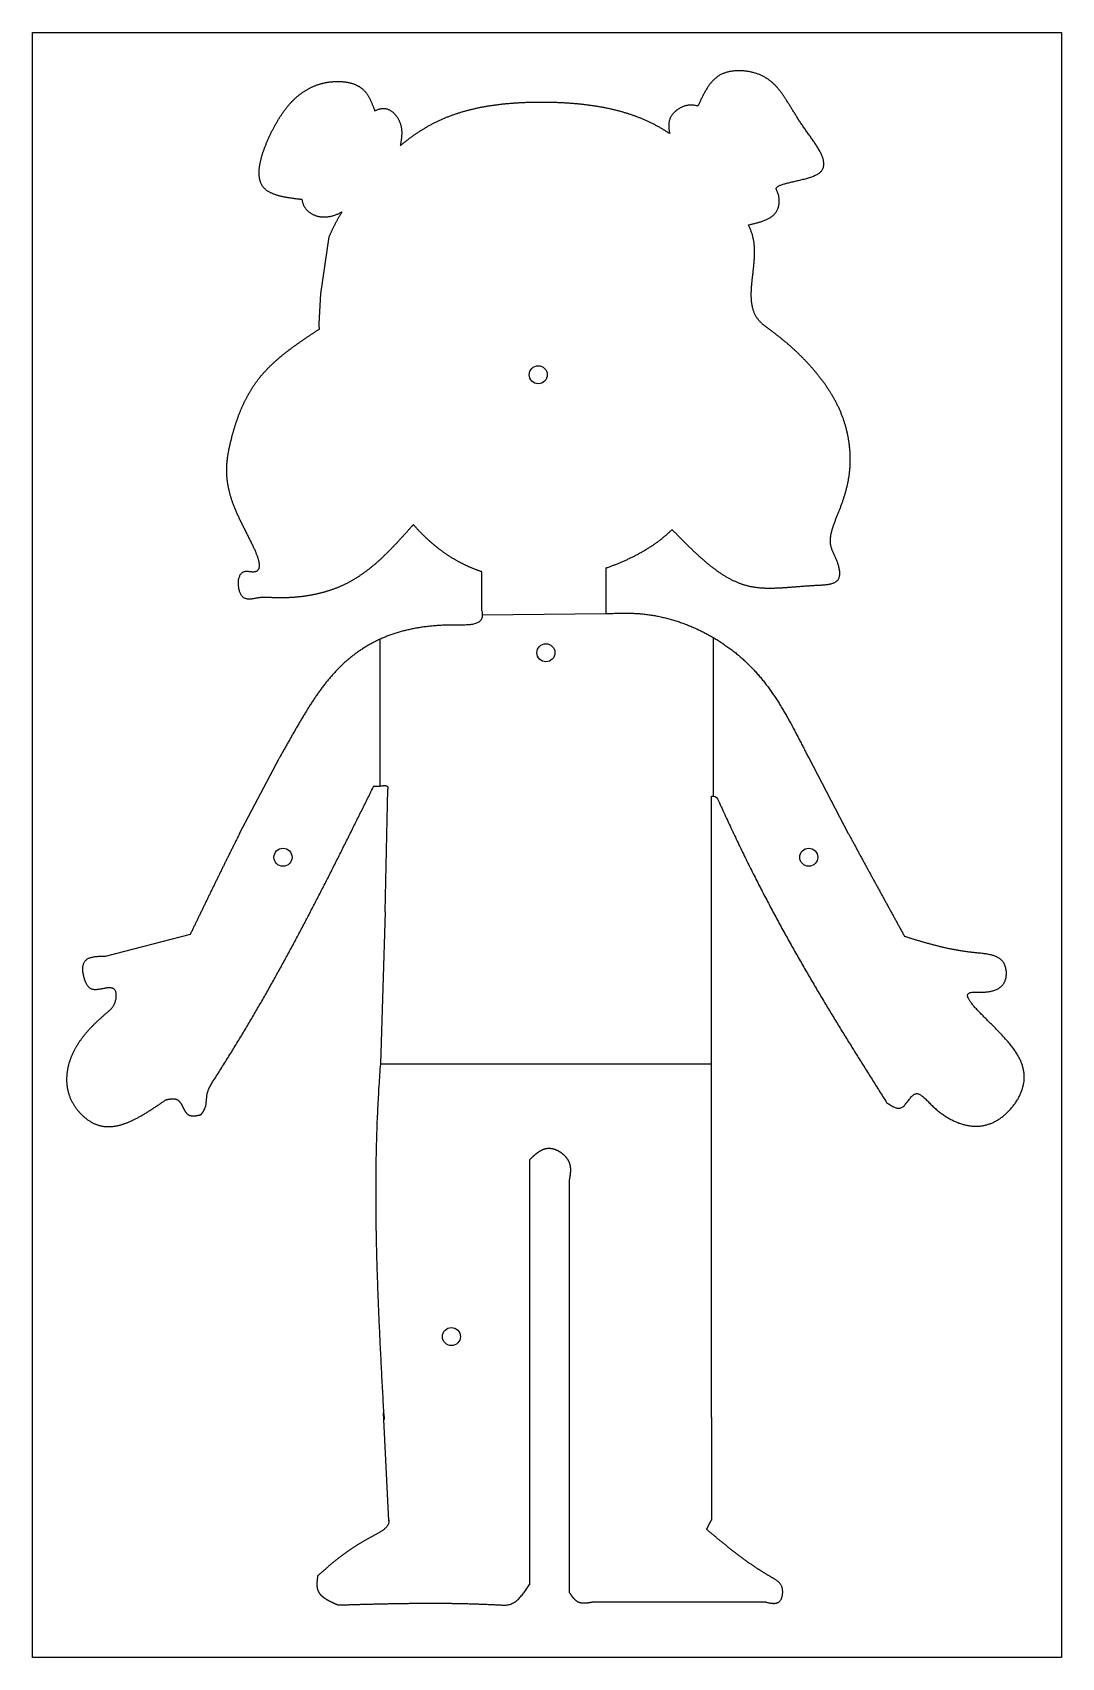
# Model space of a CAD drawing. Header units: millimetres. Extents: x 111 to 2999, y 81 to 1941.
# Drawn here: x 1313 to 1883, y 1040 to 1940 of the extents above; entities that cross this region are included whole.
import ezdxf

# ---------------------------------------------------------------- set-up
doc = ezdxf.new("R2010")
doc.units = ezdxf.units.MM
doc.layers.add('RANGO', color=6, linetype='Continuous')

msp = doc.modelspace()

# ---------------------------------------------------------------- linework, layer by layer
for p, q in [((1505.28, 1522.25), (1505.28, 1603.55)), ((1690.04, 1516.61), (1690.04, 1604.35)), ((1427.44, 1495.87), (1449.32, 1537.46)), ((1742.69, 1537.78), (1764.62, 1496.02)), ((1508.1, 1452.57), (1509.61, 1520.46)), ((1688.79, 1172.58), (1688.79, 1516.53)), ((1508.1, 1452.57), (1505.45, 1368.41)), ((1400.04, 1439.97), (1352.94, 1427.89)), ((1505.45, 1368.41), (1688.79, 1368.41)), ((1588.01, 1315.21), (1588.01, 1079.9)), ((1609.94, 1303.42), (1609.94, 1075.72)), ((1510.18, 1115.27), (1507.19, 1175.04)), ((1688.79, 1172.58), (1688.79, 1115.72)), ((1622.93, 1070.32), (1718.68, 1070.32))]:
    msp.add_line(p, q)
msp.add_lwpolyline([(1312.73, 1939.57), (1882.73, 1939.57), (1882.73, 1039.57), (1312.73, 1039.57)], close=True)
for points in [[(1561.83, 1617.14, 0), (1596.23, 1617.43, 0), (1630.47, 1617.79, 0), (1630.47, 1630.47, 0), (1630.48, 1643.04, 0), (1630.92, 1643.19, 0), (1631.37, 1643.35, 0), (1631.82, 1643.51, 0), (1632.26, 1643.67, 0), (1632.71, 1643.83, 0), (1633.15, 1643.99, 0), (1633.6, 1644.15, 0), (1634.04, 1644.32, 0), (1634.48, 1644.49, 0), (1634.93, 1644.66, 0), (1635.37, 1644.83, 0), (1635.81, 1645, 0), (1636.25, 1645.18, 0), (1636.69, 1645.35, 0), (1637.12, 1645.53, 0), (1637.56, 1645.71, 0), (1638, 1645.89, 0), (1638.43, 1646.07, 0), (1638.87, 1646.25, 0), (1639.3, 1646.44, 0), (1639.74, 1646.63, 0), (1640.17, 1646.81, 0), (1640.6, 1647, 0), (1641.03, 1647.2, 0), (1641.46, 1647.39, 0), (1641.89, 1647.58, 0), (1642.31, 1647.78, 0), (1642.74, 1647.98, 0), (1643.17, 1648.18, 0), (1643.59, 1648.38, 0), (1644.01, 1648.58, 0), (1644.44, 1648.79, 0), (1644.86, 1648.99, 0), (1645.28, 1649.2, 0), (1645.69, 1649.41, 0), (1646.11, 1649.62, 0), (1646.53, 1649.84, 0), (1646.94, 1650.05, 0), (1647.36, 1650.27, 0), (1647.77, 1650.48, 0), (1648.18, 1650.7, 0), (1648.59, 1650.93, 0), (1649, 1651.15, 0), (1649.41, 1651.37, 0), (1649.81, 1651.6, 0), (1650.22, 1651.83, 0), (1650.62, 1652.06, 0), (1651.02, 1652.29, 0), (1651.42, 1652.52, 0), (1651.82, 1652.76, 0), (1652.22, 1652.99, 0), (1652.61, 1653.23, 0), (1653.01, 1653.47, 0), (1653.4, 1653.72, 0), (1653.79, 1653.96, 0), (1654.18, 1654.2, 0), (1654.57, 1654.45, 0), (1654.95, 1654.7, 0), (1655.34, 1654.95, 0), (1655.72, 1655.2, 0), (1656.1, 1655.46, 0), (1656.48, 1655.72, 0), (1656.86, 1655.97, 0), (1657.23, 1656.23, 0), (1657.61, 1656.49, 0), (1657.98, 1656.76, 0), (1658.35, 1657.02, 0), (1658.72, 1657.29, 0), (1659.09, 1657.56, 0), (1659.45, 1657.83, 0), (1659.82, 1658.1, 0), (1660.18, 1658.38, 0), (1660.54, 1658.65, 0), (1660.89, 1658.93, 0), (1661.25, 1659.21, 0), (1661.6, 1659.49, 0), (1661.95, 1659.78, 0), (1662.3, 1660.06, 0), (1662.65, 1660.35, 0), (1662.99, 1660.64, 0), (1663.34, 1660.93, 0), (1663.68, 1661.22, 0), (1664.02, 1661.52, 0), (1664.35, 1661.81, 0), (1664.69, 1662.11, 0), (1665.02, 1662.41, 0), (1665.35, 1662.71, 0), (1665.68, 1663.02, 0), (1666, 1663.32, 0), (1666.33, 1663.63, 0), (1666.65, 1663.94, 0), (1666.97, 1664.25, 0), (1667.31, 1663.98, 0), (1667.65, 1663.62, 0), (1668, 1663.27, 0), (1668.34, 1662.91, 0), (1668.69, 1662.56, 0), (1669.04, 1662.21, 0), (1669.38, 1661.85, 0), (1669.73, 1661.5, 0), (1670.07, 1661.15, 0), (1670.42, 1660.8, 0), (1670.77, 1660.45, 0), (1671.11, 1660.09, 0), (1671.46, 1659.74, 0), (1671.8, 1659.39, 0), (1672.15, 1659.04, 0), (1672.5, 1658.69, 0), (1672.84, 1658.34, 0), (1673.19, 1658, 0), (1673.54, 1657.65, 0), (1673.88, 1657.3, 0), (1674.23, 1656.96, 0), (1674.58, 1656.61, 0), (1674.92, 1656.27, 0), (1675.27, 1655.92, 0), (1675.62, 1655.58, 0), (1675.97, 1655.24, 0), (1676.31, 1654.9, 0), (1676.66, 1654.56, 0), (1677.01, 1654.22, 0), (1677.36, 1653.88, 0), (1677.71, 1653.55, 0), (1678.06, 1653.21, 0), (1678.41, 1652.88, 0), (1678.76, 1652.54, 0), (1679.1, 1652.21, 0), (1679.45, 1651.88, 0), (1679.8, 1651.55, 0), (1680.15, 1651.23, 0), (1680.51, 1650.9, 0), (1680.86, 1650.58, 0), (1681.21, 1650.25, 0), (1681.56, 1649.93, 0), (1681.91, 1649.61, 0), (1682.26, 1649.3, 0), (1682.61, 1648.98, 0), (1682.97, 1648.67, 0), (1683.32, 1648.35, 0), (1683.67, 1648.04, 0), (1684.03, 1647.73, 0), (1684.38, 1647.43, 0), (1684.73, 1647.12, 0), (1685.09, 1646.82, 0), (1685.44, 1646.51, 0), (1685.8, 1646.22, 0), (1686.15, 1645.92, 0), (1686.51, 1645.62, 0), (1686.86, 1645.33, 0), (1687.22, 1645.04, 0), (1687.58, 1644.75, 0), (1687.93, 1644.46, 0), (1688.29, 1644.18, 0), (1688.65, 1643.9, 0), (1689.01, 1643.62, 0), (1689.37, 1643.34, 0), (1689.73, 1643.07, 0), (1690.09, 1642.79, 0), (1690.45, 1642.52, 0), (1690.81, 1642.26, 0), (1691.17, 1641.99, 0), (1691.53, 1641.73, 0), (1691.89, 1641.47, 0), (1692.26, 1641.21, 0), (1692.62, 1640.96, 0), (1692.98, 1640.71, 0), (1693.35, 1640.46, 0), (1693.71, 1640.22, 0), (1694.08, 1639.97, 0), (1694.44, 1639.73, 0), (1694.81, 1639.5, 0), (1695.17, 1639.26, 0), (1695.54, 1639.03, 0), (1695.91, 1638.81, 0), (1696.28, 1638.58, 0), (1696.64, 1638.36, 0), (1697.01, 1638.14, 0), (1697.38, 1637.93, 0), (1697.75, 1637.72, 0), (1698.12, 1637.51, 0), (1698.5, 1637.3, 0), (1698.87, 1637.1, 0), (1699.24, 1636.9, 0), (1699.61, 1636.71, 0), (1699.99, 1636.52, 0), (1700.36, 1636.33, 0), (1700.74, 1636.15, 0), (1701.11, 1635.97, 0), (1701.49, 1635.79, 0), (1701.87, 1635.62, 0), (1702.24, 1635.45, 0), (1702.62, 1635.28, 0), (1703, 1635.12, 0), (1703.38, 1634.97, 0), (1703.76, 1634.81, 0), (1704.14, 1634.66, 0), (1704.53, 1634.52, 0), (1704.91, 1634.37, 0), (1705.29, 1634.24, 0), (1705.67, 1634.1, 0), (1706.06, 1633.97, 0), (1706.44, 1633.85, 0), (1706.83, 1633.73, 0), (1707.22, 1633.61, 0), (1707.6, 1633.5, 0), (1707.99, 1633.39, 0), (1708.38, 1633.29, 0), (1708.77, 1633.19, 0), (1709.16, 1633.09, 0), (1709.55, 1633, 0), (1709.95, 1632.91, 0), (1710.34, 1632.83, 0), (1710.73, 1632.75, 0), (1711.13, 1632.67, 0), (1711.52, 1632.6, 0), (1711.92, 1632.53, 0), (1712.32, 1632.47, 0), (1712.72, 1632.41, 0), (1713.12, 1632.35, 0), (1713.52, 1632.3, 0), (1713.92, 1632.25, 0), (1714.33, 1632.2, 0), (1714.73, 1632.15, 0), (1715.14, 1632.11, 0), (1715.54, 1632.08, 0), (1715.95, 1632.04, 0), (1716.36, 1632.01, 0), (1716.77, 1631.98, 0), (1717.18, 1631.96, 0), (1717.6, 1631.93, 0), (1718.01, 1631.91, 0), (1718.43, 1631.9, 0), (1718.84, 1631.88, 0), (1719.26, 1631.87, 0), (1719.68, 1631.86, 0), (1720.1, 1631.85, 0), (1720.53, 1631.85, 0), (1720.95, 1631.85, 0), (1721.38, 1631.85, 0), (1721.8, 1631.85, 0), (1722.23, 1631.85, 0), (1722.67, 1631.86, 0), (1723.1, 1631.87, 0), (1723.53, 1631.88, 0), (1723.97, 1631.89, 0), (1724.4, 1631.91, 0), (1724.84, 1631.92, 0), (1725.29, 1631.94, 0), (1725.73, 1631.96, 0), (1726.17, 1631.98, 0), (1726.62, 1632, 0), (1727.07, 1632.03, 0), (1727.52, 1632.05, 0), (1727.97, 1632.08, 0), (1728.42, 1632.11, 0), (1728.88, 1632.13, 0), (1729.34, 1632.16, 0), (1729.8, 1632.2, 0), (1730.26, 1632.23, 0), (1730.72, 1632.26, 0), (1731.19, 1632.29, 0), (1731.66, 1632.33, 0), (1732.13, 1632.36, 0), (1732.6, 1632.4, 0), (1733.07, 1632.44, 0), (1733.55, 1632.47, 0), (1734.03, 1632.51, 0), (1734.51, 1632.55, 0), (1734.99, 1632.59, 0), (1735.48, 1632.63, 0), (1735.96, 1632.67, 0), (1736.45, 1632.71, 0), (1736.95, 1632.75, 0), (1737.44, 1632.79, 0), (1737.94, 1632.82, 0), (1738.44, 1632.86, 0), (1738.94, 1632.9, 0), (1739.44, 1632.94, 0), (1739.95, 1632.98, 0), (1740.46, 1633.02, 0), (1740.97, 1633.06, 0), (1741.49, 1633.09, 0), (1742, 1633.13, 0), (1742.52, 1633.17, 0), (1743.05, 1633.2, 0), (1743.57, 1633.24, 0), (1744.1, 1633.27, 0), (1744.63, 1633.31, 0), (1745.16, 1633.34, 0), (1745.7, 1633.37, 0), (1746.24, 1633.4, 0), (1746.78, 1633.43, 0), (1747.32, 1633.46, 0), (1747.87, 1633.48, 0), (1748.42, 1633.51, 0), (1748.96, 1633.54, 0), (1749.51, 1633.57, 0), (1750.05, 1633.61, 0), (1750.59, 1633.64, 0), (1751.13, 1633.68, 0), (1751.66, 1633.73, 0), (1752.18, 1633.79, 0), (1752.7, 1633.85, 0), (1753.21, 1633.92, 0), (1753.7, 1633.99, 0), (1754.19, 1634.08, 0), (1754.66, 1634.18, 0), (1755.12, 1634.29, 0), (1755.56, 1634.41, 0), (1755.99, 1634.55, 0), (1756.41, 1634.7, 0), (1756.8, 1634.86, 0), (1757.18, 1635.04, 0), (1757.53, 1635.24, 0), (1757.87, 1635.45, 0), (1758.18, 1635.69, 0), (1758.47, 1635.94, 0), (1758.73, 1636.21, 0), (1758.97, 1636.51, 0), (1759.18, 1636.82, 0), (1759.36, 1637.16, 0), (1759.52, 1637.53, 0), (1759.65, 1637.91, 0), (1759.75, 1638.31, 0), (1759.82, 1638.74, 0), (1759.87, 1639.17, 0), (1759.9, 1639.62, 0), (1759.91, 1640.09, 0), (1759.89, 1640.56, 0), (1759.86, 1641.03, 0), (1759.81, 1641.52, 0), (1759.74, 1642, 0), (1759.65, 1642.49, 0), (1759.56, 1642.97, 0), (1759.45, 1643.45, 0), (1759.32, 1643.93, 0), (1759.19, 1644.4, 0), (1759.05, 1644.86, 0), (1758.9, 1645.32, 0), (1758.74, 1645.77, 0), (1758.57, 1646.21, 0), (1758.4, 1646.65, 0), (1758.22, 1647.08, 0), (1758.04, 1647.52, 0), (1757.85, 1647.94, 0), (1757.67, 1648.36, 0), (1757.48, 1648.78, 0), (1757.29, 1649.2, 0), (1757.1, 1649.61, 0), (1756.91, 1650.02, 0), (1756.73, 1650.43, 0), (1756.54, 1650.84, 0), (1756.36, 1651.25, 0), (1756.19, 1651.65, 0), (1756.02, 1652.05, 0), (1755.86, 1652.46, 0), (1755.7, 1652.86, 0), (1755.56, 1653.27, 0), (1755.42, 1653.67, 0), (1755.29, 1654.08, 0), (1755.18, 1654.48, 0), (1755.07, 1654.89, 0), (1754.98, 1655.3, 0), (1754.9, 1655.71, 0), (1754.84, 1656.13, 0), (1754.79, 1656.55, 0), (1754.75, 1656.97, 0), (1754.73, 1657.39, 0), (1754.72, 1657.81, 0), (1754.72, 1658.24, 0), (1754.73, 1658.67, 0), (1754.75, 1659.1, 0), (1754.78, 1659.53, 0), (1754.83, 1659.96, 0), (1754.88, 1660.39, 0), (1754.94, 1660.83, 0), (1755.01, 1661.27, 0), (1755.09, 1661.71, 0), (1755.18, 1662.15, 0), (1755.28, 1662.59, 0), (1755.39, 1663.03, 0), (1755.5, 1663.47, 0), (1755.62, 1663.92, 0), (1755.75, 1664.36, 0), (1755.88, 1664.81, 0), (1756.02, 1665.25, 0), (1756.16, 1665.7, 0), (1756.31, 1666.15, 0), (1756.46, 1666.59, 0), (1756.62, 1667.04, 0), (1756.78, 1667.49, 0), (1756.94, 1667.94, 0), (1757.11, 1668.39, 0), (1757.28, 1668.84, 0), (1757.46, 1669.29, 0), (1757.63, 1669.73, 0), (1757.81, 1670.18, 0), (1757.99, 1670.63, 0), (1758.17, 1671.08, 0), (1758.34, 1671.52, 0), (1758.52, 1671.97, 0), (1758.7, 1672.42, 0), (1758.88, 1672.86, 0), (1759.06, 1673.31, 0), (1759.24, 1673.75, 0), (1759.41, 1674.19, 0), (1759.58, 1674.63, 0), (1759.75, 1675.07, 0), (1759.92, 1675.51, 0), (1760.09, 1675.95, 0), (1760.26, 1676.39, 0), (1760.42, 1676.83, 0), (1760.58, 1677.27, 0), (1760.74, 1677.7, 0), (1760.9, 1678.14, 0), (1761.06, 1678.57, 0), (1761.21, 1679.01, 0), (1761.36, 1679.44, 0), (1761.51, 1679.88, 0), (1761.66, 1680.31, 0), (1761.81, 1680.74, 0), (1761.95, 1681.18, 0), (1762.09, 1681.61, 0), (1762.23, 1682.04, 0), (1762.37, 1682.47, 0), (1762.5, 1682.9, 0), (1762.63, 1683.34, 0), (1762.76, 1683.77, 0), (1762.89, 1684.2, 0), (1763.02, 1684.63, 0), (1763.14, 1685.06, 0), (1763.26, 1685.49, 0), (1763.38, 1685.92, 0), (1763.49, 1686.35, 0), (1763.61, 1686.78, 0), (1763.72, 1687.22, 0), (1763.82, 1687.65, 0), (1763.93, 1688.08, 0), (1764.03, 1688.51, 0), (1764.13, 1688.94, 0), (1764.23, 1689.38, 0), (1764.32, 1689.81, 0), (1764.41, 1690.24, 0), (1764.5, 1690.68, 0), (1764.59, 1691.11, 0), (1764.67, 1691.54, 0), (1764.75, 1691.98, 0), (1764.83, 1692.42, 0), (1764.9, 1692.85, 0), (1764.97, 1693.29, 0), (1765.04, 1693.73, 0), (1765.11, 1694.16, 0), (1765.17, 1694.6, 0), (1765.23, 1695.04, 0), (1765.28, 1695.48, 0), (1765.33, 1695.92, 0), (1765.38, 1696.37, 0), (1765.43, 1696.81, 0), (1765.47, 1697.25, 0), (1765.51, 1697.7, 0), (1765.55, 1698.14, 0), (1765.58, 1698.59, 0), (1765.61, 1699.04, 0), (1765.64, 1699.49, 0), (1765.66, 1699.93, 0), (1765.68, 1700.38, 0), (1765.7, 1700.83, 0), (1765.71, 1701.28, 0), (1765.72, 1701.73, 0), (1765.73, 1702.18, 0), (1765.73, 1702.63, 0), (1765.74, 1703.09, 0), (1765.73, 1703.54, 0), (1765.73, 1703.99, 0), (1765.72, 1704.44, 0), (1765.71, 1704.9, 0), (1765.69, 1705.35, 0), (1765.68, 1705.8, 0), (1765.66, 1706.26, 0), (1765.63, 1706.71, 0), (1765.61, 1707.17, 0), (1765.58, 1707.62, 0), (1765.54, 1708.07, 0), (1765.51, 1708.53, 0), (1765.47, 1708.98, 0), (1765.42, 1709.44, 0), (1765.38, 1709.89, 0), (1765.33, 1710.35, 0), (1765.28, 1710.8, 0), (1765.22, 1711.25, 0), (1765.17, 1711.71, 0), (1765.1, 1712.16, 0), (1765.04, 1712.61, 0), (1764.97, 1713.07, 0), (1764.9, 1713.52, 0), (1764.83, 1713.97, 0), (1764.75, 1714.42, 0), (1764.68, 1714.88, 0), (1764.59, 1715.33, 0), (1764.51, 1715.78, 0), (1764.42, 1716.23, 0), (1764.33, 1716.68, 0), (1764.24, 1717.13, 0), (1764.14, 1717.57, 0), (1764.04, 1718.02, 0), (1763.94, 1718.47, 0), (1763.83, 1718.92, 0), (1763.72, 1719.36, 0), (1763.61, 1719.81, 0), (1763.49, 1720.25, 0), (1763.38, 1720.69, 0), (1763.26, 1721.14, 0), (1763.13, 1721.58, 0), (1763.01, 1722.02, 0), (1762.88, 1722.46, 0), (1762.74, 1722.9, 0), (1762.61, 1723.33, 0), (1762.47, 1723.77, 0), (1762.33, 1724.21, 0), (1762.18, 1724.64, 0), (1762.04, 1725.07, 0), (1761.89, 1725.51, 0), (1761.74, 1725.94, 0), (1761.58, 1726.37, 0), (1761.42, 1726.79, 0), (1761.26, 1727.22, 0), (1761.1, 1727.65, 0), (1760.93, 1728.07, 0), (1760.76, 1728.5, 0), (1760.59, 1728.92, 0), (1760.41, 1729.34, 0), (1760.23, 1729.76, 0), (1760.05, 1730.17, 0), (1759.87, 1730.59, 0), (1759.68, 1731.01, 0), (1759.49, 1731.42, 0), (1759.3, 1731.83, 0), (1759.11, 1732.24, 0), (1758.91, 1732.65, 0), (1758.71, 1733.06, 0), (1758.51, 1733.47, 0), (1758.31, 1733.88, 0), (1758.1, 1734.28, 0), (1757.9, 1734.69, 0), (1757.68, 1735.09, 0), (1757.47, 1735.49, 0), (1757.26, 1735.89, 0), (1757.04, 1736.29, 0), (1756.82, 1736.68, 0), (1756.6, 1737.08, 0), (1756.37, 1737.47, 0), (1756.14, 1737.87, 0), (1755.92, 1738.26, 0), (1755.69, 1738.65, 0), (1755.45, 1739.04, 0), (1755.22, 1739.43, 0), (1754.98, 1739.82, 0), (1754.74, 1740.2, 0), (1754.5, 1740.59, 0), (1754.26, 1740.97, 0), (1754.01, 1741.35, 0), (1753.77, 1741.73, 0), (1753.52, 1742.11, 0), (1753.27, 1742.49, 0), (1753.01, 1742.86, 0), (1752.76, 1743.24, 0), (1752.5, 1743.61, 0), (1752.25, 1743.99, 0), (1751.99, 1744.36, 0), (1751.73, 1744.73, 0), (1751.46, 1745.1, 0), (1751.2, 1745.47, 0), (1750.93, 1745.83, 0), (1750.67, 1746.2, 0), (1750.4, 1746.56, 0), (1750.13, 1746.93, 0), (1749.86, 1747.29, 0), (1749.58, 1747.65, 0), (1749.31, 1748.01, 0), (1749.03, 1748.36, 0), (1748.75, 1748.72, 0), (1748.47, 1749.08, 0), (1748.19, 1749.43, 0), (1747.91, 1749.78, 0), (1747.63, 1750.14, 0), (1747.35, 1750.49, 0), (1747.06, 1750.84, 0), (1746.77, 1751.18, 0), (1746.49, 1751.53, 0), (1746.2, 1751.88, 0), (1745.91, 1752.22, 0), (1745.62, 1752.56, 0), (1745.32, 1752.9, 0), (1745.03, 1753.25, 0), (1744.74, 1753.58, 0), (1744.44, 1753.92, 0), (1744.15, 1754.26, 0), (1743.85, 1754.6, 0), (1743.55, 1754.93, 0), (1743.25, 1755.26, 0), (1742.95, 1755.6, 0), (1742.65, 1755.93, 0), (1742.35, 1756.26, 0), (1742.04, 1756.59, 0), (1741.74, 1756.91, 0), (1741.43, 1757.24, 0), (1741.13, 1757.56, 0), (1740.82, 1757.89, 0), (1740.51, 1758.21, 0), (1740.2, 1758.53, 0), (1739.89, 1758.86, 0), (1739.57, 1759.18, 0), (1739.26, 1759.49, 0), (1738.95, 1759.81, 0), (1738.63, 1760.13, 0), (1738.31, 1760.44, 0), (1738, 1760.76, 0), (1737.68, 1761.07, 0), (1737.36, 1761.38, 0), (1737.04, 1761.7, 0), (1736.71, 1762.01, 0), (1736.39, 1762.32, 0), (1736.06, 1762.63, 0), (1735.74, 1762.93, 0), (1735.41, 1763.24, 0), (1735.08, 1763.54, 0), (1734.75, 1763.85, 0), (1734.42, 1764.15, 0), (1734.09, 1764.46, 0), (1733.76, 1764.76, 0), (1733.42, 1765.06, 0), (1733.09, 1765.36, 0), (1732.75, 1765.66, 0), (1732.41, 1765.96, 0), (1732.07, 1766.25, 0), (1731.73, 1766.55, 0), (1731.39, 1766.85, 0), (1731.05, 1767.14, 0), (1730.7, 1767.44, 0), (1730.36, 1767.73, 0), (1730.01, 1768.02, 0), (1729.66, 1768.31, 0), (1729.31, 1768.6, 0), (1728.96, 1768.89, 0), (1728.61, 1769.18, 0), (1728.25, 1769.47, 0), (1727.9, 1769.76, 0), (1727.54, 1770.05, 0), (1727.19, 1770.33, 0), (1726.83, 1770.62, 0), (1726.47, 1770.9, 0), (1726.11, 1771.18, 0), (1725.74, 1771.47, 0), (1725.38, 1771.75, 0), (1725.01, 1772.03, 0), (1724.65, 1772.31, 0), (1724.28, 1772.59, 0), (1723.91, 1772.87, 0), (1723.54, 1773.15, 0), (1723.17, 1773.43, 0), (1722.79, 1773.71, 0), (1722.42, 1773.98, 0), (1722.04, 1774.26, 0), (1721.67, 1774.54, 0), (1721.29, 1774.81, 0), (1720.91, 1775.09, 0), (1720.54, 1775.37, 0), (1720.17, 1775.64, 0), (1719.8, 1775.92, 0), (1719.43, 1776.2, 0), (1719.06, 1776.48, 0), (1718.7, 1776.77, 0), (1718.35, 1777.05, 0), (1717.99, 1777.34, 0), (1717.65, 1777.63, 0), (1717.31, 1777.93, 0), (1716.97, 1778.22, 0), (1716.65, 1778.52, 0), (1716.33, 1778.83, 0), (1716.02, 1779.13, 0), (1715.72, 1779.44, 0), (1715.43, 1779.76, 0), (1715.14, 1780.08, 0), (1714.87, 1780.41, 0), (1714.61, 1780.74, 0), (1714.36, 1781.07, 0), (1714.12, 1781.41, 0), (1713.89, 1781.76, 0), (1713.67, 1782.11, 0), (1713.46, 1782.46, 0), (1713.26, 1782.82, 0), (1713.07, 1783.18, 0), (1712.89, 1783.55, 0), (1712.72, 1783.93, 0), (1712.55, 1784.3, 0), (1712.4, 1784.68, 0), (1712.26, 1785.07, 0), (1712.12, 1785.46, 0), (1711.99, 1785.85, 0), (1711.87, 1786.25, 0), (1711.76, 1786.65, 0), (1711.65, 1787.05, 0), (1711.56, 1787.46, 0), (1711.47, 1787.88, 0), (1711.38, 1788.29, 0), (1711.31, 1788.71, 0), (1711.24, 1789.13, 0), (1711.18, 1789.56, 0), (1711.12, 1789.99, 0), (1711.07, 1790.42, 0), (1711.03, 1790.85, 0), (1710.99, 1791.29, 0), (1710.96, 1791.73, 0), (1710.94, 1792.18, 0), (1710.92, 1792.62, 0), (1710.9, 1793.07, 0), (1710.89, 1793.52, 0), (1710.88, 1793.98, 0), (1710.88, 1794.43, 0), (1710.89, 1794.89, 0), (1710.89, 1795.35, 0), (1710.91, 1795.82, 0), (1710.92, 1796.28, 0), (1710.94, 1796.75, 0), (1710.97, 1797.22, 0), (1710.99, 1797.69, 0), (1711.02, 1798.16, 0), (1711.05, 1798.64, 0), (1711.09, 1799.11, 0), (1711.13, 1799.59, 0), (1711.17, 1800.07, 0), (1711.21, 1800.55, 0), (1711.26, 1801.03, 0), (1711.3, 1801.51, 0), (1711.35, 1802, 0), (1711.4, 1802.48, 0), (1711.45, 1802.97, 0), (1711.51, 1803.46, 0), (1711.56, 1803.94, 0), (1711.61, 1804.43, 0), (1711.67, 1804.92, 0), (1711.72, 1805.41, 0), (1711.78, 1805.9, 0), (1711.84, 1806.39, 0), (1711.89, 1806.88, 0), (1711.95, 1807.37, 0), (1712, 1807.86, 0), (1712.06, 1808.36, 0), (1712.11, 1808.85, 0), (1712.16, 1809.34, 0), (1712.21, 1809.83, 0), (1712.26, 1810.32, 0), (1712.31, 1810.81, 0), (1712.36, 1811.3, 0), (1712.4, 1811.79, 0), (1712.44, 1812.28, 0), (1712.48, 1812.77, 0), (1712.52, 1813.26, 0), (1712.56, 1813.74, 0), (1712.59, 1814.23, 0), (1712.62, 1814.71, 0), (1712.64, 1815.2, 0), (1712.66, 1815.68, 0), (1712.68, 1816.16, 0), (1712.7, 1816.64, 0), (1712.71, 1817.12, 0), (1712.72, 1817.6, 0), (1712.72, 1818.08, 0), (1712.72, 1818.55, 0), (1712.71, 1819.02, 0), (1712.7, 1819.5, 0), (1712.68, 1819.97, 0), (1712.66, 1820.43, 0), (1712.63, 1820.9, 0), (1712.6, 1821.36, 0), (1712.56, 1821.82, 0), (1712.52, 1822.28, 0), (1712.47, 1822.74, 0), (1712.41, 1823.19, 0), (1712.35, 1823.65, 0), (1712.28, 1824.1, 0), (1712.2, 1824.54, 0), (1712.11, 1824.99, 0), (1712.02, 1825.43, 0), (1711.92, 1825.87, 0), (1711.82, 1826.3, 0), (1711.71, 1826.74, 0), (1711.59, 1827.17, 0), (1711.47, 1827.6, 0), (1711.34, 1828.03, 0), (1711.2, 1828.45, 0), (1711.06, 1828.87, 0), (1710.91, 1829.29, 0), (1710.76, 1829.71, 0), (1710.6, 1830.12, 0), (1710.43, 1830.54, 0), (1710.26, 1830.95, 0), (1710.08, 1831.36, 0), (1709.9, 1831.76, 0), (1709.71, 1832.17, 0), (1709.52, 1832.57, 0), (1709.33, 1832.97, 0), (1709.79, 1833.11, 0), (1710.3, 1833.23, 0), (1710.8, 1833.34, 0), (1711.3, 1833.46, 0), (1711.8, 1833.59, 0), (1712.3, 1833.71, 0), (1712.8, 1833.83, 0), (1713.29, 1833.96, 0), (1713.78, 1834.09, 0), (1714.27, 1834.22, 0), (1714.75, 1834.36, 0), (1715.23, 1834.5, 0), (1715.71, 1834.64, 0), (1716.17, 1834.79, 0), (1716.64, 1834.94, 0), (1717.1, 1835.09, 0), (1717.55, 1835.26, 0), (1717.99, 1835.42, 0), (1718.43, 1835.6, 0), (1718.86, 1835.78, 0), (1719.28, 1835.96, 0), (1719.69, 1836.15, 0), (1720.1, 1836.35, 0), (1720.49, 1836.56, 0), (1720.88, 1836.78, 0), (1721.26, 1837, 0), (1721.62, 1837.23, 0), (1721.98, 1837.47, 0), (1722.32, 1837.72, 0), (1722.66, 1837.98, 0), (1722.98, 1838.25, 0), (1723.29, 1838.53, 0), (1723.58, 1838.82, 0), (1723.87, 1839.12, 0), (1724.14, 1839.43, 0), (1724.39, 1839.75, 0), (1724.64, 1840.09, 0), (1724.86, 1840.43, 0), (1725.08, 1840.79, 0), (1725.27, 1841.16, 0), (1725.46, 1841.55, 0), (1725.62, 1841.94, 0), (1725.77, 1842.35, 0), (1725.91, 1842.76, 0), (1726.02, 1843.19, 0), (1726.13, 1843.62, 0), (1726.21, 1844.06, 0), (1726.28, 1844.51, 0), (1726.33, 1844.96, 0), (1726.37, 1845.42, 0), (1726.39, 1845.89, 0), (1726.39, 1846.36, 0), (1726.38, 1846.83, 0), (1726.35, 1847.31, 0), (1726.3, 1847.78, 0), (1726.24, 1848.26, 0), (1726.16, 1848.74, 0), (1726.06, 1849.22, 0), (1725.94, 1849.7, 0), (1725.8, 1850.18, 0), (1725.65, 1850.65, 0), (1725.48, 1851.12, 0), (1725.29, 1851.59, 0), (1725.09, 1852.06, 0), (1724.86, 1852.51, 0), (1724.68, 1852.91, 0), (1724.7, 1853.12, 0), (1724.76, 1853.33, 0), (1724.86, 1853.53, 0), (1725, 1853.73, 0), (1725.17, 1853.92, 0), (1725.37, 1854.1, 0), (1725.61, 1854.28, 0), (1725.88, 1854.45, 0), (1726.18, 1854.62, 0), (1726.51, 1854.79, 0), (1726.87, 1854.95, 0), (1727.25, 1855.1, 0), (1727.66, 1855.26, 0), (1728.09, 1855.41, 0), (1728.54, 1855.55, 0), (1729.02, 1855.7, 0), (1729.51, 1855.84, 0), (1730.03, 1855.98, 0), (1730.56, 1856.12, 0), (1731.1, 1856.26, 0), (1731.66, 1856.4, 0), (1732.23, 1856.54, 0), (1732.82, 1856.68, 0), (1733.41, 1856.81, 0), (1734.02, 1856.95, 0), (1734.63, 1857.09, 0), (1735.25, 1857.23, 0), (1735.87, 1857.37, 0), (1736.5, 1857.51, 0), (1737.12, 1857.66, 0), (1737.75, 1857.8, 0), (1738.38, 1857.95, 0), (1739.01, 1858.1, 0), (1739.64, 1858.26, 0), (1740.26, 1858.42, 0), (1740.87, 1858.58, 0), (1741.48, 1858.75, 0), (1742.08, 1858.92, 0), (1742.67, 1859.1, 0), (1743.25, 1859.28, 0), (1743.81, 1859.47, 0), (1744.37, 1859.66, 0), (1744.9, 1859.86, 0), (1745.42, 1860.07, 0), (1745.93, 1860.28, 0), (1746.41, 1860.5, 0), (1746.88, 1860.72, 0), (1747.32, 1860.96, 0), (1747.74, 1861.2, 0), (1748.13, 1861.45, 0), (1748.5, 1861.71, 0), (1748.85, 1861.98, 0), (1749.16, 1862.26, 0), (1749.45, 1862.54, 0), (1749.72, 1862.84, 0), (1749.96, 1863.14, 0), (1750.17, 1863.45, 0), (1750.36, 1863.77, 0), (1750.53, 1864.1, 0), (1750.67, 1864.43, 0), (1750.8, 1864.77, 0), (1750.9, 1865.12, 0), (1750.97, 1865.47, 0), (1751.03, 1865.84, 0), (1751.07, 1866.21, 0), (1751.09, 1866.58, 0), (1751.09, 1866.96, 0), (1751.06, 1867.35, 0), (1751.03, 1867.74, 0), (1750.97, 1868.14, 0), (1750.9, 1868.55, 0), (1750.81, 1868.96, 0), (1750.7, 1869.37, 0), (1750.58, 1869.79, 0), (1750.44, 1870.22, 0), (1750.29, 1870.65, 0), (1750.12, 1871.08, 0), (1749.94, 1871.52, 0), (1749.75, 1871.96, 0), (1749.54, 1872.41, 0), (1749.33, 1872.86, 0), (1749.1, 1873.32, 0), (1748.86, 1873.77, 0), (1748.61, 1874.23, 0), (1748.35, 1874.7, 0), (1748.08, 1875.16, 0), (1747.8, 1875.63, 0), (1747.51, 1876.1, 0), (1747.22, 1876.58, 0), (1746.92, 1877.05, 0), (1746.61, 1877.53, 0), (1746.29, 1878.01, 0), (1745.97, 1878.49, 0), (1745.65, 1878.98, 0), (1745.32, 1879.46, 0), (1744.98, 1879.94, 0), (1744.65, 1880.43, 0), (1744.3, 1880.92, 0), (1743.96, 1881.4, 0), (1743.62, 1881.89, 0), (1743.27, 1882.38, 0), (1742.92, 1882.86, 0), (1742.57, 1883.35, 0), (1742.22, 1883.84, 0), (1741.87, 1884.32, 0), (1741.53, 1884.81, 0), (1741.18, 1885.29, 0), (1740.84, 1885.78, 0), (1740.5, 1886.26, 0), (1740.16, 1886.74, 0), (1739.83, 1887.22, 0), (1739.5, 1887.69, 0), (1739.17, 1888.17, 0), (1738.85, 1888.64, 0), (1738.53, 1889.11, 0), (1738.22, 1889.58, 0), (1737.91, 1890.05, 0), (1737.61, 1890.51, 0), (1737.31, 1890.97, 0), (1737.02, 1891.43, 0), (1736.72, 1891.89, 0), (1736.43, 1892.34, 0), (1736.15, 1892.79, 0), (1735.87, 1893.24, 0), (1735.59, 1893.69, 0), (1735.31, 1894.14, 0), (1735.03, 1894.58, 0), (1734.76, 1895.02, 0), (1734.49, 1895.45, 0), (1734.23, 1895.89, 0), (1733.96, 1896.32, 0), (1733.7, 1896.75, 0), (1733.44, 1897.17, 0), (1733.18, 1897.59, 0), (1732.93, 1898.01, 0), (1732.67, 1898.43, 0), (1732.42, 1898.84, 0), (1732.17, 1899.25, 0), (1731.91, 1899.66, 0), (1731.66, 1900.07, 0), (1731.41, 1900.47, 0), (1731.16, 1900.86, 0), (1730.92, 1901.26, 0), (1730.67, 1901.65, 0), (1730.42, 1902.04, 0), (1730.17, 1902.42, 0), (1729.93, 1902.8, 0), (1729.68, 1903.18, 0), (1729.43, 1903.56, 0), (1729.18, 1903.93, 0), (1728.93, 1904.29, 0), (1728.68, 1904.66, 0), (1728.43, 1905.02, 0), (1728.18, 1905.37, 0), (1727.93, 1905.72, 0), (1727.68, 1906.07, 0), (1727.42, 1906.42, 0), (1727.17, 1906.76, 0), (1726.91, 1907.09, 0), (1726.65, 1907.43, 0), (1726.39, 1907.75, 0), (1726.12, 1908.08, 0), (1725.86, 1908.4, 0), (1725.59, 1908.72, 0), (1725.32, 1909.03, 0), (1725.04, 1909.34, 0), (1724.77, 1909.64, 0), (1724.49, 1909.94, 0), (1724.21, 1910.23, 0), (1723.92, 1910.53, 0), (1723.64, 1910.81, 0), (1723.34, 1911.09, 0), (1723.05, 1911.37, 0), (1722.75, 1911.64, 0), (1722.45, 1911.91, 0), (1722.14, 1912.17, 0), (1721.83, 1912.43, 0), (1721.51, 1912.69, 0), (1721.2, 1912.94, 0), (1720.87, 1913.18, 0), (1720.54, 1913.42, 0), (1720.21, 1913.66, 0), (1719.87, 1913.89, 0), (1719.53, 1914.11, 0), (1719.18, 1914.33, 0), (1718.83, 1914.55, 0), (1718.47, 1914.76, 0), (1718.1, 1914.96, 0), (1717.73, 1915.16, 0), (1717.36, 1915.35, 0), (1716.97, 1915.54, 0), (1716.58, 1915.73, 0), (1716.19, 1915.91, 0), (1715.79, 1916.08, 0), (1715.38, 1916.25, 0), (1714.97, 1916.41, 0), (1714.55, 1916.57, 0), (1714.12, 1916.72, 0), (1713.69, 1916.86, 0), (1713.25, 1917, 0), (1712.81, 1917.13, 0), (1712.36, 1917.26, 0), (1711.91, 1917.38, 0), (1711.46, 1917.5, 0), (1711, 1917.61, 0), (1710.54, 1917.71, 0), (1710.08, 1917.8, 0), (1709.61, 1917.89, 0), (1709.14, 1917.97, 0), (1708.67, 1918.05, 0), (1708.19, 1918.12, 0), (1707.71, 1918.18, 0), (1707.24, 1918.23, 0), (1706.76, 1918.28, 0), (1706.28, 1918.32, 0), (1705.8, 1918.35, 0), (1705.32, 1918.38, 0), (1704.84, 1918.39, 0), (1704.36, 1918.4, 0), (1703.88, 1918.4, 0), (1703.4, 1918.4, 0), (1702.93, 1918.38, 0), (1702.45, 1918.36, 0), (1701.98, 1918.33, 0), (1701.5, 1918.29, 0), (1701.04, 1918.24, 0), (1700.57, 1918.19, 0), (1700.11, 1918.12, 0), (1699.64, 1918.05, 0), (1699.19, 1917.97, 0), (1698.74, 1917.88, 0), (1698.29, 1917.78, 0), (1697.84, 1917.67, 0), (1697.4, 1917.55, 0), (1696.97, 1917.43, 0), (1696.54, 1917.29, 0), (1696.11, 1917.14, 0), (1695.7, 1916.99, 0), (1695.28, 1916.82, 0), (1694.88, 1916.65, 0), (1694.48, 1916.47, 0), (1694.09, 1916.27, 0), (1693.7, 1916.07, 0), (1693.33, 1915.85, 0), (1692.96, 1915.63, 0), (1692.59, 1915.4, 0), (1692.24, 1915.15, 0), (1691.89, 1914.9, 0), (1691.55, 1914.64, 0), (1691.21, 1914.37, 0), (1690.88, 1914.09, 0), (1690.56, 1913.81, 0), (1690.24, 1913.51, 0), (1689.93, 1913.21, 0), (1689.63, 1912.9, 0), (1689.33, 1912.58, 0), (1689.03, 1912.25, 0), (1688.75, 1911.92, 0), (1688.46, 1911.58, 0), (1688.18, 1911.24, 0), (1687.91, 1910.88, 0), (1687.64, 1910.53, 0), (1687.38, 1910.16, 0), (1687.12, 1909.79, 0), (1686.86, 1909.42, 0), (1686.61, 1909.03, 0), (1686.36, 1908.65, 0), (1686.12, 1908.26, 0), (1685.88, 1907.86, 0), (1685.64, 1907.46, 0), (1685.4, 1907.06, 0), (1685.17, 1906.65, 0), (1684.94, 1906.23, 0), (1684.72, 1905.82, 0), (1684.5, 1905.4, 0), (1684.27, 1904.98, 0), (1684.06, 1904.55, 0), (1683.84, 1904.12, 0), (1683.63, 1903.69, 0), (1683.41, 1903.26, 0), (1683.2, 1902.82, 0), (1682.99, 1902.38, 0), (1682.79, 1901.94, 0), (1682.58, 1901.5, 0), (1682.37, 1901.06, 0), (1682.17, 1900.61, 0), (1681.96, 1900.17, 0), (1681.76, 1899.72, 0), (1681.55, 1899.28, 0), (1681.35, 1898.83, 0), (1680.93, 1898.89, 0), (1680.47, 1899.02, 0), (1680.01, 1899.14, 0), (1679.55, 1899.23, 0), (1679.1, 1899.31, 0), (1678.64, 1899.36, 0), (1678.19, 1899.4, 0), (1677.74, 1899.41, 0), (1677.29, 1899.41, 0), (1676.84, 1899.39, 0), (1676.39, 1899.35, 0), (1675.94, 1899.29, 0), (1675.5, 1899.22, 0), (1675.05, 1899.13, 0), (1674.61, 1899.02, 0), (1674.17, 1898.89, 0), (1673.73, 1898.75, 0), (1673.29, 1898.59, 0), (1672.85, 1898.41, 0), (1672.42, 1898.22, 0), (1671.99, 1898.01, 0), (1671.56, 1897.79, 0), (1671.15, 1897.56, 0), (1670.74, 1897.31, 0), (1670.33, 1897.05, 0), (1669.94, 1896.78, 0), (1669.56, 1896.49, 0), (1669.18, 1896.19, 0), (1668.82, 1895.88, 0), (1668.47, 1895.56, 0), (1668.13, 1895.23, 0), (1667.81, 1894.89, 0), (1667.5, 1894.54, 0), (1667.21, 1894.18, 0), (1666.94, 1893.81, 0), (1666.68, 1893.43, 0), (1666.44, 1893.04, 0), (1666.22, 1892.65, 0), (1666.02, 1892.25, 0), (1665.85, 1891.84, 0), (1665.69, 1891.43, 0), (1665.56, 1891.01, 0), (1665.45, 1890.59, 0), (1665.36, 1890.16, 0), (1665.29, 1889.72, 0), (1665.24, 1889.28, 0), (1665.21, 1888.84, 0), (1665.19, 1888.39, 0), (1665.19, 1887.94, 0), (1665.2, 1887.49, 0), (1665.22, 1887.03, 0), (1665.25, 1886.58, 0), (1665.29, 1886.11, 0), (1665.34, 1885.65, 0), (1665.4, 1885.19, 0), (1665.46, 1884.72, 0), (1665.52, 1884.25, 0), (1665.59, 1883.79, 0), (1665.51, 1883.56, 0), (1665.15, 1883.81, 0), (1664.79, 1884.06, 0), (1664.43, 1884.3, 0), (1664.07, 1884.54, 0), (1663.7, 1884.79, 0), (1663.34, 1885.02, 0), (1662.97, 1885.26, 0), (1662.6, 1885.5, 0), (1662.23, 1885.73, 0), (1661.86, 1885.96, 0), (1661.48, 1886.19, 0), (1661.11, 1886.41, 0), (1660.73, 1886.64, 0), (1660.35, 1886.86, 0), (1659.97, 1887.08, 0), (1659.59, 1887.3, 0), (1659.21, 1887.51, 0), (1658.82, 1887.72, 0), (1658.44, 1887.94, 0), (1658.05, 1888.14, 0), (1657.66, 1888.35, 0), (1657.27, 1888.56, 0), (1656.88, 1888.76, 0), (1656.49, 1888.96, 0), (1656.1, 1889.16, 0), (1655.7, 1889.36, 0), (1655.31, 1889.55, 0), (1654.91, 1889.74, 0), (1654.51, 1889.94, 0), (1654.11, 1890.12, 0), (1653.71, 1890.31, 0), (1653.31, 1890.5, 0), (1652.91, 1890.68, 0), (1652.5, 1890.86, 0), (1652.1, 1891.04, 0), (1651.69, 1891.22, 0), (1651.28, 1891.39, 0), (1650.87, 1891.56, 0), (1650.46, 1891.74, 0), (1650.05, 1891.91, 0), (1649.63, 1892.07, 0), (1649.22, 1892.24, 0), (1648.81, 1892.4, 0), (1648.39, 1892.56, 0), (1647.97, 1892.72, 0), (1647.55, 1892.88, 0), (1647.13, 1893.04, 0), (1646.71, 1893.19, 0), (1646.29, 1893.35, 0), (1645.87, 1893.5, 0), (1645.44, 1893.65, 0), (1645.02, 1893.79, 0), (1644.59, 1893.94, 0), (1644.17, 1894.08, 0), (1643.74, 1894.22, 0), (1643.31, 1894.36, 0), (1642.88, 1894.5, 0), (1642.45, 1894.64, 0), (1642.02, 1894.77, 0), (1641.58, 1894.91, 0), (1641.15, 1895.04, 0), (1640.72, 1895.17, 0), (1640.28, 1895.3, 0), (1639.84, 1895.42, 0), (1639.41, 1895.55, 0), (1638.97, 1895.67, 0), (1638.53, 1895.79, 0), (1638.09, 1895.91, 0), (1637.65, 1896.03, 0), (1637.21, 1896.14, 0), (1636.77, 1896.26, 0), (1636.32, 1896.37, 0), (1635.88, 1896.48, 0), (1635.43, 1896.59, 0), (1634.99, 1896.7, 0), (1634.54, 1896.81, 0), (1634.09, 1896.91, 0), (1633.65, 1897.02, 0), (1633.2, 1897.12, 0), (1632.75, 1897.22, 0), (1632.3, 1897.32, 0), (1631.85, 1897.41, 0), (1631.4, 1897.51, 0), (1630.94, 1897.6, 0), (1630.49, 1897.69, 0), (1630.04, 1897.78, 0), (1629.58, 1897.87, 0), (1629.13, 1897.96, 0), (1628.67, 1898.05, 0), (1628.22, 1898.13, 0), (1627.76, 1898.22, 0), (1627.3, 1898.3, 0), (1626.85, 1898.38, 0), (1626.39, 1898.46, 0), (1625.93, 1898.54, 0), (1625.47, 1898.61, 0), (1625.01, 1898.69, 0), (1624.55, 1898.76, 0), (1624.09, 1898.83, 0), (1623.63, 1898.9, 0), (1623.16, 1898.97, 0), (1622.7, 1899.04, 0), (1622.24, 1899.1, 0), (1621.77, 1899.17, 0), (1621.31, 1899.23, 0), (1620.85, 1899.29, 0), (1620.38, 1899.36, 0), (1619.91, 1899.41, 0), (1619.45, 1899.47, 0), (1618.98, 1899.53, 0), (1618.52, 1899.59, 0), (1618.05, 1899.64, 0), (1617.58, 1899.69, 0), (1617.11, 1899.74, 0), (1616.65, 1899.79, 0), (1616.18, 1899.84, 0), (1615.71, 1899.89, 0), (1615.24, 1899.94, 0), (1614.77, 1899.98, 0), (1614.3, 1900.03, 0), (1613.83, 1900.07, 0), (1613.36, 1900.11, 0), (1612.89, 1900.15, 0), (1612.42, 1900.19, 0), (1611.95, 1900.23, 0), (1611.48, 1900.27, 0), (1611, 1900.3, 0), (1610.53, 1900.34, 0), (1610.06, 1900.37, 0), (1609.59, 1900.4, 0), (1609.11, 1900.43, 0), (1608.64, 1900.46, 0), (1608.17, 1900.49, 0), (1607.7, 1900.52, 0), (1607.22, 1900.54, 0), (1606.75, 1900.57, 0), (1606.28, 1900.59, 0), (1605.8, 1900.62, 0), (1605.33, 1900.64, 0), (1604.86, 1900.66, 0), (1604.38, 1900.68, 0), (1603.91, 1900.7, 0), (1603.44, 1900.72, 0), (1602.96, 1900.73, 0), (1602.49, 1900.75, 0), (1602.01, 1900.76, 0), (1601.54, 1900.78, 0), (1601.07, 1900.79, 0), (1600.59, 1900.8, 0), (1600.12, 1900.81, 0), (1599.64, 1900.82, 0), (1599.17, 1900.83, 0), (1598.7, 1900.84, 0), (1598.22, 1900.85, 0), (1597.75, 1900.85, 0), (1597.28, 1900.86, 0), (1596.8, 1900.86, 0), (1596.33, 1900.86, 0), (1595.86, 1900.87, 0), (1595.38, 1900.87, 0), (1594.91, 1900.87, 0), (1594.44, 1900.87, 0), (1593.96, 1900.87, 0), (1593.49, 1900.86, 0), (1593.02, 1900.86, 0), (1592.55, 1900.86, 0), (1592.07, 1900.85, 0), (1591.6, 1900.85, 0), (1591.13, 1900.84, 0), (1590.66, 1900.83, 0), (1590.19, 1900.82, 0), (1589.72, 1900.81, 0), (1589.25, 1900.8, 0), (1588.78, 1900.79, 0), (1588.31, 1900.78, 0), (1587.84, 1900.77, 0), (1587.37, 1900.75, 0), (1586.9, 1900.74, 0), (1586.43, 1900.72, 0), (1585.96, 1900.71, 0), (1585.49, 1900.69, 0), (1585.02, 1900.67, 0), (1584.55, 1900.65, 0), (1584.09, 1900.63, 0), (1583.62, 1900.61, 0), (1583.15, 1900.58, 0), (1582.68, 1900.56, 0), (1582.22, 1900.53, 0), (1581.75, 1900.51, 0), (1581.29, 1900.48, 0), (1580.82, 1900.45, 0), (1580.36, 1900.42, 0), (1579.89, 1900.39, 0), (1579.43, 1900.36, 0), (1578.96, 1900.33, 0), (1578.5, 1900.29, 0), (1578.03, 1900.26, 0), (1577.57, 1900.22, 0), (1577.11, 1900.18, 0), (1576.65, 1900.14, 0), (1576.19, 1900.1, 0), (1575.72, 1900.06, 0), (1575.26, 1900.02, 0), (1574.8, 1899.98, 0), (1574.34, 1899.93, 0), (1573.88, 1899.89, 0), (1573.42, 1899.84, 0), (1572.97, 1899.79, 0), (1572.51, 1899.74, 0), (1572.05, 1899.69, 0), (1571.59, 1899.63, 0), (1571.13, 1899.58, 0), (1570.68, 1899.53, 0), (1570.22, 1899.47, 0), (1569.77, 1899.41, 0), (1569.31, 1899.35, 0), (1568.86, 1899.29, 0), (1568.4, 1899.23, 0), (1567.95, 1899.17, 0), (1567.5, 1899.1, 0), (1567.05, 1899.03, 0), (1566.59, 1898.97, 0), (1566.14, 1898.9, 0), (1565.69, 1898.83, 0), (1565.24, 1898.76, 0), (1564.79, 1898.68, 0), (1564.34, 1898.61, 0), (1563.89, 1898.53, 0), (1563.45, 1898.45, 0), (1563, 1898.37, 0), (1562.55, 1898.29, 0), (1562.11, 1898.21, 0), (1561.66, 1898.13, 0), (1561.22, 1898.04, 0), (1560.77, 1897.95, 0), (1560.33, 1897.87, 0), (1559.88, 1897.77, 0), (1559.44, 1897.68, 0), (1559, 1897.59, 0), (1558.56, 1897.5, 0), (1558.12, 1897.4, 0), (1557.68, 1897.3, 0), (1557.24, 1897.2, 0), (1556.8, 1897.1, 0), (1556.36, 1897, 0), (1555.93, 1896.89, 0), (1555.49, 1896.79, 0), (1555.05, 1896.68, 0), (1554.62, 1896.57, 0), (1554.18, 1896.46, 0), (1553.75, 1896.34, 0), (1553.32, 1896.23, 0), (1552.88, 1896.11, 0), (1552.45, 1895.99, 0), (1552.02, 1895.87, 0), (1551.59, 1895.75, 0), (1551.16, 1895.63, 0), (1550.73, 1895.5, 0), (1550.31, 1895.38, 0), (1549.88, 1895.25, 0), (1549.45, 1895.12, 0), (1549.03, 1894.98, 0), (1548.6, 1894.85, 0), (1548.18, 1894.71, 0), (1547.76, 1894.58, 0), (1547.33, 1894.44, 0), (1546.91, 1894.29, 0), (1546.49, 1894.15, 0), (1546.07, 1894, 0), (1545.65, 1893.86, 0), (1545.23, 1893.71, 0), (1544.82, 1893.56, 0), (1544.4, 1893.4, 0), (1543.98, 1893.25, 0), (1543.57, 1893.09, 0), (1543.16, 1892.93, 0), (1542.74, 1892.77, 0), (1542.33, 1892.61, 0), (1541.92, 1892.44, 0), (1541.51, 1892.28, 0), (1541.1, 1892.11, 0), (1540.69, 1891.94, 0), (1540.28, 1891.76, 0), (1539.88, 1891.59, 0), (1539.47, 1891.41, 0), (1539.07, 1891.23, 0), (1538.66, 1891.05, 0), (1538.26, 1890.87, 0), (1537.86, 1890.68, 0), (1537.46, 1890.49, 0), (1537.05, 1890.3, 0), (1536.66, 1890.11, 0), (1536.26, 1889.92, 0), (1535.86, 1889.72, 0), (1535.46, 1889.53, 0), (1535.07, 1889.32, 0), (1534.67, 1889.12, 0), (1534.28, 1888.92, 0), (1533.89, 1888.71, 0), (1533.5, 1888.5, 0), (1533.11, 1888.29, 0), (1532.72, 1888.08, 0), (1532.33, 1887.86, 0), (1531.94, 1887.65, 0), (1531.55, 1887.43, 0), (1531.17, 1887.21, 0), (1530.78, 1886.98, 0), (1530.4, 1886.76, 0), (1530.02, 1886.53, 0), (1529.64, 1886.3, 0), (1529.25, 1886.07, 0), (1528.87, 1885.84, 0), (1528.5, 1885.6, 0), (1528.12, 1885.36, 0), (1527.74, 1885.12, 0), (1527.36, 1884.88, 0), (1526.99, 1884.64, 0), (1526.61, 1884.4, 0), (1526.24, 1884.15, 0), (1525.87, 1883.9, 0), (1525.49, 1883.65, 0), (1525.12, 1883.4, 0), (1524.75, 1883.15, 0), (1524.38, 1882.89, 0), (1524.02, 1882.63, 0), (1523.65, 1882.37, 0), (1523.28, 1882.11, 0), (1522.92, 1881.85, 0), (1522.55, 1881.59, 0), (1522.19, 1881.32, 0), (1521.82, 1881.06, 0), (1521.46, 1880.79, 0), (1521.1, 1880.52, 0), (1520.74, 1880.24, 0), (1520.38, 1879.97, 0), (1520.02, 1879.69, 0), (1519.66, 1879.42, 0), (1519.3, 1879.14, 0), (1518.94, 1878.86, 0), (1518.59, 1878.58, 0), (1518.23, 1878.29, 0), (1517.88, 1878.01, 0), (1517.52, 1877.72, 0), (1517.17, 1877.44, 0), (1516.82, 1877.15, 0), (1516.47, 1876.86, 0)], [(1561.71, 1619.18, 0), (1561.71, 1627.22, 0), (1561.71, 1635.26, 0), (1561.61, 1640.92, 0), (1561.3, 1641.03, 0), (1560.98, 1641.14, 0), (1560.66, 1641.25, 0), (1560.35, 1641.36, 0), (1560.03, 1641.47, 0), (1559.72, 1641.58, 0), (1559.4, 1641.69, 0), (1559.09, 1641.81, 0), (1558.78, 1641.92, 0), (1558.46, 1642.04, 0), (1558.15, 1642.16, 0), (1557.84, 1642.28, 0), (1557.53, 1642.4, 0), (1557.22, 1642.53, 0), (1556.91, 1642.65, 0), (1556.6, 1642.77, 0), (1556.29, 1642.9, 0), (1555.98, 1643.03, 0), (1555.67, 1643.16, 0), (1555.37, 1643.29, 0), (1555.06, 1643.42, 0), (1554.75, 1643.55, 0), (1554.45, 1643.69, 0), (1554.14, 1643.82, 0), (1553.84, 1643.96, 0), (1553.53, 1644.1, 0), (1553.23, 1644.24, 0), (1552.93, 1644.38, 0), (1552.63, 1644.52, 0), (1552.32, 1644.66, 0), (1552.02, 1644.81, 0), (1551.72, 1644.95, 0), (1551.42, 1645.1, 0), (1551.12, 1645.25, 0), (1550.83, 1645.4, 0), (1550.53, 1645.55, 0), (1550.23, 1645.7, 0), (1549.93, 1645.86, 0), (1549.64, 1646.01, 0), (1549.34, 1646.17, 0), (1549.05, 1646.33, 0), (1548.75, 1646.49, 0), (1548.46, 1646.65, 0), (1548.17, 1646.81, 0), (1547.88, 1646.97, 0), (1547.58, 1647.14, 0), (1547.29, 1647.3, 0), (1547, 1647.47, 0), (1546.71, 1647.64, 0), (1546.42, 1647.81, 0), (1546.14, 1647.98, 0), (1545.85, 1648.15, 0), (1545.56, 1648.32, 0), (1545.28, 1648.5, 0), (1544.99, 1648.67, 0), (1544.71, 1648.85, 0), (1544.42, 1649.03, 0), (1544.14, 1649.2, 0), (1543.85, 1649.38, 0), (1543.57, 1649.57, 0), (1543.29, 1649.75, 0), (1543.01, 1649.93, 0), (1542.73, 1650.12, 0), (1542.45, 1650.3, 0), (1542.17, 1650.49, 0), (1541.89, 1650.68, 0), (1541.62, 1650.87, 0), (1541.34, 1651.06, 0), (1541.06, 1651.25, 0), (1540.79, 1651.45, 0), (1540.51, 1651.64, 0), (1540.24, 1651.84, 0), (1539.97, 1652.03, 0), (1539.69, 1652.23, 0), (1539.42, 1652.43, 0), (1539.15, 1652.63, 0), (1538.88, 1652.83, 0), (1538.61, 1653.03, 0), (1538.34, 1653.23, 0), (1538.07, 1653.44, 0), (1537.81, 1653.64, 0), (1537.54, 1653.85, 0), (1537.27, 1654.06, 0), (1537.01, 1654.27, 0), (1536.74, 1654.47, 0), (1536.48, 1654.69, 0), (1536.22, 1654.9, 0), (1535.95, 1655.11, 0), (1535.69, 1655.32, 0), (1535.43, 1655.54, 0), (1535.17, 1655.75, 0), (1534.91, 1655.97, 0), (1534.65, 1656.19, 0), (1534.4, 1656.41, 0), (1534.14, 1656.63, 0), (1533.88, 1656.85, 0), (1533.63, 1657.07, 0), (1533.37, 1657.29, 0), (1533.12, 1657.51, 0), (1532.86, 1657.74, 0), (1532.61, 1657.96, 0), (1532.36, 1658.19, 0), (1532.11, 1658.42, 0), (1531.86, 1658.65, 0), (1531.61, 1658.87, 0), (1531.36, 1659.11, 0), (1531.11, 1659.34, 0), (1530.86, 1659.57, 0), (1530.62, 1659.8, 0), (1530.37, 1660.03, 0), (1530.13, 1660.27, 0), (1529.88, 1660.51, 0), (1529.64, 1660.74, 0), (1529.4, 1660.98, 0), (1529.15, 1661.22, 0), (1528.91, 1661.46, 0), (1528.67, 1661.7, 0), (1528.43, 1661.94, 0), (1528.2, 1662.18, 0), (1527.96, 1662.42, 0), (1527.72, 1662.66, 0), (1527.48, 1662.91, 0), (1527.25, 1663.15, 0), (1527.01, 1663.4, 0), (1526.78, 1663.65, 0), (1526.55, 1663.89, 0), (1526.32, 1664.14, 0), (1526.08, 1664.39, 0), (1525.85, 1664.64, 0), (1525.62, 1664.89, 0), (1525.4, 1665.14, 0), (1525.17, 1665.4, 0), (1524.94, 1665.65, 0), (1524.71, 1665.9, 0), (1524.49, 1666.16, 0), (1524.26, 1666.41, 0), (1524.04, 1666.67, 0), (1523.82, 1666.92, 0), (1523.58, 1666.89, 0), (1523.33, 1666.61, 0), (1523.07, 1666.32, 0), (1522.82, 1666.04, 0), (1522.56, 1665.75, 0), (1522.31, 1665.47, 0), (1522.06, 1665.18, 0), (1521.8, 1664.9, 0), (1521.55, 1664.61, 0), (1521.3, 1664.33, 0), (1521.04, 1664.04, 0), (1520.79, 1663.76, 0), (1520.53, 1663.47, 0), (1520.28, 1663.19, 0), (1520.03, 1662.91, 0), (1519.77, 1662.62, 0), (1519.52, 1662.34, 0), (1519.26, 1662.06, 0), (1519.01, 1661.77, 0), (1518.75, 1661.49, 0), (1518.5, 1661.21, 0), (1518.24, 1660.93, 0), (1517.99, 1660.64, 0), (1517.73, 1660.36, 0), (1517.47, 1660.08, 0), (1517.22, 1659.8, 0), (1516.96, 1659.52, 0), (1516.7, 1659.24, 0), (1516.45, 1658.96, 0), (1516.19, 1658.68, 0), (1515.93, 1658.4, 0), (1515.68, 1658.12, 0), (1515.42, 1657.84, 0), (1515.16, 1657.56, 0), (1514.9, 1657.29, 0), (1514.64, 1657.01, 0), (1514.38, 1656.73, 0), (1514.12, 1656.46, 0), (1513.86, 1656.18, 0), (1513.6, 1655.91, 0), (1513.34, 1655.63, 0), (1513.08, 1655.36, 0), (1512.82, 1655.08, 0), (1512.56, 1654.81, 0), (1512.3, 1654.54, 0), (1512.04, 1654.27, 0), (1511.78, 1654, 0), (1511.51, 1653.73, 0), (1511.25, 1653.46, 0), (1510.99, 1653.19, 0), (1510.72, 1652.92, 0), (1510.46, 1652.65, 0), (1510.19, 1652.39, 0), (1509.93, 1652.12, 0), (1509.66, 1651.85, 0), (1509.4, 1651.59, 0), (1509.13, 1651.32, 0), (1508.86, 1651.06, 0), (1508.59, 1650.8, 0), (1508.33, 1650.54, 0), (1508.06, 1650.28, 0), (1507.79, 1650.02, 0), (1507.52, 1649.76, 0), (1507.25, 1649.5, 0), (1506.98, 1649.24, 0), (1506.71, 1648.98, 0), (1506.43, 1648.73, 0), (1506.16, 1648.47, 0), (1505.89, 1648.22, 0), (1505.62, 1647.97, 0), (1505.34, 1647.71, 0), (1505.07, 1647.46, 0), (1504.79, 1647.21, 0), (1504.52, 1646.96, 0), (1504.24, 1646.71, 0), (1503.96, 1646.47, 0), (1503.68, 1646.22, 0), (1503.41, 1645.97, 0), (1503.13, 1645.73, 0), (1502.85, 1645.49, 0), (1502.57, 1645.25, 0), (1502.29, 1645, 0), (1502, 1644.76, 0), (1501.72, 1644.53, 0), (1501.44, 1644.29, 0), (1501.15, 1644.05, 0), (1500.87, 1643.82, 0), (1500.58, 1643.58, 0), (1500.3, 1643.35, 0), (1500.01, 1643.12, 0), (1499.72, 1642.89, 0), (1499.44, 1642.66, 0), (1499.15, 1642.43, 0), (1498.86, 1642.2, 0), (1498.57, 1641.98, 0), (1498.28, 1641.75, 0), (1497.98, 1641.53, 0), (1497.69, 1641.31, 0), (1497.4, 1641.09, 0), (1497.1, 1640.87, 0), (1496.81, 1640.65, 0), (1496.51, 1640.43, 0), (1496.21, 1640.22, 0), (1495.92, 1640, 0), (1495.62, 1639.79, 0), (1495.32, 1639.58, 0), (1495.02, 1639.37, 0), (1494.71, 1639.16, 0), (1494.41, 1638.96, 0), (1494.11, 1638.75, 0), (1493.8, 1638.55, 0), (1493.5, 1638.35, 0), (1493.19, 1638.15, 0), (1492.89, 1637.95, 0), (1492.58, 1637.75, 0), (1492.27, 1637.55, 0), (1491.96, 1637.36, 0), (1491.65, 1637.17, 0), (1491.34, 1636.97, 0), (1491.02, 1636.79, 0), (1490.71, 1636.6, 0), (1490.39, 1636.41, 0), (1490.08, 1636.23, 0), (1489.76, 1636.04, 0), (1489.44, 1635.86, 0), (1489.12, 1635.68, 0), (1488.8, 1635.5, 0), (1488.48, 1635.33, 0), (1488.16, 1635.15, 0), (1487.84, 1634.98, 0), (1487.51, 1634.81, 0), (1487.19, 1634.64, 0), (1486.86, 1634.47, 0), (1486.53, 1634.3, 0), (1486.21, 1634.14, 0), (1485.88, 1633.98, 0), (1485.54, 1633.82, 0), (1485.21, 1633.66, 0), (1484.88, 1633.5, 0), (1484.54, 1633.35, 0), (1484.21, 1633.19, 0), (1483.87, 1633.04, 0), (1483.53, 1632.89, 0), (1483.2, 1632.75, 0), (1482.86, 1632.6, 0), (1482.51, 1632.46, 0), (1482.17, 1632.31, 0), (1481.83, 1632.17, 0), (1481.48, 1632.04, 0), (1481.14, 1631.9, 0), (1480.79, 1631.77, 0), (1480.45, 1631.63, 0), (1480.1, 1631.5, 0), (1479.75, 1631.37, 0), (1479.4, 1631.24, 0), (1479.05, 1631.12, 0), (1478.7, 1631, 0), (1478.34, 1630.87, 0), (1477.99, 1630.75, 0), (1477.63, 1630.63, 0), (1477.28, 1630.52, 0), (1476.92, 1630.4, 0), (1476.57, 1630.29, 0), (1476.21, 1630.18, 0), (1475.85, 1630.07, 0), (1475.49, 1629.96, 0), (1475.13, 1629.85, 0), (1474.77, 1629.75, 0), (1474.41, 1629.65, 0), (1474.05, 1629.55, 0), (1473.69, 1629.45, 0), (1473.32, 1629.35, 0), (1472.96, 1629.25, 0), (1472.59, 1629.16, 0), (1472.23, 1629.07, 0), (1471.86, 1628.98, 0), (1471.5, 1628.89, 0), (1471.13, 1628.8, 0), (1470.76, 1628.71, 0), (1470.4, 1628.63, 0), (1470.03, 1628.55, 0), (1469.66, 1628.47, 0), (1469.29, 1628.39, 0), (1468.92, 1628.31, 0), (1468.55, 1628.23, 0), (1468.18, 1628.16, 0), (1467.81, 1628.09, 0), (1467.44, 1628.02, 0), (1467.07, 1627.95, 0), (1466.7, 1627.88, 0), (1466.32, 1627.81, 0), (1465.95, 1627.75, 0), (1465.58, 1627.69, 0), (1465.21, 1627.63, 0), (1464.83, 1627.57, 0), (1464.46, 1627.51, 0), (1464.09, 1627.45, 0), (1463.71, 1627.4, 0), (1463.34, 1627.34, 0), (1462.96, 1627.29, 0), (1462.59, 1627.24, 0), (1462.21, 1627.19, 0), (1461.84, 1627.15, 0), (1461.46, 1627.1, 0), (1461.09, 1627.06, 0), (1460.71, 1627.02, 0), (1460.34, 1626.97, 0), (1459.96, 1626.94, 0), (1459.59, 1626.9, 0), (1459.21, 1626.86, 0), (1458.84, 1626.83, 0), (1458.46, 1626.79, 0), (1458.09, 1626.76, 0), (1457.71, 1626.73, 0), (1457.34, 1626.7, 0), (1456.96, 1626.68, 0), (1456.59, 1626.65, 0), (1456.21, 1626.63, 0), (1455.84, 1626.6, 0), (1455.47, 1626.58, 0), (1455.09, 1626.56, 0), (1454.72, 1626.54, 0), (1454.34, 1626.53, 0), (1453.97, 1626.51, 0), (1453.6, 1626.5, 0), (1453.22, 1626.49, 0), (1452.85, 1626.47, 0), (1452.48, 1626.46, 0), (1452.11, 1626.46, 0), (1451.73, 1626.45, 0), (1451.36, 1626.44, 0), (1450.99, 1626.44, 0), (1450.62, 1626.44, 0), (1450.25, 1626.44, 0), (1449.88, 1626.44, 0), (1449.51, 1626.44, 0), (1449.14, 1626.44, 0), (1448.77, 1626.45, 0), (1448.4, 1626.45, 0), (1448.04, 1626.46, 0), (1447.67, 1626.47, 0), (1447.3, 1626.48, 0), (1446.94, 1626.49, 0), (1446.57, 1626.5, 0), (1446.21, 1626.51, 0), (1445.84, 1626.53, 0), (1445.48, 1626.55, 0), (1445.11, 1626.56, 0), (1444.75, 1626.58, 0), (1444.39, 1626.6, 0), (1444.03, 1626.62, 0), (1443.66, 1626.64, 0), (1443.3, 1626.66, 0), (1442.94, 1626.68, 0), (1442.57, 1626.69, 0), (1442.21, 1626.7, 0), (1441.84, 1626.71, 0), (1441.47, 1626.71, 0), (1441.1, 1626.71, 0), (1440.73, 1626.71, 0), (1440.35, 1626.69, 0), (1439.98, 1626.68, 0), (1439.59, 1626.65, 0), (1439.21, 1626.62, 0), (1438.82, 1626.58, 0), (1438.43, 1626.53, 0), (1438.04, 1626.47, 0), (1437.64, 1626.4, 0), (1437.24, 1626.34, 0), (1436.84, 1626.26, 0), (1436.44, 1626.19, 0), (1436.04, 1626.12, 0), (1435.64, 1626.05, 0), (1435.24, 1625.98, 0), (1434.84, 1625.92, 0), (1434.45, 1625.86, 0), (1434.06, 1625.81, 0), (1433.67, 1625.77, 0), (1433.29, 1625.75, 0), (1432.91, 1625.73, 0), (1432.54, 1625.73, 0), (1432.18, 1625.75, 0), (1431.82, 1625.78, 0), (1431.48, 1625.84, 0), (1431.14, 1625.91, 0), (1430.81, 1626.01, 0), (1430.49, 1626.13, 0), (1430.18, 1626.28, 0), (1429.88, 1626.46, 0), (1429.6, 1626.66, 0), (1429.33, 1626.89, 0), (1429.07, 1627.15, 0), (1428.82, 1627.44, 0), (1428.59, 1627.75, 0), (1428.37, 1628.08, 0), (1428.16, 1628.44, 0), (1427.97, 1628.81, 0), (1427.79, 1629.2, 0), (1427.63, 1629.61, 0), (1427.47, 1630.03, 0), (1427.34, 1630.46, 0), (1427.22, 1630.91, 0), (1427.11, 1631.36, 0), (1427.02, 1631.82, 0), (1426.94, 1632.29, 0), (1426.87, 1632.76, 0), (1426.83, 1633.24, 0), (1426.79, 1633.71, 0), (1426.78, 1634.19, 0), (1426.78, 1634.66, 0), (1426.79, 1635.13, 0), (1426.82, 1635.59, 0), (1426.87, 1636.05, 0), (1426.93, 1636.49, 0), (1427.01, 1636.93, 0), (1427.11, 1637.35, 0), (1427.22, 1637.76, 0), (1427.35, 1638.16, 0), (1427.5, 1638.54, 0), (1427.66, 1638.9, 0), (1427.84, 1639.23, 0), (1428.04, 1639.55, 0), (1428.26, 1639.84, 0), (1428.49, 1640.11, 0), (1428.75, 1640.35, 0), (1429.02, 1640.56, 0), (1429.31, 1640.75, 0), (1429.62, 1640.9, 0), (1429.94, 1641.01, 0), (1430.29, 1641.1, 0), (1430.65, 1641.15, 0), (1431.02, 1641.18, 0), (1431.39, 1641.19, 0), (1431.78, 1641.19, 0), (1432.17, 1641.17, 0), (1432.56, 1641.13, 0), (1432.95, 1641.1, 0), (1433.33, 1641.06, 0), (1433.71, 1641.02, 0), (1434.08, 1640.98, 0), (1434.44, 1640.95, 0), (1434.78, 1640.94, 0), (1435.1, 1640.94, 0), (1435.41, 1640.95, 0), (1435.7, 1640.97, 0), (1435.98, 1641.01, 0), (1436.23, 1641.07, 0), (1436.48, 1641.13, 0), (1436.71, 1641.21, 0), (1436.92, 1641.3, 0), (1437.12, 1641.41, 0), (1437.3, 1641.53, 0), (1437.47, 1641.66, 0), (1437.63, 1641.8, 0), (1437.77, 1641.95, 0), (1437.89, 1642.12, 0), (1438.01, 1642.29, 0), (1438.11, 1642.48, 0), (1438.2, 1642.68, 0), (1438.27, 1642.89, 0), (1438.33, 1643.11, 0), (1438.38, 1643.34, 0), (1438.42, 1643.58, 0), (1438.45, 1643.83, 0), (1438.46, 1644.1, 0), (1438.47, 1644.37, 0), (1438.46, 1644.65, 0), (1438.44, 1644.94, 0), (1438.41, 1645.24, 0), (1438.37, 1645.54, 0), (1438.32, 1645.86, 0), (1438.26, 1646.18, 0), (1438.2, 1646.52, 0), (1438.12, 1646.86, 0), (1438.03, 1647.21, 0), (1437.93, 1647.56, 0), (1437.83, 1647.93, 0), (1437.72, 1648.3, 0), (1437.6, 1648.68, 0), (1437.47, 1649.06, 0), (1437.33, 1649.45, 0), (1437.19, 1649.85, 0), (1437.03, 1650.25, 0), (1436.88, 1650.66, 0), (1436.71, 1651.08, 0), (1436.54, 1651.5, 0), (1436.36, 1651.93, 0), (1436.18, 1652.36, 0), (1435.99, 1652.8, 0), (1435.8, 1653.24, 0), (1435.6, 1653.69, 0), (1435.39, 1654.14, 0), (1435.18, 1654.6, 0), (1434.97, 1655.06, 0), (1434.75, 1655.52, 0), (1434.53, 1655.99, 0), (1434.3, 1656.46, 0), (1434.07, 1656.93, 0), (1433.84, 1657.41, 0), (1433.6, 1657.89, 0), (1433.37, 1658.37, 0), (1433.12, 1658.85, 0), (1432.88, 1659.34, 0), (1432.64, 1659.83, 0), (1432.39, 1660.32, 0), (1432.14, 1660.81, 0), (1431.89, 1661.31, 0), (1431.64, 1661.8, 0), (1431.38, 1662.3, 0), (1431.13, 1662.8, 0), (1430.88, 1663.29, 0), (1430.63, 1663.79, 0), (1430.37, 1664.29, 0), (1430.12, 1664.79, 0), (1429.87, 1665.29, 0), (1429.62, 1665.78, 0), (1429.36, 1666.28, 0), (1429.12, 1666.78, 0), (1428.87, 1667.27, 0), (1428.62, 1667.77, 0), (1428.38, 1668.26, 0), (1428.14, 1668.75, 0), (1427.9, 1669.24, 0), (1427.66, 1669.73, 0), (1427.43, 1670.21, 0), (1427.2, 1670.69, 0), (1426.97, 1671.17, 0), (1426.75, 1671.65, 0), (1426.53, 1672.13, 0), (1426.32, 1672.6, 0), (1426.11, 1673.06, 0), (1425.9, 1673.53, 0), (1425.7, 1673.99, 0), (1425.5, 1674.45, 0), (1425.31, 1674.9, 0), (1425.12, 1675.36, 0), (1424.94, 1675.8, 0), (1424.76, 1676.25, 0), (1424.58, 1676.69, 0), (1424.41, 1677.13, 0), (1424.24, 1677.57, 0), (1424.08, 1678.01, 0), (1423.92, 1678.44, 0), (1423.76, 1678.87, 0), (1423.61, 1679.29, 0), (1423.46, 1679.71, 0), (1423.32, 1680.14, 0), (1423.17, 1680.55, 0), (1423.04, 1680.97, 0), (1422.9, 1681.38, 0), (1422.78, 1681.79, 0), (1422.65, 1682.2, 0), (1422.53, 1682.61, 0), (1422.41, 1683.01, 0), (1422.29, 1683.41, 0), (1422.18, 1683.81, 0), (1422.08, 1684.2, 0), (1421.97, 1684.6, 0), (1421.87, 1684.99, 0), (1421.77, 1685.38, 0), (1421.68, 1685.77, 0), (1421.59, 1686.15, 0), (1421.5, 1686.54, 0), (1421.42, 1686.92, 0), (1421.34, 1687.3, 0), (1421.26, 1687.67, 0), (1421.19, 1688.05, 0), (1421.12, 1688.42, 0), (1421.05, 1688.79, 0), (1420.99, 1689.16, 0), (1420.93, 1689.53, 0), (1420.87, 1689.9, 0), (1420.81, 1690.26, 0), (1420.76, 1690.63, 0), (1420.71, 1690.99, 0), (1420.67, 1691.35, 0), (1420.62, 1691.71, 0), (1420.58, 1692.07, 0), (1420.55, 1692.42, 0), (1420.51, 1692.78, 0), (1420.48, 1693.13, 0), (1420.45, 1693.48, 0), (1420.43, 1693.83, 0), (1420.4, 1694.18, 0), (1420.38, 1694.53, 0), (1420.37, 1694.88, 0), (1420.35, 1695.22, 0), (1420.34, 1695.57, 0), (1420.33, 1695.91, 0), (1420.32, 1696.25, 0), (1420.32, 1696.6, 0), (1420.31, 1696.94, 0), (1420.31, 1697.28, 0), (1420.32, 1697.62, 0), (1420.32, 1697.96, 0), (1420.33, 1698.29, 0), (1420.34, 1698.63, 0), (1420.35, 1698.97, 0), (1420.36, 1699.3, 0), (1420.38, 1699.64, 0), (1420.4, 1699.97, 0), (1420.42, 1700.31, 0), (1420.44, 1700.64, 0), (1420.47, 1700.97, 0), (1420.5, 1701.3, 0), (1420.53, 1701.64, 0), (1420.56, 1701.97, 0), (1420.59, 1702.3, 0), (1420.63, 1702.63, 0), (1420.66, 1702.96, 0), (1420.7, 1703.29, 0), (1420.74, 1703.63, 0), (1420.79, 1703.96, 0), (1420.83, 1704.29, 0), (1420.88, 1704.62, 0), (1420.93, 1704.95, 0), (1420.98, 1705.28, 0), (1421.03, 1705.61, 0), (1421.08, 1705.94, 0), (1421.14, 1706.27, 0), (1421.2, 1706.6, 0), (1421.25, 1706.93, 0), (1421.31, 1707.27, 0), (1421.38, 1707.6, 0), (1421.44, 1707.93, 0), (1421.5, 1708.26, 0), (1421.57, 1708.6, 0), (1421.64, 1708.93, 0), (1421.7, 1709.27, 0), (1421.77, 1709.6, 0), (1421.85, 1709.94, 0), (1421.92, 1710.27, 0), (1421.99, 1710.61, 0), (1422.07, 1710.95, 0), (1422.14, 1711.28, 0), (1422.22, 1711.62, 0), (1422.3, 1711.96, 0), (1422.38, 1712.3, 0), (1422.46, 1712.65, 0), (1422.54, 1712.99, 0), (1422.62, 1713.33, 0), (1422.71, 1713.68, 0), (1422.79, 1714.02, 0), (1422.88, 1714.37, 0), (1422.97, 1714.71, 0), (1423.06, 1715.06, 0), (1423.15, 1715.41, 0), (1423.24, 1715.75, 0), (1423.33, 1716.1, 0), (1423.42, 1716.45, 0), (1423.52, 1716.8, 0), (1423.61, 1717.15, 0), (1423.71, 1717.5, 0), (1423.81, 1717.85, 0), (1423.91, 1718.21, 0), (1424.01, 1718.56, 0), (1424.11, 1718.91, 0), (1424.21, 1719.26, 0), (1424.31, 1719.61, 0), (1424.42, 1719.97, 0), (1424.53, 1720.32, 0), (1424.63, 1720.68, 0), (1424.74, 1721.03, 0), (1424.85, 1721.38, 0), (1424.97, 1721.74, 0), (1425.08, 1722.09, 0), (1425.19, 1722.45, 0), (1425.31, 1722.8, 0), (1425.42, 1723.16, 0), (1425.54, 1723.51, 0), (1425.66, 1723.87, 0), (1425.78, 1724.22, 0), (1425.9, 1724.58, 0), (1426.03, 1724.93, 0), (1426.15, 1725.29, 0), (1426.28, 1725.64, 0), (1426.4, 1725.99, 0), (1426.53, 1726.35, 0), (1426.66, 1726.7, 0), (1426.79, 1727.06, 0), (1426.93, 1727.41, 0), (1427.06, 1727.76, 0), (1427.2, 1728.12, 0), (1427.33, 1728.47, 0), (1427.47, 1728.82, 0), (1427.61, 1729.17, 0), (1427.75, 1729.53, 0), (1427.89, 1729.88, 0), (1428.04, 1730.23, 0), (1428.18, 1730.58, 0), (1428.33, 1730.93, 0), (1428.48, 1731.28, 0), (1428.63, 1731.62, 0), (1428.78, 1731.97, 0), (1428.93, 1732.32, 0), (1429.08, 1732.67, 0), (1429.24, 1733.01, 0), (1429.4, 1733.36, 0), (1429.55, 1733.7, 0), (1429.71, 1734.05, 0), (1429.87, 1734.39, 0), (1430.04, 1734.73, 0), (1430.2, 1735.07, 0), (1430.37, 1735.42, 0), (1430.53, 1735.76, 0), (1430.7, 1736.09, 0), (1430.87, 1736.43, 0), (1431.04, 1736.77, 0), (1431.22, 1737.11, 0), (1431.39, 1737.44, 0), (1431.57, 1737.78, 0), (1431.75, 1738.11, 0), (1431.93, 1738.44, 0), (1432.11, 1738.77, 0), (1432.29, 1739.1, 0), (1432.47, 1739.43, 0), (1432.66, 1739.76, 0), (1432.85, 1740.09, 0), (1433.04, 1740.41, 0), (1433.23, 1740.73, 0), (1433.42, 1741.06, 0), (1433.61, 1741.38, 0), (1433.81, 1741.7, 0), (1434, 1742.02, 0), (1434.2, 1742.33, 0), (1434.4, 1742.65, 0), (1434.61, 1742.96, 0), (1434.81, 1743.28, 0), (1435.01, 1743.59, 0), (1435.22, 1743.9, 0), (1435.43, 1744.21, 0), (1435.64, 1744.51, 0), (1435.85, 1744.82, 0), (1436.07, 1745.12, 0), (1436.28, 1745.43, 0), (1436.5, 1745.73, 0), (1436.72, 1746.03, 0), (1436.94, 1746.32, 0), (1437.16, 1746.62, 0), (1437.38, 1746.92, 0), (1437.6, 1747.21, 0), (1437.83, 1747.5, 0), (1438.06, 1747.79, 0), (1438.29, 1748.08, 0), (1438.52, 1748.37, 0), (1438.75, 1748.66, 0), (1438.98, 1748.94, 0), (1439.22, 1749.23, 0), (1439.46, 1749.51, 0), (1439.69, 1749.79, 0), (1439.93, 1750.07, 0), (1440.17, 1750.35, 0), (1440.42, 1750.63, 0), (1440.66, 1750.9, 0), (1440.9, 1751.18, 0), (1441.15, 1751.45, 0), (1441.4, 1751.72, 0), (1441.65, 1751.99, 0), (1441.9, 1752.26, 0), (1442.15, 1752.53, 0), (1442.4, 1752.8, 0), (1442.66, 1753.07, 0), (1442.91, 1753.33, 0), (1443.17, 1753.59, 0), (1443.43, 1753.86, 0), (1443.68, 1754.12, 0), (1443.94, 1754.38, 0), (1444.21, 1754.64, 0), (1444.47, 1754.9, 0), (1444.73, 1755.15, 0), (1445, 1755.41, 0), (1445.26, 1755.67, 0), (1445.53, 1755.92, 0), (1445.8, 1756.17, 0), (1446.07, 1756.42, 0), (1446.34, 1756.67, 0), (1446.61, 1756.92, 0), (1446.89, 1757.17, 0), (1447.16, 1757.42, 0), (1447.43, 1757.67, 0), (1447.71, 1757.91, 0), (1447.99, 1758.16, 0), (1448.26, 1758.4, 0), (1448.54, 1758.65, 0), (1448.82, 1758.89, 0), (1449.1, 1759.13, 0), (1449.39, 1759.37, 0), (1449.67, 1759.61, 0), (1449.95, 1759.85, 0), (1450.24, 1760.09, 0), (1450.52, 1760.33, 0), (1450.81, 1760.56, 0), (1451.1, 1760.8, 0), (1451.39, 1761.03, 0), (1451.67, 1761.27, 0), (1451.96, 1761.5, 0), (1452.26, 1761.73, 0), (1452.55, 1761.96, 0), (1452.84, 1762.19, 0), (1453.13, 1762.42, 0), (1453.43, 1762.65, 0), (1453.72, 1762.88, 0), (1454.02, 1763.11, 0), (1454.31, 1763.34, 0), (1454.61, 1763.56, 0), (1454.91, 1763.79, 0), (1455.21, 1764.02, 0), (1455.5, 1764.24, 0), (1455.8, 1764.46, 0), (1456.1, 1764.69, 0), (1456.4, 1764.91, 0), (1456.71, 1765.13, 0), (1457.01, 1765.35, 0), (1457.31, 1765.58, 0), (1457.61, 1765.8, 0), (1457.92, 1766.02, 0), (1458.22, 1766.24, 0), (1458.53, 1766.46, 0), (1458.83, 1766.67, 0), (1459.14, 1766.89, 0), (1459.45, 1767.11, 0), (1459.75, 1767.33, 0), (1460.06, 1767.54, 0), (1460.37, 1767.76, 0), (1460.68, 1767.98, 0), (1460.99, 1768.19, 0), (1461.3, 1768.41, 0), (1461.61, 1768.62, 0), (1461.92, 1768.83, 0), (1462.23, 1769.05, 0), (1462.54, 1769.26, 0), (1462.85, 1769.47, 0), (1463.16, 1769.69, 0), (1463.48, 1769.9, 0), (1463.79, 1770.11, 0), (1464.1, 1770.32, 0), (1464.41, 1770.54, 0), (1464.73, 1770.75, 0), (1465.04, 1770.96, 0), (1465.36, 1771.17, 0), (1465.67, 1771.38, 0), (1465.98, 1771.59, 0), (1466.3, 1771.8, 0), (1466.61, 1772.01, 0), (1466.93, 1772.22, 0), (1467.24, 1772.43, 0), (1467.56, 1772.64, 0), (1467.88, 1772.85, 0), (1468.19, 1773.06, 0), (1468.51, 1773.26, 0), (1468.82, 1773.47, 0), (1469.14, 1773.68, 0), (1469.46, 1773.89, 0), (1469.77, 1774.1, 0), (1470.09, 1774.31, 0), (1470.41, 1774.52, 0), (1470.72, 1774.72, 0), (1471.04, 1774.93, 0), (1471.36, 1775.14, 0), (1471.67, 1775.35, 0), (1471.66, 1775.68, 0), (1471.63, 1776.02, 0), (1471.61, 1776.36, 0), (1471.59, 1776.7, 0), (1471.56, 1777.03, 0), (1471.54, 1777.37, 0), (1471.51, 1777.71, 0), (1471.49, 1778.04, 0), (1471.47, 1778.38, 0), (1472.5, 1794.88, 0), (1477.07, 1826.38, 0), (1477.2, 1826.69, 0), (1477.33, 1826.99, 0), (1477.46, 1827.3, 0), (1477.59, 1827.61, 0), (1477.73, 1827.91, 0), (1477.86, 1828.22, 0), (1478, 1828.53, 0), (1478.14, 1828.83, 0), (1478.28, 1829.14, 0), (1478.42, 1829.44, 0), (1478.56, 1829.75, 0), (1478.7, 1830.05, 0), (1478.84, 1830.35, 0), (1478.99, 1830.66, 0), (1479.13, 1830.96, 0), (1479.28, 1831.26, 0), (1479.43, 1831.57, 0), (1479.58, 1831.87, 0), (1479.73, 1832.17, 0), (1479.88, 1832.47, 0), (1480.03, 1832.77, 0), (1480.18, 1833.07, 0), (1480.34, 1833.37, 0), (1480.49, 1833.67, 0), (1480.65, 1833.97, 0), (1480.81, 1834.27, 0), (1480.96, 1834.57, 0), (1481.12, 1834.87, 0), (1481.28, 1835.16, 0), (1481.45, 1835.46, 0), (1481.61, 1835.76, 0), (1481.77, 1836.06, 0), (1481.94, 1836.35, 0), (1482.1, 1836.65, 0), (1482.27, 1836.94, 0), (1482.44, 1837.24, 0), (1482.61, 1837.53, 0), (1482.78, 1837.83, 0), (1482.95, 1838.12, 0), (1483.12, 1838.41, 0), (1483.29, 1838.71, 0), (1483.46, 1839, 0), (1483.64, 1839.29, 0), (1483.81, 1839.58, 0), (1483.99, 1839.88, 0), (1484.17, 1840.17, 0), (1484.13, 1840.24, 0), (1483.81, 1840.03, 0), (1483.47, 1839.82, 0), (1483.12, 1839.62, 0), (1482.76, 1839.42, 0), (1482.39, 1839.23, 0), (1482, 1839.04, 0), (1481.61, 1838.86, 0), (1481.2, 1838.69, 0), (1480.79, 1838.52, 0), (1480.38, 1838.37, 0), (1479.95, 1838.22, 0), (1479.53, 1838.08, 0), (1479.1, 1837.95, 0), (1478.67, 1837.83, 0), (1478.24, 1837.72, 0), (1477.81, 1837.62, 0), (1477.39, 1837.53, 0), (1476.96, 1837.46, 0), (1476.54, 1837.4, 0), (1476.12, 1837.35, 0), (1475.7, 1837.31, 0), (1475.29, 1837.28, 0), (1474.88, 1837.26, 0), (1474.48, 1837.25, 0), (1474.07, 1837.25, 0), (1473.68, 1837.27, 0), (1473.28, 1837.29, 0), (1472.89, 1837.33, 0), (1472.51, 1837.37, 0), (1472.12, 1837.42, 0), (1471.75, 1837.49, 0), (1471.38, 1837.56, 0), (1471.01, 1837.64, 0), (1470.65, 1837.73, 0), (1470.29, 1837.83, 0), (1469.94, 1837.94, 0), (1469.59, 1838.06, 0), (1469.25, 1838.19, 0), (1468.92, 1838.32, 0), (1468.59, 1838.46, 0), (1468.27, 1838.61, 0), (1467.96, 1838.77, 0), (1467.65, 1838.94, 0), (1467.35, 1839.11, 0), (1467.05, 1839.29, 0), (1466.76, 1839.48, 0), (1466.48, 1839.67, 0), (1466.21, 1839.87, 0), (1465.95, 1840.08, 0), (1465.69, 1840.29, 0), (1465.44, 1840.51, 0), (1465.2, 1840.74, 0), (1464.96, 1840.97, 0), (1464.74, 1841.21, 0), (1464.52, 1841.45, 0), (1464.32, 1841.7, 0), (1464.12, 1841.95, 0), (1463.93, 1842.21, 0), (1463.75, 1842.47, 0), (1463.58, 1842.74, 0), (1463.41, 1843.01, 0), (1463.26, 1843.29, 0), (1463.12, 1843.57, 0), (1462.99, 1843.86, 0), (1462.87, 1844.15, 0), (1462.76, 1844.44, 0), (1462.66, 1844.74, 0), (1462.56, 1845.04, 0), (1462.48, 1845.34, 0), (1462.41, 1845.65, 0), (1462.34, 1845.96, 0), (1462.29, 1846.27, 0), (1462.24, 1846.59, 0), (1462.2, 1846.91, 0), (1461.86, 1847.02, 0), (1461.43, 1847.08, 0), (1460.99, 1847.13, 0), (1460.55, 1847.19, 0), (1460.12, 1847.24, 0), (1459.68, 1847.29, 0), (1459.25, 1847.35, 0), (1458.82, 1847.41, 0), (1458.39, 1847.46, 0), (1457.95, 1847.52, 0), (1457.53, 1847.58, 0), (1457.1, 1847.64, 0), (1456.67, 1847.7, 0), (1456.25, 1847.76, 0), (1455.82, 1847.82, 0), (1455.4, 1847.89, 0), (1454.98, 1847.95, 0), (1454.57, 1848.02, 0), (1454.15, 1848.09, 0), (1453.74, 1848.16, 0), (1453.33, 1848.23, 0), (1452.93, 1848.31, 0), (1452.52, 1848.38, 0), (1452.12, 1848.46, 0), (1451.73, 1848.54, 0), (1451.33, 1848.63, 0), (1450.94, 1848.71, 0), (1450.56, 1848.8, 0), (1450.17, 1848.89, 0), (1449.79, 1848.99, 0), (1449.42, 1849.09, 0), (1449.05, 1849.18, 0), (1448.68, 1849.29, 0), (1448.32, 1849.39, 0), (1447.96, 1849.5, 0), (1447.61, 1849.62, 0), (1447.26, 1849.73, 0), (1446.92, 1849.85, 0), (1446.58, 1849.97, 0), (1446.24, 1850.1, 0), (1445.92, 1850.23, 0), (1445.59, 1850.37, 0), (1445.28, 1850.5, 0), (1444.96, 1850.65, 0), (1444.66, 1850.79, 0), (1444.36, 1850.94, 0), (1444.07, 1851.1, 0), (1443.78, 1851.26, 0), (1443.5, 1851.42, 0), (1443.22, 1851.59, 0), (1442.96, 1851.77, 0), (1442.7, 1851.94, 0), (1442.44, 1852.13, 0), (1442.19, 1852.32, 0), (1441.96, 1852.51, 0), (1441.72, 1852.71, 0), (1441.5, 1852.91, 0), (1441.28, 1853.12, 0), (1441.07, 1853.34, 0), (1440.87, 1853.56, 0), (1440.68, 1853.79, 0), (1440.49, 1854.02, 0), (1440.31, 1854.26, 0), (1440.14, 1854.5, 0), (1439.98, 1854.75, 0), (1439.83, 1855, 0), (1439.68, 1855.26, 0), (1439.54, 1855.53, 0), (1439.41, 1855.8, 0), (1439.29, 1856.08, 0), (1439.18, 1856.36, 0), (1439.07, 1856.64, 0), (1438.97, 1856.93, 0), (1438.87, 1857.23, 0), (1438.79, 1857.53, 0), (1438.71, 1857.83, 0), (1438.63, 1858.14, 0), (1438.57, 1858.46, 0), (1438.51, 1858.77, 0), (1438.46, 1859.1, 0), (1438.41, 1859.42, 0), (1438.37, 1859.75, 0), (1438.34, 1860.09, 0), (1438.31, 1860.43, 0), (1438.29, 1860.77, 0), (1438.28, 1861.11, 0), (1438.27, 1861.46, 0), (1438.27, 1861.81, 0), (1438.27, 1862.17, 0), (1438.28, 1862.53, 0), (1438.3, 1862.89, 0), (1438.32, 1863.25, 0), (1438.34, 1863.62, 0), (1438.38, 1863.99, 0), (1438.41, 1864.37, 0), (1438.46, 1864.74, 0), (1438.5, 1865.12, 0), (1438.56, 1865.5, 0), (1438.61, 1865.89, 0), (1438.68, 1866.27, 0), (1438.74, 1866.66, 0), (1438.82, 1867.05, 0), (1438.89, 1867.45, 0), (1438.98, 1867.84, 0), (1439.06, 1868.24, 0), (1439.15, 1868.63, 0), (1439.25, 1869.03, 0), (1439.35, 1869.44, 0), (1439.45, 1869.84, 0), (1439.56, 1870.24, 0), (1439.67, 1870.65, 0), (1439.78, 1871.05, 0), (1439.9, 1871.46, 0), (1440.02, 1871.87, 0), (1440.15, 1872.28, 0), (1440.28, 1872.69, 0), (1440.41, 1873.1, 0), (1440.55, 1873.51, 0), (1440.69, 1873.93, 0), (1440.83, 1874.34, 0), (1440.98, 1874.75, 0), (1441.13, 1875.16, 0), (1441.28, 1875.58, 0), (1441.43, 1875.99, 0), (1441.59, 1876.4, 0), (1441.75, 1876.82, 0), (1441.91, 1877.23, 0), (1442.08, 1877.64, 0), (1442.25, 1878.06, 0), (1442.42, 1878.47, 0), (1442.59, 1878.88, 0), (1442.76, 1879.29, 0), (1442.94, 1879.7, 0), (1443.12, 1880.11, 0), (1443.3, 1880.51, 0), (1443.48, 1880.92, 0), (1443.66, 1881.33, 0), (1443.85, 1881.73, 0), (1444.03, 1882.13, 0), (1444.22, 1882.53, 0), (1444.41, 1882.93, 0), (1444.6, 1883.33, 0), (1444.79, 1883.73, 0), (1444.99, 1884.12, 0), (1445.18, 1884.52, 0), (1445.38, 1884.91, 0), (1445.57, 1885.3, 0), (1445.77, 1885.68, 0), (1445.97, 1886.07, 0), (1446.17, 1886.45, 0), (1446.37, 1886.83, 0), (1446.57, 1887.21, 0), (1446.77, 1887.58, 0), (1446.97, 1887.96, 0), (1447.18, 1888.33, 0), (1447.39, 1888.7, 0), (1447.59, 1889.07, 0), (1447.8, 1889.43, 0), (1448.01, 1889.8, 0), (1448.22, 1890.16, 0), (1448.43, 1890.52, 0), (1448.64, 1890.88, 0), (1448.86, 1891.23, 0), (1449.07, 1891.58, 0), (1449.29, 1891.93, 0), (1449.51, 1892.28, 0), (1449.72, 1892.62, 0), (1449.94, 1892.97, 0), (1450.17, 1893.31, 0), (1450.39, 1893.65, 0), (1450.61, 1893.98, 0), (1450.84, 1894.32, 0), (1451.06, 1894.65, 0), (1451.29, 1894.98, 0), (1451.52, 1895.3, 0), (1451.75, 1895.62, 0), (1451.98, 1895.95, 0), (1452.22, 1896.26, 0), (1452.45, 1896.58, 0), (1452.69, 1896.89, 0), (1452.93, 1897.2, 0), (1453.17, 1897.51, 0), (1453.41, 1897.82, 0), (1453.65, 1898.12, 0), (1453.89, 1898.42, 0), (1454.14, 1898.72, 0), (1454.38, 1899.01, 0), (1454.63, 1899.31, 0), (1454.88, 1899.6, 0), (1455.13, 1899.88, 0), (1455.38, 1900.17, 0), (1455.64, 1900.45, 0), (1455.89, 1900.73, 0), (1456.15, 1901, 0), (1456.41, 1901.28, 0), (1456.67, 1901.55, 0), (1456.93, 1901.81, 0), (1457.2, 1902.08, 0), (1457.46, 1902.34, 0), (1457.73, 1902.6, 0), (1458, 1902.86, 0), (1458.27, 1903.11, 0), (1458.54, 1903.36, 0), (1458.82, 1903.6, 0), (1459.09, 1903.85, 0), (1459.37, 1904.09, 0), (1459.65, 1904.33, 0), (1459.93, 1904.56, 0), (1460.21, 1904.79, 0), (1460.5, 1905.02, 0), (1460.79, 1905.25, 0), (1461.07, 1905.47, 0), (1461.36, 1905.69, 0), (1461.66, 1905.91, 0), (1461.95, 1906.12, 0), (1462.25, 1906.33, 0), (1462.54, 1906.54, 0), (1462.84, 1906.74, 0), (1463.14, 1906.94, 0), (1463.45, 1907.14, 0), (1463.75, 1907.33, 0), (1464.06, 1907.52, 0), (1464.37, 1907.71, 0), (1464.68, 1907.89, 0), (1465, 1908.08, 0), (1465.31, 1908.25, 0), (1465.63, 1908.43, 0), (1465.95, 1908.6, 0), (1466.27, 1908.76, 0), (1466.59, 1908.93, 0), (1466.92, 1909.09, 0), (1467.25, 1909.25, 0), (1467.57, 1909.4, 0), (1467.91, 1909.55, 0), (1468.24, 1909.7, 0), (1468.58, 1909.84, 0), (1468.92, 1909.98, 0), (1469.26, 1910.11, 0), (1469.6, 1910.25, 0), (1469.94, 1910.38, 0), (1470.29, 1910.5, 0), (1470.64, 1910.62, 0), (1470.99, 1910.74, 0), (1471.34, 1910.85, 0), (1471.7, 1910.96, 0), (1472.06, 1911.07, 0), (1472.42, 1911.17, 0), (1472.78, 1911.27, 0), (1473.15, 1911.37, 0), (1473.51, 1911.46, 0), (1473.88, 1911.55, 0), (1474.25, 1911.63, 0), (1474.63, 1911.71, 0), (1475.01, 1911.79, 0), (1475.38, 1911.86, 0), (1475.77, 1911.93, 0), (1476.15, 1912, 0), (1476.54, 1912.06, 0), (1476.92, 1912.12, 0), (1477.31, 1912.17, 0), (1477.7, 1912.22, 0), (1478.1, 1912.26, 0), (1478.49, 1912.3, 0), (1478.89, 1912.34, 0), (1479.28, 1912.37, 0), (1479.68, 1912.4, 0), (1480.08, 1912.42, 0), (1480.48, 1912.44, 0), (1480.88, 1912.46, 0), (1481.28, 1912.46, 0), (1481.68, 1912.47, 0), (1482.07, 1912.47, 0), (1482.47, 1912.46, 0), (1482.87, 1912.45, 0), (1483.27, 1912.44, 0), (1483.67, 1912.42, 0), (1484.06, 1912.39, 0), (1484.46, 1912.36, 0), (1484.85, 1912.33, 0), (1485.24, 1912.29, 0), (1485.63, 1912.24, 0), (1486.02, 1912.19, 0), (1486.41, 1912.13, 0), (1486.79, 1912.07, 0), (1487.17, 1912, 0), (1487.55, 1911.93, 0), (1487.93, 1911.85, 0), (1488.31, 1911.76, 0), (1488.68, 1911.67, 0), (1489.04, 1911.58, 0), (1489.41, 1911.47, 0), (1489.77, 1911.37, 0), (1490.13, 1911.25, 0), (1490.48, 1911.13, 0), (1490.83, 1911, 0), (1491.18, 1910.87, 0), (1491.52, 1910.73, 0), (1491.86, 1910.59, 0), (1492.19, 1910.43, 0), (1492.52, 1910.28, 0), (1492.84, 1910.11, 0), (1493.16, 1909.94, 0), (1493.47, 1909.76, 0), (1493.78, 1909.58, 0), (1494.08, 1909.38, 0), (1494.38, 1909.19, 0), (1494.67, 1908.98, 0), (1494.95, 1908.77, 0), (1495.23, 1908.55, 0), (1495.5, 1908.32, 0), (1495.77, 1908.09, 0), (1496.02, 1907.85, 0), (1496.28, 1907.6, 0), (1496.52, 1907.35, 0), (1496.76, 1907.09, 0), (1496.99, 1906.82, 0), (1497.22, 1906.55, 0), (1497.44, 1906.27, 0), (1497.66, 1905.98, 0), (1497.87, 1905.69, 0), (1498.07, 1905.4, 0), (1498.27, 1905.1, 0), (1498.47, 1904.79, 0), (1498.66, 1904.48, 0), (1498.85, 1904.16, 0), (1499.03, 1903.84, 0), (1499.21, 1903.52, 0), (1499.39, 1903.19, 0), (1499.56, 1902.86, 0), (1499.73, 1902.52, 0), (1499.89, 1902.18, 0), (1500.05, 1901.84, 0), (1500.21, 1901.5, 0), (1500.37, 1901.15, 0), (1500.52, 1900.8, 0), (1500.68, 1900.44, 0), (1500.83, 1900.09, 0), (1500.97, 1899.73, 0), (1501.12, 1899.37, 0), (1501.26, 1899.01, 0), (1501.4, 1898.65, 0), (1501.55, 1898.28, 0), (1501.69, 1897.92, 0), (1501.83, 1897.55, 0), (1501.96, 1897.18, 0), (1502.1, 1896.81, 0), (1502.24, 1896.45, 0), (1502.41, 1896.16, 0), (1502.72, 1896.33, 0), (1503.04, 1896.49, 0), (1503.36, 1896.64, 0), (1503.69, 1896.77, 0), (1504.01, 1896.9, 0), (1504.34, 1897.02, 0), (1504.67, 1897.12, 0), (1505, 1897.22, 0), (1505.32, 1897.3, 0), (1505.65, 1897.37, 0), (1505.98, 1897.42, 0), (1506.31, 1897.46, 0), (1506.64, 1897.49, 0), (1506.96, 1897.51, 0), (1507.29, 1897.51, 0), (1507.61, 1897.5, 0), (1507.94, 1897.47, 0), (1508.25, 1897.43, 0), (1508.57, 1897.38, 0), (1508.89, 1897.3, 0), (1509.2, 1897.22, 0), (1509.5, 1897.11, 0), (1509.81, 1897, 0), (1510.11, 1896.87, 0), (1510.41, 1896.72, 0), (1510.7, 1896.57, 0), (1510.99, 1896.4, 0), (1511.27, 1896.22, 0), (1511.55, 1896.03, 0), (1511.83, 1895.83, 0), (1512.1, 1895.62, 0), (1512.36, 1895.39, 0), (1512.62, 1895.16, 0), (1512.88, 1894.92, 0), (1513.13, 1894.67, 0), (1513.37, 1894.41, 0), (1513.61, 1894.15, 0), (1513.84, 1893.87, 0), (1514.06, 1893.59, 0), (1514.28, 1893.31, 0), (1514.5, 1893.01, 0), (1514.7, 1892.72, 0), (1514.9, 1892.41, 0), (1515.09, 1892.1, 0), (1515.27, 1891.79, 0), (1515.45, 1891.47, 0), (1515.62, 1891.16, 0), (1515.78, 1890.83, 0), (1515.93, 1890.51, 0), (1516.07, 1890.18, 0), (1516.21, 1889.85, 0), (1516.33, 1889.52, 0), (1516.45, 1889.19, 0), (1516.56, 1888.86, 0), (1516.66, 1888.53, 0), (1516.75, 1888.2, 0), (1516.83, 1887.87, 0), (1516.91, 1887.53, 0), (1516.97, 1887.2, 0), (1517.03, 1886.87, 0), (1517.08, 1886.54, 0), (1517.13, 1886.2, 0), (1517.16, 1885.87, 0), (1517.19, 1885.54, 0), (1517.22, 1885.21, 0), (1517.24, 1884.87, 0), (1517.25, 1884.54, 0), (1517.26, 1884.21, 0), (1517.26, 1883.87, 0), (1517.25, 1883.54, 0), (1517.24, 1883.21, 0), (1517.23, 1882.87, 0), (1517.21, 1882.54, 0), (1517.19, 1882.21, 0), (1517.16, 1881.87, 0), (1517.13, 1881.54, 0), (1517.1, 1881.2, 0), (1517.06, 1880.87, 0), (1517.03, 1880.54, 0), (1516.98, 1880.2, 0), (1516.94, 1879.87, 0), (1516.89, 1879.53, 0), (1516.84, 1879.2, 0), (1516.79, 1878.86, 0), (1516.74, 1878.53, 0), (1516.69, 1878.2, 0), (1516.63, 1877.86, 0), (1516.58, 1877.53, 0), (1516.52, 1877.19, 0), (1516.47, 1876.86, 0)], [(1561.71, 1619.18, 0), (1561.76, 1618.56, 0), (1561.8, 1617.96, 0), (1561.83, 1617.36, 0), (1561.83, 1616.79, 0), (1561.8, 1616.23, 0), (1561.73, 1615.71, 0), (1561.61, 1615.23, 0), (1561.44, 1614.78, 0), (1561.23, 1614.37, 0), (1560.98, 1613.99, 0), (1560.68, 1613.65, 0), (1560.35, 1613.33, 0), (1559.97, 1613.05, 0), (1559.56, 1612.79, 0), (1559.11, 1612.56, 0), (1558.63, 1612.36, 0), (1558.12, 1612.18, 0), (1557.58, 1612.02, 0), (1557.02, 1611.88, 0), (1556.43, 1611.77, 0), (1555.81, 1611.67, 0), (1555.17, 1611.58, 0), (1554.51, 1611.52, 0), (1553.84, 1611.46, 0), (1553.14, 1611.42, 0), (1552.44, 1611.39, 0), (1551.72, 1611.37, 0), (1550.99, 1611.36, 0), (1550.25, 1611.35, 0), (1549.5, 1611.35, 0), (1548.75, 1611.35, 0), (1547.99, 1611.36, 0), (1547.23, 1611.36, 0), (1546.47, 1611.36, 0), (1545.72, 1611.37, 0), (1544.97, 1611.36, 0), (1544.22, 1611.36, 0), (1543.48, 1611.35, 0), (1542.74, 1611.33, 0), (1542, 1611.31, 0), (1541.27, 1611.29, 0), (1540.54, 1611.27, 0), (1539.82, 1611.24, 0), (1539.1, 1611.2, 0), (1538.39, 1611.16, 0), (1537.68, 1611.12, 0), (1536.97, 1611.08, 0), (1536.27, 1611.03, 0), (1535.57, 1610.97, 0), (1534.87, 1610.92, 0), (1534.18, 1610.86, 0), (1533.5, 1610.79, 0), (1532.82, 1610.72, 0), (1532.14, 1610.65, 0), (1531.46, 1610.57, 0), (1530.79, 1610.49, 0), (1530.12, 1610.41, 0), (1529.46, 1610.32, 0), (1528.8, 1610.23, 0), (1528.15, 1610.13, 0), (1527.49, 1610.03, 0), (1526.85, 1609.93, 0), (1526.2, 1609.82, 0), (1525.56, 1609.71, 0), (1524.93, 1609.6, 0), (1524.29, 1609.48, 0), (1523.66, 1609.36, 0), (1523.04, 1609.23, 0), (1522.42, 1609.1, 0), (1521.8, 1608.97, 0), (1521.18, 1608.83, 0), (1520.57, 1608.69, 0), (1519.96, 1608.55, 0), (1519.36, 1608.4, 0), (1518.76, 1608.25, 0), (1518.16, 1608.1, 0), (1517.57, 1607.94, 0), (1516.98, 1607.78, 0), (1516.39, 1607.61, 0), (1515.81, 1607.44, 0), (1515.23, 1607.27, 0), (1514.65, 1607.1, 0), (1514.08, 1606.92, 0), (1513.51, 1606.74, 0), (1512.95, 1606.55, 0), (1512.38, 1606.36, 0), (1511.82, 1606.17, 0), (1511.27, 1605.97, 0), (1510.71, 1605.77, 0), (1510.16, 1605.57, 0), (1509.62, 1605.36, 0), (1509.07, 1605.15, 0), (1508.53, 1604.94, 0), (1508, 1604.72, 0), (1507.46, 1604.5, 0), (1506.93, 1604.28, 0), (1506.41, 1604.05, 0), (1505.88, 1603.82, 0), (1505.36, 1603.59, 0), (1504.84, 1603.35, 0), (1504.33, 1603.11, 0), (1503.82, 1602.87, 0), (1503.31, 1602.62, 0), (1502.8, 1602.37, 0), (1502.3, 1602.12, 0), (1501.8, 1601.86, 0), (1501.3, 1601.6, 0), (1500.81, 1601.34, 0), (1500.31, 1601.07, 0), (1499.83, 1600.8, 0), (1499.34, 1600.53, 0), (1498.86, 1600.25, 0), (1498.38, 1599.98, 0), (1497.9, 1599.69, 0), (1497.43, 1599.41, 0), (1496.96, 1599.12, 0), (1496.49, 1598.83, 0), (1496.02, 1598.54, 0), (1495.56, 1598.24, 0), (1495.1, 1597.94, 0), (1494.64, 1597.63, 0), (1494.18, 1597.33, 0), (1493.73, 1597.02, 0), (1493.28, 1596.71, 0), (1492.83, 1596.39, 0), (1492.39, 1596.07, 0), (1491.95, 1595.75, 0), (1491.51, 1595.43, 0), (1491.07, 1595.1, 0), (1490.64, 1594.77, 0), (1490.2, 1594.44, 0), (1489.77, 1594.1, 0), (1489.35, 1593.76, 0), (1488.92, 1593.42, 0), (1488.5, 1593.07, 0), (1488.08, 1592.73, 0), (1487.66, 1592.38, 0), (1487.25, 1592.02, 0), (1486.83, 1591.67, 0), (1486.42, 1591.31, 0), (1486.02, 1590.94, 0), (1485.61, 1590.58, 0), (1485.21, 1590.21, 0), (1484.81, 1589.84, 0), (1484.41, 1589.47, 0), (1484.01, 1589.09, 0), (1483.62, 1588.71, 0), (1483.22, 1588.33, 0), (1482.83, 1587.95, 0), (1482.45, 1587.56, 0), (1482.06, 1587.17, 0), (1481.68, 1586.78, 0), (1481.29, 1586.38, 0), (1480.91, 1585.99, 0), (1480.54, 1585.59, 0), (1480.16, 1585.18, 0), (1479.79, 1584.78, 0), (1479.42, 1584.37, 0), (1479.05, 1583.96, 0), (1478.68, 1583.55, 0), (1478.31, 1583.13, 0), (1477.95, 1582.71, 0), (1477.59, 1582.29, 0), (1477.23, 1581.87, 0), (1476.87, 1581.44, 0), (1476.51, 1581.01, 0), (1476.16, 1580.58, 0), (1475.81, 1580.15, 0), (1475.46, 1579.71, 0), (1475.11, 1579.27, 0), (1474.76, 1578.83, 0), (1474.41, 1578.39, 0), (1474.07, 1577.94, 0), (1473.73, 1577.49, 0), (1473.39, 1577.04, 0), (1473.05, 1576.59, 0), (1472.71, 1576.14, 0), (1472.38, 1575.68, 0), (1472.04, 1575.22, 0), (1471.71, 1574.76, 0), (1471.38, 1574.3, 0), (1471.05, 1573.83, 0), (1470.72, 1573.37, 0), (1470.39, 1572.9, 0), (1470.07, 1572.43, 0), (1469.74, 1571.96, 0), (1469.42, 1571.48, 0), (1469.1, 1571.01, 0), (1468.78, 1570.53, 0), (1468.46, 1570.05, 0), (1468.14, 1569.57, 0), (1467.83, 1569.09, 0), (1467.51, 1568.61, 0), (1467.2, 1568.12, 0), (1466.88, 1567.64, 0), (1466.57, 1567.15, 0), (1466.26, 1566.66, 0), (1465.95, 1566.17, 0), (1465.64, 1565.68, 0), (1465.33, 1565.19, 0), (1465.03, 1564.7, 0), (1464.72, 1564.2, 0), (1464.42, 1563.71, 0), (1464.11, 1563.21, 0), (1463.81, 1562.72, 0), (1463.51, 1562.22, 0), (1463.21, 1561.72, 0), (1462.9, 1561.22, 0), (1462.6, 1560.72, 0), (1462.31, 1560.22, 0), (1462.01, 1559.72, 0), (1461.71, 1559.22, 0), (1461.41, 1558.72, 0), (1461.11, 1558.21, 0), (1460.82, 1557.71, 0), (1460.52, 1557.21, 0), (1460.23, 1556.7, 0), (1459.93, 1556.2, 0), (1459.64, 1555.69, 0), (1459.35, 1555.19, 0), (1459.05, 1554.68, 0), (1458.76, 1554.18, 0), (1458.47, 1553.67, 0), (1458.18, 1553.17, 0), (1457.89, 1552.66, 0), (1457.6, 1552.16, 0), (1457.31, 1551.65, 0), (1457.02, 1551.15, 0), (1456.73, 1550.64, 0), (1456.44, 1550.13, 0), (1456.15, 1549.63, 0), (1455.86, 1549.12, 0), (1455.57, 1548.62, 0), (1455.28, 1548.11, 0), (1455, 1547.6, 0), (1454.71, 1547.1, 0), (1454.42, 1546.59, 0), (1454.14, 1546.09, 0), (1453.85, 1545.58, 0), (1453.56, 1545.07, 0), (1453.28, 1544.57, 0), (1452.99, 1544.06, 0), (1452.71, 1543.55, 0), (1452.42, 1543.04, 0), (1452.14, 1542.54, 0), (1451.86, 1542.03, 0), (1451.57, 1541.52, 0), (1451.29, 1541.02, 0), (1451.01, 1540.51, 0), (1450.73, 1540, 0), (1450.44, 1539.49, 0), (1450.16, 1538.99, 0), (1449.88, 1538.48, 0), (1449.6, 1537.97, 0), (1449.32, 1537.46, 0)], [(1630.47, 1617.73, 0), (1631.13, 1617.75, 0), (1631.79, 1617.77, 0), (1632.44, 1617.8, 0), (1633.1, 1617.82, 0), (1633.76, 1617.84, 0), (1634.42, 1617.86, 0), (1635.07, 1617.88, 0), (1635.73, 1617.9, 0), (1636.39, 1617.92, 0), (1637.04, 1617.94, 0), (1637.7, 1617.95, 0), (1638.36, 1617.96, 0), (1639.02, 1617.97, 0), (1639.67, 1617.98, 0), (1640.33, 1617.98, 0), (1640.99, 1617.98, 0), (1641.65, 1617.98, 0), (1642.3, 1617.97, 0), (1642.96, 1617.97, 0), (1643.62, 1617.95, 0), (1644.28, 1617.94, 0), (1644.94, 1617.92, 0), (1645.59, 1617.89, 0), (1646.25, 1617.86, 0), (1646.91, 1617.83, 0), (1647.57, 1617.79, 0), (1648.22, 1617.75, 0), (1648.88, 1617.7, 0), (1649.54, 1617.65, 0), (1650.2, 1617.59, 0), (1650.86, 1617.52, 0), (1651.52, 1617.45, 0), (1652.17, 1617.38, 0), (1652.83, 1617.3, 0), (1653.49, 1617.22, 0), (1654.15, 1617.13, 0), (1654.8, 1617.03, 0), (1655.46, 1616.93, 0), (1656.12, 1616.83, 0), (1656.77, 1616.72, 0), (1657.43, 1616.6, 0), (1658.08, 1616.48, 0), (1658.74, 1616.36, 0), (1659.39, 1616.23, 0), (1660.05, 1616.09, 0), (1660.7, 1615.95, 0), (1661.35, 1615.81, 0), (1662, 1615.66, 0), (1662.66, 1615.51, 0), (1663.31, 1615.35, 0), (1663.96, 1615.18, 0), (1664.6, 1615.02, 0), (1665.25, 1614.84, 0), (1665.9, 1614.67, 0), (1666.55, 1614.48, 0), (1667.19, 1614.3, 0), (1667.84, 1614.11, 0), (1668.48, 1613.91, 0), (1669.12, 1613.71, 0), (1669.76, 1613.51, 0), (1670.4, 1613.3, 0), (1671.04, 1613.08, 0), (1671.68, 1612.86, 0), (1672.31, 1612.64, 0), (1672.95, 1612.41, 0), (1673.58, 1612.18, 0), (1674.22, 1611.95, 0), (1674.85, 1611.71, 0), (1675.48, 1611.46, 0), (1676.1, 1611.21, 0), (1676.73, 1610.96, 0), (1677.36, 1610.7, 0), (1677.98, 1610.44, 0), (1678.6, 1610.17, 0), (1679.22, 1609.9, 0), (1679.84, 1609.63, 0), (1680.46, 1609.35, 0), (1681.07, 1609.07, 0), (1681.68, 1608.78, 0), (1682.29, 1608.49, 0), (1682.9, 1608.19, 0), (1683.51, 1607.89, 0), (1684.12, 1607.59, 0), (1684.72, 1607.29, 0), (1685.32, 1606.97, 0), (1685.92, 1606.66, 0), (1686.52, 1606.34, 0), (1687.11, 1606.02, 0), (1687.71, 1605.69, 0), (1688.3, 1605.36, 0), (1688.89, 1605.03, 0), (1689.47, 1604.69, 0), (1690.06, 1604.35, 0), (1690.64, 1604, 0), (1691.22, 1603.65, 0), (1691.79, 1603.3, 0), (1692.37, 1602.94, 0), (1692.94, 1602.58, 0), (1693.51, 1602.22, 0), (1694.08, 1601.85, 0), (1694.64, 1601.48, 0), (1695.2, 1601.1, 0), (1695.76, 1600.73, 0), (1696.31, 1600.34, 0), (1696.87, 1599.96, 0), (1697.42, 1599.57, 0), (1697.97, 1599.18, 0), (1698.51, 1598.78, 0), (1699.05, 1598.38, 0), (1699.59, 1597.98, 0), (1700.13, 1597.58, 0), (1700.66, 1597.17, 0), (1701.19, 1596.75, 0), (1701.72, 1596.34, 0), (1702.24, 1595.92, 0), (1702.76, 1595.5, 0), (1703.28, 1595.07, 0), (1703.79, 1594.64, 0), (1704.3, 1594.21, 0), (1704.81, 1593.78, 0), (1705.31, 1593.34, 0), (1705.81, 1592.9, 0), (1706.31, 1592.45, 0), (1706.8, 1592, 0), (1707.29, 1591.55, 0), (1707.78, 1591.1, 0), (1708.26, 1590.64, 0), (1708.74, 1590.18, 0), (1709.22, 1589.72, 0), (1709.69, 1589.26, 0), (1710.16, 1588.79, 0), (1710.62, 1588.32, 0), (1711.08, 1587.84, 0), (1711.54, 1587.37, 0), (1711.99, 1586.89, 0), (1712.44, 1586.4, 0), (1712.89, 1585.92, 0), (1713.33, 1585.43, 0), (1713.77, 1584.94, 0), (1714.21, 1584.45, 0), (1714.64, 1583.95, 0), (1715.07, 1583.45, 0), (1715.49, 1582.95, 0), (1715.92, 1582.45, 0), (1716.34, 1581.94, 0), (1716.75, 1581.44, 0), (1717.16, 1580.93, 0), (1717.57, 1580.41, 0), (1717.98, 1579.9, 0), (1718.38, 1579.38, 0), (1718.79, 1578.86, 0), (1719.18, 1578.34, 0), (1719.58, 1577.82, 0), (1719.97, 1577.29, 0), (1720.36, 1576.76, 0), (1720.75, 1576.23, 0), (1721.13, 1575.7, 0), (1721.51, 1575.17, 0), (1721.89, 1574.63, 0), (1722.27, 1574.09, 0), (1722.64, 1573.55, 0), (1723.01, 1573.01, 0), (1723.38, 1572.47, 0), (1723.75, 1571.92, 0), (1724.11, 1571.37, 0), (1724.47, 1570.82, 0), (1724.83, 1570.27, 0), (1725.19, 1569.72, 0), (1725.55, 1569.17, 0), (1725.9, 1568.61, 0), (1726.25, 1568.06, 0), (1726.6, 1567.5, 0), (1726.95, 1566.94, 0), (1727.29, 1566.38, 0), (1727.63, 1565.81, 0), (1727.97, 1565.25, 0), (1728.31, 1564.68, 0), (1728.65, 1564.12, 0), (1728.99, 1563.55, 0), (1729.32, 1562.98, 0), (1729.65, 1562.41, 0), (1729.98, 1561.84, 0), (1730.31, 1561.26, 0), (1730.64, 1560.69, 0), (1730.97, 1560.11, 0), (1731.29, 1559.54, 0), (1731.62, 1558.96, 0), (1731.94, 1558.38, 0), (1732.26, 1557.8, 0), (1732.58, 1557.22, 0), (1732.9, 1556.64, 0), (1733.21, 1556.06, 0), (1733.53, 1555.48, 0), (1733.84, 1554.89, 0), (1734.16, 1554.31, 0), (1734.47, 1553.72, 0), (1734.78, 1553.14, 0), (1735.09, 1552.55, 0), (1735.4, 1551.96, 0), (1735.71, 1551.38, 0), (1736.02, 1550.79, 0), (1736.33, 1550.2, 0), (1736.63, 1549.61, 0), (1736.94, 1549.02, 0), (1737.25, 1548.43, 0), (1737.55, 1547.84, 0), (1737.86, 1547.25, 0), (1738.16, 1546.66, 0), (1738.46, 1546.07, 0), (1738.77, 1545.48, 0), (1739.07, 1544.89, 0), (1739.37, 1544.3, 0), (1739.68, 1543.71, 0), (1739.98, 1543.11, 0), (1740.28, 1542.52, 0), (1740.58, 1541.93, 0), (1740.88, 1541.34, 0), (1741.18, 1540.75, 0), (1741.49, 1540.15, 0), (1741.79, 1539.56, 0), (1742.09, 1538.97, 0), (1742.39, 1538.38, 0), (1742.69, 1537.79, 0)], [(1406.18, 1340.23, 0), (1406.71, 1341.01, 0), (1407.22, 1341.8, 0), (1407.68, 1342.59, 0), (1408.1, 1343.41, 0), (1408.43, 1344.26, 0), (1408.68, 1345.13, 0), (1408.86, 1346.03, 0), (1408.98, 1346.95, 0), (1409.08, 1347.88, 0), (1409.16, 1348.81, 0), (1409.24, 1349.74, 0), (1409.35, 1350.67, 0), (1409.51, 1351.58, 0), (1409.72, 1352.47, 0), (1409.98, 1353.35, 0), (1410.31, 1354.2, 0), (1410.68, 1355.05, 0), (1411.08, 1355.88, 0), (1411.52, 1356.69, 0), (1411.99, 1357.5, 0), (1412.48, 1358.31, 0), (1412.99, 1359.11, 0), (1413.5, 1359.9, 0), (1414.01, 1360.7, 0), (1414.52, 1361.49, 0), (1415.03, 1362.29, 0), (1415.54, 1363.08, 0), (1416.05, 1363.88, 0), (1416.55, 1364.68, 0), (1417.06, 1365.47, 0), (1417.57, 1366.27, 0), (1418.07, 1367.07, 0), (1418.57, 1367.86, 0), (1419.08, 1368.66, 0), (1419.58, 1369.46, 0), (1420.08, 1370.26, 0), (1420.58, 1371.06, 0), (1421.07, 1371.85, 0), (1421.57, 1372.65, 0), (1422.07, 1373.45, 0), (1422.56, 1374.25, 0), (1423.06, 1375.05, 0), (1423.55, 1375.85, 0), (1424.04, 1376.65, 0), (1424.53, 1377.45, 0), (1425.02, 1378.25, 0), (1425.51, 1379.05, 0), (1426, 1379.85, 0), (1426.49, 1380.65, 0), (1426.97, 1381.46, 0), (1427.46, 1382.26, 0), (1427.94, 1383.06, 0), (1428.43, 1383.86, 0), (1428.91, 1384.66, 0), (1429.39, 1385.47, 0), (1429.87, 1386.27, 0), (1430.35, 1387.07, 0), (1430.83, 1387.87, 0), (1431.31, 1388.68, 0), (1431.79, 1389.48, 0), (1432.26, 1390.28, 0), (1432.74, 1391.09, 0), (1433.21, 1391.89, 0), (1433.69, 1392.7, 0), (1434.16, 1393.5, 0), (1434.63, 1394.3, 0), (1435.11, 1395.11, 0), (1435.58, 1395.91, 0), (1436.05, 1396.72, 0), (1436.51, 1397.53, 0), (1436.98, 1398.33, 0), (1437.45, 1399.14, 0), (1437.92, 1399.94, 0), (1438.38, 1400.75, 0), (1438.85, 1401.55, 0), (1439.31, 1402.36, 0), (1439.77, 1403.17, 0), (1440.24, 1403.98, 0), (1440.7, 1404.78, 0), (1441.16, 1405.59, 0), (1441.62, 1406.4, 0), (1442.08, 1407.2, 0), (1442.54, 1408.01, 0), (1443, 1408.82, 0), (1443.45, 1409.63, 0), (1443.91, 1410.44, 0), (1444.36, 1411.24, 0), (1444.82, 1412.05, 0), (1445.27, 1412.86, 0), (1445.73, 1413.67, 0), (1446.18, 1414.48, 0), (1446.63, 1415.29, 0), (1447.08, 1416.1, 0), (1447.53, 1416.91, 0), (1447.98, 1417.72, 0), (1448.43, 1418.53, 0), (1448.88, 1419.34, 0), (1449.33, 1420.15, 0), (1449.78, 1420.96, 0), (1450.22, 1421.77, 0), (1450.67, 1422.58, 0), (1451.12, 1423.39, 0), (1451.56, 1424.2, 0), (1452, 1425.01, 0), (1452.45, 1425.83, 0), (1452.89, 1426.64, 0), (1453.33, 1427.45, 0), (1453.77, 1428.26, 0), (1454.21, 1429.07, 0), (1454.65, 1429.88, 0), (1455.09, 1430.7, 0), (1455.53, 1431.51, 0), (1455.97, 1432.32, 0), (1456.41, 1433.13, 0), (1456.85, 1433.95, 0), (1457.28, 1434.76, 0), (1457.72, 1435.57, 0), (1458.16, 1436.39, 0), (1458.59, 1437.2, 0), (1459.02, 1438.01, 0), (1459.46, 1438.83, 0), (1459.89, 1439.64, 0), (1460.32, 1440.45, 0), (1460.76, 1441.27, 0), (1461.19, 1442.08, 0), (1461.62, 1442.9, 0), (1462.05, 1443.71, 0), (1462.48, 1444.52, 0), (1462.91, 1445.34, 0), (1463.34, 1446.15, 0), (1463.77, 1446.97, 0), (1464.2, 1447.78, 0), (1464.62, 1448.6, 0), (1465.05, 1449.41, 0), (1465.48, 1450.23, 0), (1465.9, 1451.04, 0), (1466.33, 1451.86, 0), (1466.75, 1452.68, 0), (1467.18, 1453.49, 0), (1467.6, 1454.31, 0), (1468.03, 1455.12, 0), (1468.45, 1455.94, 0), (1468.87, 1456.75, 0), (1469.3, 1457.57, 0), (1469.72, 1458.39, 0), (1470.14, 1459.2, 0), (1470.56, 1460.02, 0), (1470.98, 1460.84, 0), (1471.4, 1461.65, 0), (1471.82, 1462.47, 0), (1472.24, 1463.29, 0), (1472.66, 1464.1, 0), (1473.08, 1464.92, 0), (1473.5, 1465.74, 0), (1473.92, 1466.56, 0), (1474.34, 1467.37, 0), (1474.76, 1468.19, 0), (1475.17, 1469.01, 0), (1475.59, 1469.83, 0), (1476.01, 1470.64, 0), (1476.42, 1471.46, 0), (1476.84, 1472.28, 0), (1477.25, 1473.1, 0), (1477.67, 1473.91, 0), (1478.08, 1474.73, 0), (1478.5, 1475.55, 0), (1478.91, 1476.37, 0), (1479.33, 1477.19, 0), (1479.74, 1478, 0), (1480.15, 1478.82, 0), (1480.57, 1479.64, 0), (1480.98, 1480.46, 0), (1481.39, 1481.28, 0), (1481.8, 1482.1, 0), (1482.22, 1482.92, 0), (1482.63, 1483.73, 0), (1483.04, 1484.55, 0), (1483.45, 1485.37, 0), (1483.86, 1486.19, 0), (1484.27, 1487.01, 0), (1484.68, 1487.83, 0), (1485.09, 1488.65, 0), (1485.5, 1489.47, 0), (1485.91, 1490.29, 0), (1486.32, 1491.11, 0), (1486.73, 1491.93, 0), (1487.14, 1492.74, 0), (1487.55, 1493.56, 0), (1487.96, 1494.38, 0), (1488.37, 1495.2, 0), (1488.78, 1496.02, 0), (1489.18, 1496.84, 0), (1489.59, 1497.66, 0), (1490, 1498.48, 0), (1490.41, 1499.3, 0), (1490.82, 1500.12, 0), (1491.22, 1500.94, 0), (1491.63, 1501.76, 0), (1492.04, 1502.58, 0), (1492.45, 1503.4, 0), (1492.85, 1504.22, 0), (1493.26, 1505.04, 0), (1493.67, 1505.86, 0), (1494.07, 1506.68, 0), (1494.48, 1507.5, 0), (1494.89, 1508.32, 0), (1495.29, 1509.14, 0), (1495.7, 1509.96, 0), (1496.11, 1510.78, 0), (1496.51, 1511.6, 0), (1496.92, 1512.42, 0), (1497.32, 1513.24, 0), (1497.73, 1514.06, 0), (1498.14, 1514.88, 0), (1498.54, 1515.7, 0), (1498.95, 1516.52, 0), (1499.35, 1517.34, 0), (1499.76, 1518.16, 0), (1500.16, 1518.98, 0), (1500.57, 1519.8, 0), (1500.98, 1520.62, 0), (1501.38, 1521.44, 0), (1501.79, 1522.26, 0)], [(1501.79, 1522.26, 0), (1501.84, 1522.26, 0), (1501.88, 1522.25, 0), (1501.93, 1522.25, 0), (1501.98, 1522.25, 0), (1502.03, 1522.25, 0), (1502.07, 1522.24, 0), (1502.12, 1522.24, 0), (1502.17, 1522.24, 0), (1502.22, 1522.24, 0), (1502.27, 1522.23, 0), (1502.31, 1522.23, 0), (1502.36, 1522.23, 0), (1502.41, 1522.23, 0), (1502.46, 1522.23, 0), (1502.51, 1522.22, 0), (1502.55, 1522.22, 0), (1502.6, 1522.22, 0), (1502.65, 1522.22, 0), (1502.7, 1522.21, 0), (1502.75, 1522.21, 0), (1502.8, 1522.21, 0), (1502.84, 1522.21, 0), (1502.89, 1522.21, 0), (1502.94, 1522.21, 0), (1502.99, 1522.2, 0), (1503.04, 1522.2, 0), (1503.09, 1522.2, 0), (1503.14, 1522.2, 0), (1503.19, 1522.2, 0), (1503.24, 1522.2, 0), (1503.28, 1522.2, 0), (1503.33, 1522.19, 0), (1503.38, 1522.19, 0), (1503.43, 1522.19, 0), (1503.48, 1522.19, 0), (1503.53, 1522.19, 0), (1503.58, 1522.19, 0), (1503.63, 1522.19, 0), (1503.68, 1522.19, 0), (1503.73, 1522.19, 0), (1503.78, 1522.19, 0), (1503.83, 1522.19, 0), (1503.88, 1522.19, 0), (1503.93, 1522.19, 0), (1503.99, 1522.19, 0), (1504.04, 1522.19, 0), (1504.09, 1522.19, 0), (1504.14, 1522.19, 0), (1504.19, 1522.19, 0), (1504.24, 1522.19, 0), (1504.29, 1522.2, 0), (1504.34, 1522.2, 0), (1504.4, 1522.2, 0), (1504.45, 1522.2, 0), (1504.5, 1522.2, 0), (1504.55, 1522.2, 0), (1504.61, 1522.21, 0), (1504.66, 1522.21, 0), (1504.71, 1522.21, 0), (1504.77, 1522.21, 0), (1504.82, 1522.22, 0), (1504.87, 1522.22, 0), (1504.93, 1522.22, 0), (1504.98, 1522.23, 0), (1505.03, 1522.23, 0), (1505.09, 1522.24, 0), (1505.14, 1522.24, 0), (1505.2, 1522.24, 0), (1505.25, 1522.25, 0), (1505.31, 1522.25, 0), (1505.36, 1522.26, 0), (1505.42, 1522.26, 0), (1505.47, 1522.27, 0), (1505.53, 1522.27, 0), (1505.59, 1522.28, 0), (1505.64, 1522.29, 0), (1505.7, 1522.29, 0), (1505.76, 1522.3, 0), (1505.81, 1522.3, 0), (1505.87, 1522.31, 0), (1505.93, 1522.32, 0), (1505.98, 1522.32, 0), (1506.04, 1522.33, 0), (1506.1, 1522.34, 0), (1506.15, 1522.34, 0), (1506.21, 1522.35, 0), (1506.27, 1522.36, 0), (1506.33, 1522.36, 0), (1506.38, 1522.37, 0), (1506.44, 1522.38, 0), (1506.5, 1522.38, 0), (1506.55, 1522.39, 0), (1506.61, 1522.4, 0), (1506.67, 1522.4, 0), (1506.72, 1522.41, 0), (1506.78, 1522.41, 0), (1506.83, 1522.42, 0), (1506.89, 1522.43, 0), (1506.95, 1522.43, 0), (1507, 1522.44, 0), (1507.06, 1522.44, 0), (1507.11, 1522.45, 0), (1507.17, 1522.45, 0), (1507.22, 1522.45, 0), (1507.28, 1522.46, 0), (1507.33, 1522.46, 0), (1507.38, 1522.46, 0), (1507.44, 1522.47, 0), (1507.49, 1522.47, 0), (1507.54, 1522.47, 0), (1507.59, 1522.47, 0), (1507.65, 1522.48, 0), (1507.7, 1522.48, 0), (1507.75, 1522.48, 0), (1507.8, 1522.48, 0), (1507.85, 1522.48, 0), (1507.9, 1522.48, 0), (1507.95, 1522.47, 0), (1508, 1522.47, 0), (1508.04, 1522.47, 0), (1508.09, 1522.47, 0), (1508.14, 1522.46, 0), (1508.18, 1522.46, 0), (1508.23, 1522.45, 0), (1508.27, 1522.45, 0), (1508.32, 1522.44, 0), (1508.36, 1522.44, 0), (1508.41, 1522.43, 0), (1508.45, 1522.42, 0), (1508.49, 1522.41, 0), (1508.53, 1522.4, 0), (1508.57, 1522.39, 0), (1508.61, 1522.38, 0), (1508.65, 1522.37, 0), (1508.69, 1522.36, 0), (1508.73, 1522.35, 0), (1508.76, 1522.33, 0), (1508.8, 1522.32, 0), (1508.83, 1522.3, 0), (1508.87, 1522.29, 0), (1508.9, 1522.27, 0), (1508.93, 1522.25, 0), (1508.97, 1522.23, 0), (1509, 1522.21, 0), (1509.03, 1522.19, 0), (1509.06, 1522.17, 0), (1509.08, 1522.15, 0), (1509.11, 1522.13, 0), (1509.14, 1522.1, 0), (1509.16, 1522.08, 0), (1509.19, 1522.05, 0), (1509.21, 1522.03, 0), (1509.24, 1522, 0), (1509.26, 1521.97, 0), (1509.28, 1521.94, 0), (1509.3, 1521.92, 0), (1509.32, 1521.89, 0), (1509.34, 1521.85, 0), (1509.36, 1521.82, 0), (1509.38, 1521.79, 0), (1509.4, 1521.76, 0), (1509.41, 1521.72, 0), (1509.43, 1521.69, 0), (1509.44, 1521.65, 0), (1509.46, 1521.62, 0), (1509.47, 1521.58, 0), (1509.49, 1521.54, 0), (1509.5, 1521.51, 0), (1509.51, 1521.47, 0), (1509.52, 1521.43, 0), (1509.53, 1521.39, 0), (1509.54, 1521.35, 0), (1509.55, 1521.31, 0), (1509.56, 1521.27, 0), (1509.57, 1521.22, 0), (1509.57, 1521.18, 0), (1509.58, 1521.14, 0), (1509.59, 1521.09, 0), (1509.59, 1521.05, 0), (1509.6, 1521, 0), (1509.6, 1520.96, 0), (1509.61, 1520.91, 0), (1509.61, 1520.86, 0), (1509.61, 1520.81, 0), (1509.61, 1520.77, 0), (1509.62, 1520.72, 0), (1509.62, 1520.67, 0), (1509.62, 1520.62, 0), (1509.62, 1520.57, 0), (1509.62, 1520.52, 0), (1509.62, 1520.47, 0)], [(1688.79, 1516.54, 0), (1689.86, 1516.62, 0), (1690.81, 1516.45, 0), (1691.57, 1515.91, 0), (1692.18, 1515.07, 0), (1692.71, 1514.05, 0), (1693.2, 1512.96, 0), (1693.69, 1511.87, 0), (1694.18, 1510.79, 0), (1694.68, 1509.7, 0), (1695.17, 1508.62, 0), (1695.66, 1507.55, 0), (1696.15, 1506.48, 0), (1696.64, 1505.4, 0), (1697.13, 1504.34, 0), (1697.63, 1503.27, 0), (1698.12, 1502.21, 0), (1698.61, 1501.15, 0), (1699.1, 1500.1, 0), (1699.6, 1499.05, 0), (1700.09, 1498, 0), (1700.58, 1496.95, 0), (1701.08, 1495.91, 0), (1701.57, 1494.87, 0), (1702.06, 1493.83, 0), (1702.56, 1492.79, 0), (1703.05, 1491.76, 0), (1703.54, 1490.73, 0), (1704.04, 1489.7, 0), (1704.53, 1488.68, 0), (1705.03, 1487.66, 0), (1705.52, 1486.64, 0), (1706.02, 1485.62, 0), (1706.51, 1484.61, 0), (1707, 1483.6, 0), (1707.5, 1482.59, 0), (1707.99, 1481.59, 0), (1708.49, 1480.59, 0), (1708.99, 1479.59, 0), (1709.48, 1478.59, 0), (1709.98, 1477.59, 0), (1710.47, 1476.6, 0), (1710.97, 1475.61, 0), (1711.46, 1474.62, 0), (1711.96, 1473.64, 0), (1712.46, 1472.66, 0), (1712.95, 1471.68, 0), (1713.45, 1470.7, 0), (1713.95, 1469.73, 0), (1714.44, 1468.75, 0), (1714.94, 1467.78, 0), (1715.44, 1466.82, 0), (1715.94, 1465.85, 0), (1716.43, 1464.89, 0), (1716.93, 1463.93, 0), (1717.43, 1462.97, 0), (1717.93, 1462.01, 0), (1718.42, 1461.06, 0), (1718.92, 1460.11, 0), (1719.42, 1459.16, 0), (1719.92, 1458.21, 0), (1720.42, 1457.27, 0), (1720.91, 1456.32, 0), (1721.41, 1455.38, 0), (1721.91, 1454.44, 0), (1722.41, 1453.51, 0), (1722.91, 1452.57, 0), (1723.41, 1451.64, 0), (1723.91, 1450.71, 0), (1724.41, 1449.79, 0), (1724.91, 1448.86, 0), (1725.41, 1447.94, 0), (1725.91, 1447.01, 0), (1726.4, 1446.1, 0), (1726.9, 1445.18, 0), (1727.4, 1444.26, 0), (1727.9, 1443.35, 0), (1728.4, 1442.44, 0), (1728.9, 1441.53, 0), (1729.4, 1440.62, 0), (1729.91, 1439.71, 0), (1730.41, 1438.81, 0), (1730.91, 1437.91, 0), (1731.41, 1437.01, 0), (1731.91, 1436.11, 0), (1732.41, 1435.21, 0), (1732.91, 1434.32, 0), (1733.41, 1433.42, 0), (1733.91, 1432.53, 0), (1734.41, 1431.64, 0), (1734.91, 1430.75, 0), (1735.42, 1429.87, 0), (1735.92, 1428.98, 0), (1736.42, 1428.1, 0), (1736.92, 1427.22, 0), (1737.42, 1426.34, 0), (1737.92, 1425.46, 0), (1738.43, 1424.59, 0), (1738.93, 1423.71, 0), (1739.43, 1422.84, 0), (1739.93, 1421.97, 0), (1740.43, 1421.1, 0), (1740.94, 1420.23, 0), (1741.44, 1419.36, 0), (1741.94, 1418.5, 0), (1742.44, 1417.63, 0), (1742.95, 1416.77, 0), (1743.45, 1415.91, 0), (1743.95, 1415.05, 0), (1744.45, 1414.19, 0), (1744.96, 1413.33, 0), (1745.46, 1412.48, 0), (1745.96, 1411.62, 0), (1746.47, 1410.77, 0), (1746.97, 1409.92, 0), (1747.47, 1409.07, 0), (1747.98, 1408.22, 0), (1748.48, 1407.37, 0), (1748.98, 1406.53, 0), (1749.49, 1405.68, 0), (1749.99, 1404.84, 0), (1750.49, 1403.99, 0), (1751, 1403.15, 0), (1751.5, 1402.31, 0), (1752, 1401.47, 0), (1752.51, 1400.63, 0), (1753.01, 1399.8, 0), (1753.52, 1398.96, 0), (1754.02, 1398.13, 0), (1754.52, 1397.29, 0), (1755.03, 1396.46, 0), (1755.53, 1395.63, 0), (1756.04, 1394.8, 0), (1756.54, 1393.97, 0), (1757.05, 1393.14, 0), (1757.55, 1392.31, 0), (1758.05, 1391.48, 0), (1758.56, 1390.66, 0), (1759.06, 1389.83, 0), (1759.57, 1389.01, 0), (1760.07, 1388.19, 0), (1760.58, 1387.36, 0), (1761.08, 1386.54, 0), (1761.59, 1385.72, 0), (1762.09, 1384.9, 0), (1762.6, 1384.08, 0), (1763.1, 1383.26, 0), (1763.61, 1382.45, 0), (1764.11, 1381.63, 0), (1764.62, 1380.81, 0), (1765.12, 1380, 0), (1765.63, 1379.18, 0), (1766.13, 1378.37, 0), (1766.64, 1377.56, 0), (1767.14, 1376.74, 0), (1767.65, 1375.93, 0), (1768.15, 1375.12, 0), (1768.66, 1374.31, 0), (1769.16, 1373.5, 0), (1769.67, 1372.69, 0), (1770.17, 1371.88, 0), (1770.68, 1371.07, 0), (1771.18, 1370.26, 0), (1771.69, 1369.45, 0), (1772.2, 1368.65, 0), (1772.7, 1367.84, 0), (1773.21, 1367.03, 0), (1773.71, 1366.23, 0), (1774.22, 1365.42, 0), (1774.72, 1364.62, 0), (1775.23, 1363.81, 0), (1775.73, 1363.01, 0), (1776.24, 1362.21, 0), (1776.75, 1361.4, 0), (1777.25, 1360.6, 0), (1777.76, 1359.8, 0), (1778.26, 1358.99, 0), (1778.77, 1358.19, 0), (1779.27, 1357.39, 0), (1779.78, 1356.59, 0), (1780.29, 1355.78, 0), (1780.79, 1354.98, 0), (1781.3, 1354.18, 0), (1781.8, 1353.38, 0), (1782.31, 1352.58, 0), (1782.81, 1351.78, 0), (1783.32, 1350.97, 0), (1783.83, 1350.17, 0), (1784.33, 1349.37, 0), (1784.84, 1348.57, 0), (1785.34, 1347.77, 0), (1785.85, 1346.97, 0)], [(1427.44, 1495.87, 0), (1427.22, 1495.44, 0), (1427, 1495, 0), (1426.78, 1494.56, 0), (1426.55, 1494.12, 0), (1426.33, 1493.68, 0), (1426.11, 1493.24, 0), (1425.89, 1492.8, 0), (1425.67, 1492.36, 0), (1425.45, 1491.92, 0), (1425.23, 1491.48, 0), (1425.01, 1491.04, 0), (1424.79, 1490.61, 0), (1424.57, 1490.17, 0), (1424.35, 1489.73, 0), (1424.13, 1489.29, 0), (1423.91, 1488.85, 0), (1423.69, 1488.41, 0), (1423.47, 1487.97, 0), (1423.25, 1487.53, 0), (1423.03, 1487.09, 0), (1422.82, 1486.65, 0), (1422.6, 1486.21, 0), (1422.38, 1485.77, 0), (1422.16, 1485.33, 0), (1421.94, 1484.89, 0), (1421.72, 1484.45, 0), (1421.5, 1484.01, 0), (1421.29, 1483.58, 0), (1421.07, 1483.14, 0), (1420.85, 1482.7, 0), (1420.63, 1482.26, 0), (1420.41, 1481.82, 0), (1420.2, 1481.38, 0), (1419.98, 1480.94, 0), (1419.76, 1480.5, 0), (1419.54, 1480.06, 0), (1419.33, 1479.62, 0), (1419.11, 1479.18, 0), (1418.89, 1478.74, 0), (1418.68, 1478.3, 0), (1418.46, 1477.86, 0), (1418.24, 1477.42, 0), (1418.03, 1476.98, 0), (1417.81, 1476.54, 0), (1417.59, 1476.1, 0), (1417.38, 1475.66, 0), (1417.16, 1475.22, 0), (1416.94, 1474.78, 0), (1416.73, 1474.34, 0), (1416.51, 1473.9, 0), (1416.3, 1473.46, 0), (1416.08, 1473.02, 0), (1415.86, 1472.58, 0), (1415.65, 1472.14, 0), (1415.43, 1471.7, 0), (1415.22, 1471.26, 0), (1415, 1470.82, 0), (1414.79, 1470.38, 0), (1414.57, 1469.94, 0), (1414.36, 1469.5, 0), (1414.14, 1469.06, 0), (1413.93, 1468.62, 0), (1413.71, 1468.18, 0), (1413.5, 1467.73, 0), (1413.28, 1467.29, 0), (1413.07, 1466.85, 0), (1412.85, 1466.41, 0), (1412.64, 1465.97, 0), (1412.42, 1465.53, 0), (1412.21, 1465.09, 0), (1411.99, 1464.65, 0), (1411.78, 1464.21, 0), (1411.56, 1463.77, 0), (1411.35, 1463.33, 0), (1411.14, 1462.89, 0), (1410.92, 1462.45, 0), (1410.71, 1462.01, 0), (1410.49, 1461.57, 0), (1410.28, 1461.13, 0), (1410.07, 1460.69, 0), (1409.85, 1460.25, 0), (1409.64, 1459.81, 0), (1409.42, 1459.37, 0), (1409.21, 1458.93, 0), (1409, 1458.48, 0), (1408.78, 1458.04, 0), (1408.57, 1457.6, 0), (1408.36, 1457.16, 0), (1408.14, 1456.72, 0), (1407.93, 1456.28, 0), (1407.72, 1455.84, 0), (1407.5, 1455.4, 0), (1407.29, 1454.96, 0), (1407.08, 1454.52, 0), (1406.86, 1454.08, 0), (1406.65, 1453.64, 0), (1406.44, 1453.2, 0), (1406.22, 1452.76, 0), (1406.01, 1452.32, 0), (1405.8, 1451.87, 0), (1405.58, 1451.43, 0), (1405.37, 1450.99, 0), (1405.16, 1450.55, 0), (1404.94, 1450.11, 0), (1404.73, 1449.67, 0), (1404.52, 1449.23, 0), (1404.3, 1448.79, 0), (1404.09, 1448.35, 0), (1403.88, 1447.91, 0), (1403.67, 1447.47, 0), (1403.45, 1447.03, 0), (1403.24, 1446.59, 0), (1403.03, 1446.14, 0), (1402.81, 1445.7, 0), (1402.6, 1445.26, 0), (1402.39, 1444.82, 0), (1402.18, 1444.38, 0), (1401.96, 1443.94, 0), (1401.75, 1443.5, 0), (1401.54, 1443.06, 0), (1401.33, 1442.62, 0), (1401.11, 1442.18, 0), (1400.9, 1441.74, 0), (1400.69, 1441.3, 0), (1400.47, 1440.85, 0), (1400.26, 1440.41, 0), (1400.05, 1439.97, 0)], [(1764.63, 1496.03, 0), (1764.87, 1495.57, 0), (1765.11, 1495.12, 0), (1765.36, 1494.67, 0), (1765.6, 1494.22, 0), (1765.84, 1493.76, 0), (1766.09, 1493.31, 0), (1766.33, 1492.86, 0), (1766.58, 1492.4, 0), (1766.82, 1491.95, 0), (1767.06, 1491.5, 0), (1767.31, 1491.05, 0), (1767.55, 1490.6, 0), (1767.79, 1490.14, 0), (1768.04, 1489.69, 0), (1768.28, 1489.24, 0), (1768.53, 1488.79, 0), (1768.77, 1488.34, 0), (1769.02, 1487.88, 0), (1769.26, 1487.43, 0), (1769.5, 1486.98, 0), (1769.75, 1486.53, 0), (1769.99, 1486.08, 0), (1770.24, 1485.63, 0), (1770.48, 1485.17, 0), (1770.73, 1484.72, 0), (1770.97, 1484.27, 0), (1771.22, 1483.82, 0), (1771.46, 1483.37, 0), (1771.71, 1482.92, 0), (1771.95, 1482.47, 0), (1772.2, 1482.02, 0), (1772.44, 1481.57, 0), (1772.69, 1481.11, 0), (1772.93, 1480.66, 0), (1773.18, 1480.21, 0), (1773.42, 1479.76, 0), (1773.67, 1479.31, 0), (1773.91, 1478.86, 0), (1774.16, 1478.41, 0), (1774.4, 1477.96, 0), (1774.65, 1477.51, 0), (1774.89, 1477.06, 0), (1775.14, 1476.61, 0), (1775.38, 1476.16, 0), (1775.63, 1475.71, 0), (1775.87, 1475.26, 0), (1776.12, 1474.81, 0), (1776.36, 1474.36, 0), (1776.61, 1473.91, 0), (1776.86, 1473.46, 0), (1777.1, 1473.01, 0), (1777.35, 1472.56, 0), (1777.59, 1472.11, 0), (1777.84, 1471.66, 0), (1778.08, 1471.21, 0), (1778.33, 1470.76, 0), (1778.58, 1470.31, 0), (1778.82, 1469.86, 0), (1779.07, 1469.41, 0), (1779.31, 1468.96, 0), (1779.56, 1468.51, 0), (1779.81, 1468.06, 0), (1780.05, 1467.61, 0), (1780.3, 1467.16, 0), (1780.54, 1466.71, 0), (1780.79, 1466.26, 0), (1781.04, 1465.81, 0), (1781.28, 1465.36, 0), (1781.53, 1464.92, 0), (1781.77, 1464.47, 0), (1782.02, 1464.02, 0), (1782.27, 1463.57, 0), (1782.51, 1463.12, 0), (1782.76, 1462.67, 0), (1783.01, 1462.22, 0), (1783.25, 1461.77, 0), (1783.5, 1461.32, 0), (1783.75, 1460.87, 0), (1783.99, 1460.42, 0), (1784.24, 1459.98, 0), (1784.48, 1459.53, 0), (1784.73, 1459.08, 0), (1784.98, 1458.63, 0), (1785.22, 1458.18, 0), (1785.47, 1457.73, 0), (1785.72, 1457.28, 0), (1785.96, 1456.83, 0), (1786.21, 1456.38, 0), (1786.46, 1455.94, 0), (1786.7, 1455.49, 0), (1786.95, 1455.04, 0), (1787.2, 1454.59, 0), (1787.44, 1454.14, 0), (1787.69, 1453.69, 0), (1787.94, 1453.24, 0), (1788.18, 1452.8, 0), (1788.43, 1452.35, 0), (1788.68, 1451.9, 0), (1788.92, 1451.45, 0), (1789.17, 1451, 0), (1789.42, 1450.55, 0), (1789.66, 1450.1, 0), (1789.91, 1449.66, 0), (1790.16, 1449.21, 0), (1790.41, 1448.76, 0), (1790.65, 1448.31, 0), (1790.9, 1447.86, 0), (1791.15, 1447.41, 0), (1791.39, 1446.97, 0), (1791.64, 1446.52, 0), (1791.89, 1446.07, 0), (1792.13, 1445.62, 0), (1792.38, 1445.17, 0), (1792.63, 1444.72, 0), (1792.87, 1444.28, 0), (1793.12, 1443.83, 0), (1793.37, 1443.38, 0), (1793.62, 1442.93, 0), (1793.86, 1442.48, 0), (1794.11, 1442.03, 0), (1794.36, 1441.59, 0), (1794.6, 1441.14, 0), (1794.85, 1440.69, 0), (1795.1, 1440.24, 0), (1795.34, 1439.79, 0), (1795.59, 1439.34, 0), (1795.84, 1438.9, 0)], [(1785.85, 1346.97, 0), (1786.34, 1346.63, 0), (1786.83, 1346.29, 0), (1787.32, 1345.96, 0), (1787.81, 1345.64, 0), (1788.3, 1345.34, 0), (1788.78, 1345.05, 0), (1789.26, 1344.78, 0), (1789.73, 1344.53, 0), (1790.21, 1344.32, 0), (1790.67, 1344.13, 0), (1791.13, 1343.97, 0), (1791.58, 1343.86, 0), (1792.03, 1343.78, 0), (1792.47, 1343.75, 0), (1792.9, 1343.76, 0), (1793.32, 1343.83, 0), (1793.74, 1343.95, 0), (1794.14, 1344.13, 0), (1794.53, 1344.36, 0), (1794.92, 1344.63, 0), (1795.3, 1344.94, 0), (1795.67, 1345.29, 0), (1796.03, 1345.67, 0), (1796.39, 1346.08, 0), (1796.75, 1346.5, 0), (1797.1, 1346.95, 0), (1797.45, 1347.4, 0), (1797.79, 1347.85, 0), (1798.13, 1348.31, 0), (1798.47, 1348.76, 0), (1798.81, 1349.2, 0), (1799.15, 1349.62, 0), (1799.49, 1350.02, 0), (1799.83, 1350.4, 0), (1800.18, 1350.74, 0), (1800.52, 1351.05, 0), (1800.87, 1351.31, 0), (1801.23, 1351.53, 0), (1801.59, 1351.7, 0), (1801.95, 1351.81, 0), (1802.32, 1351.87, 0), (1802.69, 1351.87, 0), (1803.07, 1351.81, 0), (1803.46, 1351.71, 0), (1803.85, 1351.57, 0), (1804.24, 1351.38, 0), (1804.64, 1351.16, 0), (1805.04, 1350.9, 0), (1805.45, 1350.61, 0), (1805.86, 1350.29, 0), (1806.28, 1349.94, 0), (1806.7, 1349.57, 0), (1807.12, 1349.17, 0), (1807.55, 1348.76, 0), (1807.98, 1348.34, 0), (1808.41, 1347.91, 0), (1808.85, 1347.46, 0), (1809.29, 1347.02, 0), (1809.73, 1346.57, 0), (1810.17, 1346.12, 0), (1810.62, 1345.67, 0), (1811.07, 1345.24, 0), (1811.52, 1344.81, 0), (1811.98, 1344.39, 0), (1812.43, 1343.97, 0), (1812.89, 1343.56, 0), (1813.35, 1343.16, 0), (1813.81, 1342.77, 0), (1814.28, 1342.39, 0), (1814.74, 1342.01, 0), (1815.21, 1341.64, 0), (1815.68, 1341.28, 0), (1816.15, 1340.93, 0), (1816.63, 1340.59, 0), (1817.1, 1340.25, 0), (1817.58, 1339.92, 0), (1818.05, 1339.6, 0), (1818.53, 1339.29, 0), (1819.01, 1338.98, 0), (1819.49, 1338.69, 0), (1819.98, 1338.4, 0), (1820.46, 1338.12, 0), (1820.94, 1337.85, 0), (1821.43, 1337.58, 0), (1821.91, 1337.33, 0), (1822.4, 1337.08, 0), (1822.89, 1336.85, 0), (1823.38, 1336.62, 0), (1823.86, 1336.4, 0), (1824.35, 1336.19, 0), (1824.84, 1335.98, 0), (1825.33, 1335.79, 0), (1825.82, 1335.6, 0), (1826.31, 1335.43, 0), (1826.8, 1335.26, 0), (1827.3, 1335.1, 0), (1827.79, 1334.95, 0), (1828.28, 1334.81, 0), (1828.77, 1334.68, 0), (1829.26, 1334.56, 0), (1829.75, 1334.45, 0), (1830.24, 1334.34, 0), (1830.73, 1334.25, 0), (1831.22, 1334.16, 0), (1831.71, 1334.09, 0), (1832.2, 1334.02, 0), (1832.69, 1333.97, 0), (1833.18, 1333.92, 0), (1833.66, 1333.88, 0), (1834.15, 1333.85, 0), (1834.63, 1333.84, 0), (1835.12, 1333.83, 0), (1835.6, 1333.83, 0), (1836.08, 1333.84, 0), (1836.57, 1333.86, 0), (1837.05, 1333.89, 0), (1837.53, 1333.93, 0), (1838, 1333.98, 0), (1838.48, 1334.04, 0), (1838.95, 1334.11, 0), (1839.43, 1334.19, 0), (1839.9, 1334.29, 0), (1840.37, 1334.39, 0), (1840.84, 1334.5, 0), (1841.31, 1334.62, 0), (1841.77, 1334.75, 0), (1842.23, 1334.9, 0), (1842.7, 1335.05, 0), (1843.16, 1335.21, 0), (1843.61, 1335.39, 0), (1844.07, 1335.57, 0), (1844.52, 1335.77, 0), (1844.97, 1335.97, 0), (1845.42, 1336.19, 0), (1845.87, 1336.42, 0), (1846.31, 1336.65, 0), (1846.75, 1336.9, 0), (1847.19, 1337.16, 0), (1847.62, 1337.42, 0), (1848.05, 1337.69, 0), (1848.48, 1337.98, 0), (1848.9, 1338.27, 0), (1849.32, 1338.57, 0), (1849.74, 1338.88, 0), (1850.15, 1339.19, 0), (1850.55, 1339.52, 0), (1850.96, 1339.85, 0), (1851.35, 1340.19, 0), (1851.75, 1340.53, 0), (1852.14, 1340.89, 0), (1852.52, 1341.25, 0), (1852.9, 1341.61, 0), (1853.27, 1341.99, 0), (1853.64, 1342.36, 0), (1854, 1342.75, 0), (1854.35, 1343.14, 0), (1854.7, 1343.53, 0), (1855.05, 1343.93, 0), (1855.39, 1344.34, 0), (1855.72, 1344.75, 0), (1856.04, 1345.16, 0), (1856.36, 1345.58, 0), (1856.67, 1346.01, 0), (1856.97, 1346.43, 0), (1857.27, 1346.86, 0), (1857.56, 1347.3, 0), (1857.84, 1347.74, 0), (1858.12, 1348.18, 0), (1858.38, 1348.62, 0), (1858.64, 1349.07, 0), (1858.89, 1349.51, 0), (1859.13, 1349.96, 0), (1859.37, 1350.42, 0), (1859.59, 1350.87, 0), (1859.81, 1351.33, 0), (1860.01, 1351.78, 0), (1860.21, 1352.24, 0), (1860.4, 1352.7, 0), (1860.58, 1353.16, 0), (1860.75, 1353.62, 0), (1860.91, 1354.08, 0), (1861.06, 1354.54, 0), (1861.2, 1355, 0), (1861.34, 1355.46, 0), (1861.46, 1355.92, 0), (1861.57, 1356.38, 0), (1861.67, 1356.84, 0), (1861.76, 1357.3, 0), (1861.84, 1357.76, 0), (1861.91, 1358.21, 0), (1861.96, 1358.67, 0), (1862.01, 1359.13, 0), (1862.05, 1359.59, 0), (1862.08, 1360.05, 0), (1862.09, 1360.51, 0), (1862.1, 1360.96, 0), (1862.1, 1361.42, 0), (1862.08, 1361.88, 0), (1862.05, 1362.34, 0), (1862.02, 1362.81, 0), (1861.97, 1363.27, 0), (1861.91, 1363.73, 0), (1861.84, 1364.19, 0), (1861.76, 1364.66, 0), (1861.67, 1365.12, 0), (1861.57, 1365.59, 0), (1861.45, 1366.06, 0), (1861.33, 1366.53, 0), (1861.19, 1367, 0), (1861.05, 1367.47, 0), (1860.89, 1367.94, 0), (1860.72, 1368.42, 0), (1860.54, 1368.9, 0), (1860.35, 1369.37, 0), (1860.14, 1369.86, 0), (1859.93, 1370.34, 0), (1859.7, 1370.82, 0), (1859.46, 1371.31, 0), (1859.21, 1371.8, 0), (1858.95, 1372.29, 0), (1858.68, 1372.78, 0), (1858.4, 1373.27, 0), (1858.1, 1373.77, 0), (1857.79, 1374.27, 0), (1857.47, 1374.77, 0), (1857.14, 1375.28, 0), (1856.8, 1375.78, 0), (1856.45, 1376.29, 0), (1856.08, 1376.81, 0), (1855.7, 1377.32, 0), (1855.31, 1377.84, 0), (1854.91, 1378.36, 0), (1854.49, 1378.89, 0), (1854.07, 1379.42, 0), (1853.63, 1379.95, 0), (1853.18, 1380.48, 0), (1852.72, 1381.02, 0), (1852.25, 1381.56, 0), (1851.77, 1382.1, 0), (1851.28, 1382.64, 0), (1850.78, 1383.19, 0), (1850.28, 1383.73, 0), (1849.77, 1384.28, 0), (1849.26, 1384.83, 0), (1848.74, 1385.37, 0), (1848.21, 1385.92, 0), (1847.69, 1386.47, 0), (1847.15, 1387.01, 0), (1846.62, 1387.56, 0), (1846.09, 1388.1, 0), (1845.55, 1388.64, 0), (1845.01, 1389.19, 0), (1844.47, 1389.72, 0), (1843.94, 1390.26, 0), (1843.4, 1390.8, 0), (1842.87, 1391.33, 0), (1842.34, 1391.85, 0), (1841.81, 1392.38, 0), (1841.29, 1392.9, 0), (1840.77, 1393.42, 0), (1840.26, 1393.93, 0), (1839.76, 1394.44, 0), (1839.26, 1394.94, 0), (1838.76, 1395.44, 0), (1838.28, 1395.93, 0), (1837.81, 1396.42, 0), (1837.34, 1396.9, 0), (1836.88, 1397.38, 0), (1836.44, 1397.84, 0), (1836.01, 1398.31, 0), (1835.58, 1398.76, 0), (1835.18, 1399.21, 0), (1834.78, 1399.65, 0), (1834.4, 1400.08, 0), (1834.03, 1400.5, 0), (1833.68, 1400.92, 0), (1833.35, 1401.32, 0), (1833.03, 1401.72, 0), (1832.73, 1402.11, 0), (1832.44, 1402.49, 0), (1832.18, 1402.86, 0), (1831.93, 1403.21, 0), (1831.71, 1403.56, 0), (1831.5, 1403.9, 0), (1831.32, 1404.22, 0), (1831.16, 1404.54, 0), (1831.02, 1404.84, 0), (1830.91, 1405.13, 0), (1830.81, 1405.41, 0), (1830.75, 1405.68, 0), (1830.71, 1405.93, 0), (1830.69, 1406.17, 0), (1830.7, 1406.4, 0), (1830.74, 1406.61, 0), (1830.81, 1406.81, 0), (1830.9, 1407, 0), (1831.03, 1407.17, 0), (1831.18, 1407.33, 0), (1831.36, 1407.47, 0), (1831.58, 1407.6, 0), (1831.83, 1407.71, 0), (1832.11, 1407.8, 0), (1832.42, 1407.88, 0), (1832.77, 1407.94, 0), (1833.15, 1407.99, 0), (1833.57, 1408.02, 0), (1834.02, 1408.03, 0), (1834.49, 1408.04, 0), (1834.99, 1408.03, 0), (1835.51, 1408.02, 0), (1836.05, 1408.01, 0), (1836.59, 1408, 0), (1837.14, 1407.99, 0), (1837.69, 1408, 0), (1838.25, 1408, 0), (1838.81, 1408.02, 0), (1839.36, 1408.04, 0), (1839.92, 1408.08, 0), (1840.48, 1408.12, 0), (1841.03, 1408.17, 0), (1841.58, 1408.24, 0), (1842.13, 1408.31, 0), (1842.67, 1408.4, 0), (1843.2, 1408.49, 0), (1843.73, 1408.6, 0), (1844.25, 1408.73, 0), (1844.76, 1408.86, 0), (1845.26, 1409.01, 0), (1845.76, 1409.18, 0), (1846.24, 1409.36, 0), (1846.7, 1409.55, 0), (1847.16, 1409.76, 0), (1847.6, 1409.99, 0), (1848.02, 1410.24, 0), (1848.43, 1410.5, 0), (1848.82, 1410.78, 0), (1849.2, 1411.08, 0), (1849.55, 1411.4, 0), (1849.89, 1411.74, 0), (1850.2, 1412.09, 0), (1850.49, 1412.47, 0), (1850.76, 1412.87, 0), (1851.01, 1413.3, 0), (1851.24, 1413.74, 0), (1851.44, 1414.2, 0), (1851.61, 1414.68, 0), (1851.77, 1415.17, 0), (1851.9, 1415.68, 0), (1852, 1416.19, 0), (1852.09, 1416.71, 0), (1852.15, 1417.25, 0), (1852.19, 1417.78, 0), (1852.21, 1418.32, 0), (1852.2, 1418.86, 0), (1852.17, 1419.4, 0), (1852.12, 1419.93, 0), (1852.05, 1420.46, 0), (1851.96, 1420.98, 0), (1851.85, 1421.49, 0), (1851.71, 1422, 0), (1851.55, 1422.48, 0), (1851.38, 1422.96, 0), (1851.18, 1423.41, 0), (1850.96, 1423.85, 0), (1850.72, 1424.27, 0), (1850.46, 1424.66, 0), (1850.17, 1425.04, 0), (1849.87, 1425.39, 0), (1849.56, 1425.72, 0), (1849.22, 1426.04, 0), (1848.87, 1426.33, 0), (1848.5, 1426.61, 0), (1848.11, 1426.87, 0), (1847.71, 1427.12, 0), (1847.3, 1427.35, 0), (1846.87, 1427.56, 0), (1846.43, 1427.76, 0), (1845.98, 1427.95, 0), (1845.51, 1428.12, 0), (1845.04, 1428.28, 0), (1844.55, 1428.43, 0), (1844.05, 1428.57, 0), (1843.55, 1428.7, 0), (1843.03, 1428.82, 0), (1842.51, 1428.93, 0), (1841.98, 1429.03, 0), (1841.44, 1429.13, 0), (1840.9, 1429.22, 0), (1840.36, 1429.3, 0), (1839.8, 1429.37, 0), (1839.25, 1429.45, 0), (1838.69, 1429.51, 0), (1838.13, 1429.58, 0), (1837.57, 1429.64, 0), (1837, 1429.7, 0), (1836.44, 1429.75, 0), (1835.87, 1429.81, 0), (1835.31, 1429.87, 0), (1834.74, 1429.92, 0), (1834.18, 1429.98, 0), (1833.63, 1430.04, 0), (1833.07, 1430.1, 0), (1832.52, 1430.17, 0), (1831.97, 1430.23, 0), (1831.42, 1430.3, 0), (1830.88, 1430.37, 0), (1830.33, 1430.44, 0), (1829.79, 1430.52, 0), (1829.26, 1430.59, 0), (1828.72, 1430.67, 0), (1828.19, 1430.75, 0), (1827.66, 1430.83, 0), (1827.13, 1430.91, 0), (1826.61, 1431, 0), (1826.09, 1431.08, 0), (1825.57, 1431.17, 0), (1825.05, 1431.26, 0), (1824.53, 1431.35, 0), (1824.02, 1431.44, 0), (1823.51, 1431.54, 0), (1823, 1431.63, 0), (1822.49, 1431.73, 0), (1821.99, 1431.83, 0), (1821.48, 1431.93, 0), (1820.98, 1432.03, 0), (1820.48, 1432.13, 0), (1819.99, 1432.24, 0), (1819.49, 1432.34, 0), (1819, 1432.45, 0), (1818.5, 1432.56, 0), (1818.01, 1432.67, 0), (1817.53, 1432.78, 0), (1817.04, 1432.89, 0), (1816.55, 1433, 0), (1816.07, 1433.12, 0), (1815.59, 1433.23, 0), (1815.11, 1433.35, 0), (1814.63, 1433.47, 0), (1814.15, 1433.58, 0), (1813.68, 1433.7, 0), (1813.2, 1433.82, 0), (1812.73, 1433.95, 0), (1812.25, 1434.07, 0), (1811.78, 1434.19, 0), (1811.31, 1434.32, 0), (1810.85, 1434.44, 0), (1810.38, 1434.57, 0), (1809.91, 1434.69, 0), (1809.45, 1434.82, 0), (1808.98, 1434.95, 0), (1808.52, 1435.08, 0), (1808.06, 1435.21, 0), (1807.6, 1435.34, 0), (1807.14, 1435.47, 0), (1806.68, 1435.6, 0), (1806.22, 1435.74, 0), (1805.76, 1435.87, 0), (1805.31, 1436, 0), (1804.85, 1436.14, 0), (1804.4, 1436.27, 0), (1803.94, 1436.41, 0), (1803.49, 1436.54, 0), (1803.04, 1436.68, 0), (1802.58, 1436.82, 0), (1802.13, 1436.95, 0), (1801.68, 1437.09, 0), (1801.23, 1437.23, 0), (1800.78, 1437.37, 0), (1800.33, 1437.5, 0), (1799.88, 1437.64, 0), (1799.43, 1437.78, 0), (1798.98, 1437.92, 0), (1798.53, 1438.06, 0), (1798.08, 1438.2, 0), (1797.63, 1438.34, 0), (1797.18, 1438.48, 0), (1796.73, 1438.62, 0), (1796.29, 1438.76, 0), (1795.84, 1438.9, 0)], [(1352.94, 1427.9, 0), (1352.44, 1427.88, 0), (1351.95, 1427.87, 0), (1351.45, 1427.86, 0), (1350.96, 1427.84, 0), (1350.47, 1427.82, 0), (1349.98, 1427.8, 0), (1349.5, 1427.77, 0), (1349.02, 1427.74, 0), (1348.55, 1427.71, 0), (1348.09, 1427.66, 0), (1347.63, 1427.61, 0), (1347.18, 1427.56, 0), (1346.74, 1427.49, 0), (1346.3, 1427.42, 0), (1345.88, 1427.34, 0), (1345.47, 1427.25, 0), (1345.07, 1427.15, 0), (1344.69, 1427.03, 0), (1344.31, 1426.91, 0), (1343.95, 1426.77, 0), (1343.61, 1426.62, 0), (1343.27, 1426.45, 0), (1342.96, 1426.28, 0), (1342.66, 1426.08, 0), (1342.38, 1425.87, 0), (1342.12, 1425.64, 0), (1341.87, 1425.4, 0), (1341.65, 1425.14, 0), (1341.45, 1424.86, 0), (1341.26, 1424.56, 0), (1341.1, 1424.24, 0), (1340.95, 1423.91, 0), (1340.83, 1423.56, 0), (1340.72, 1423.2, 0), (1340.63, 1422.83, 0), (1340.56, 1422.44, 0), (1340.51, 1422.04, 0), (1340.47, 1421.63, 0), (1340.45, 1421.21, 0), (1340.44, 1420.78, 0), (1340.45, 1420.34, 0), (1340.48, 1419.9, 0), (1340.51, 1419.46, 0), (1340.56, 1419, 0), (1340.63, 1418.55, 0), (1340.71, 1418.09, 0), (1340.8, 1417.63, 0), (1340.9, 1417.18, 0), (1341.01, 1416.72, 0), (1341.13, 1416.26, 0), (1341.27, 1415.81, 0), (1341.41, 1415.36, 0), (1341.56, 1414.91, 0), (1341.72, 1414.47, 0), (1341.89, 1414.04, 0), (1342.07, 1413.62, 0), (1342.26, 1413.21, 0), (1342.47, 1412.81, 0), (1342.68, 1412.43, 0), (1342.91, 1412.06, 0), (1343.15, 1411.72, 0), (1343.41, 1411.39, 0), (1343.68, 1411.09, 0), (1343.96, 1410.81, 0), (1344.26, 1410.55, 0), (1344.57, 1410.33, 0), (1344.91, 1410.13, 0), (1345.26, 1409.96, 0), (1345.63, 1409.83, 0), (1346.01, 1409.73, 0), (1346.41, 1409.66, 0), (1346.82, 1409.61, 0), (1347.25, 1409.59, 0), (1347.69, 1409.59, 0), (1348.13, 1409.6, 0), (1348.59, 1409.64, 0), (1349.05, 1409.69, 0), (1349.51, 1409.76, 0), (1349.98, 1409.83, 0), (1350.46, 1409.91, 0), (1350.93, 1410, 0), (1351.4, 1410.09, 0), (1351.87, 1410.18, 0), (1352.34, 1410.27, 0), (1352.8, 1410.35, 0), (1353.25, 1410.43, 0), (1353.7, 1410.5, 0), (1354.14, 1410.56, 0), (1354.56, 1410.6, 0), (1354.98, 1410.63, 0), (1355.38, 1410.65, 0), (1355.76, 1410.64, 0), (1356.13, 1410.61, 0), (1356.48, 1410.55, 0), (1356.82, 1410.47, 0), (1357.13, 1410.35, 0), (1357.41, 1410.21, 0), (1357.68, 1410.03, 0), (1357.92, 1409.81, 0), (1358.13, 1409.56, 0), (1358.32, 1409.28, 0), (1358.48, 1408.96, 0), (1358.62, 1408.62, 0), (1358.74, 1408.25, 0), (1358.83, 1407.85, 0), (1358.9, 1407.44, 0), (1358.95, 1407.01, 0), (1358.98, 1406.57, 0), (1358.98, 1406.11, 0), (1358.97, 1405.64, 0), (1358.93, 1405.17, 0), (1358.88, 1404.69, 0), (1358.81, 1404.21, 0), (1358.71, 1403.74, 0), (1358.6, 1403.26, 0), (1358.48, 1402.8, 0), (1358.33, 1402.34, 0), (1358.17, 1401.89, 0), (1358, 1401.46, 0), (1357.8, 1401.04, 0), (1357.6, 1400.65, 0), (1357.38, 1400.27, 0), (1357.14, 1399.91, 0), (1356.89, 1399.57, 0), (1356.64, 1399.24, 0), (1356.37, 1398.92, 0), (1356.09, 1398.62, 0), (1355.81, 1398.33, 0), (1355.52, 1398.04, 0), (1355.22, 1397.76, 0), (1354.92, 1397.49, 0), (1354.61, 1397.23, 0), (1354.3, 1396.96, 0), (1353.99, 1396.7, 0), (1353.68, 1396.43, 0), (1353.37, 1396.17, 0), (1353.05, 1395.91, 0), (1352.74, 1395.64, 0), (1352.43, 1395.37, 0), (1352.12, 1395.1, 0), (1351.81, 1394.83, 0), (1351.5, 1394.56, 0), (1351.19, 1394.28, 0), (1350.88, 1394.01, 0), (1350.57, 1393.73, 0), (1350.26, 1393.45, 0), (1349.95, 1393.17, 0), (1349.64, 1392.89, 0), (1349.33, 1392.6, 0), (1349.03, 1392.32, 0), (1348.72, 1392.03, 0), (1348.42, 1391.74, 0), (1348.11, 1391.45, 0), (1347.81, 1391.16, 0), (1347.51, 1390.87, 0), (1347.21, 1390.58, 0), (1346.91, 1390.28, 0), (1346.61, 1389.98, 0), (1346.31, 1389.69, 0), (1346.02, 1389.38, 0), (1345.73, 1389.08, 0), (1345.43, 1388.78, 0), (1345.14, 1388.47, 0), (1344.85, 1388.17, 0), (1344.57, 1387.86, 0), (1344.28, 1387.55, 0), (1343.99, 1387.24, 0), (1343.71, 1386.93, 0), (1343.43, 1386.61, 0), (1343.15, 1386.3, 0), (1342.88, 1385.98, 0), (1342.6, 1385.66, 0), (1342.33, 1385.34, 0), (1342.06, 1385.02, 0), (1341.79, 1384.69, 0), (1341.52, 1384.37, 0), (1341.26, 1384.04, 0), (1341, 1383.71, 0), (1340.74, 1383.38, 0), (1340.48, 1383.05, 0), (1340.23, 1382.71, 0), (1339.97, 1382.38, 0), (1339.73, 1382.04, 0), (1339.48, 1381.7, 0), (1339.24, 1381.36, 0), (1338.99, 1381.02, 0), (1338.76, 1380.67, 0), (1338.52, 1380.33, 0), (1338.29, 1379.98, 0), (1338.06, 1379.63, 0), (1337.83, 1379.28, 0), (1337.61, 1378.93, 0), (1337.39, 1378.58, 0), (1337.17, 1378.22, 0), (1336.96, 1377.86, 0), (1336.75, 1377.5, 0), (1336.54, 1377.14, 0), (1336.34, 1376.78, 0), (1336.14, 1376.42, 0), (1335.94, 1376.05, 0), (1335.75, 1375.68, 0), (1335.56, 1375.31, 0), (1335.37, 1374.94, 0), (1335.19, 1374.57, 0), (1335.01, 1374.2, 0), (1334.84, 1373.82, 0), (1334.67, 1373.44, 0), (1334.5, 1373.06, 0), (1334.34, 1372.68, 0), (1334.18, 1372.3, 0), (1334.03, 1371.91, 0), (1333.88, 1371.53, 0), (1333.73, 1371.14, 0), (1333.59, 1370.75, 0), (1333.46, 1370.35, 0), (1333.32, 1369.96, 0), (1333.19, 1369.56, 0), (1333.07, 1369.17, 0), (1332.95, 1368.77, 0), (1332.84, 1368.37, 0), (1332.73, 1367.96, 0), (1332.62, 1367.56, 0), (1332.52, 1367.16, 0), (1332.43, 1366.75, 0), (1332.34, 1366.34, 0), (1332.25, 1365.93, 0), (1332.17, 1365.52, 0), (1332.1, 1365.11, 0), (1332.03, 1364.7, 0), (1331.96, 1364.28, 0), (1331.91, 1363.87, 0), (1331.85, 1363.46, 0), (1331.8, 1363.04, 0), (1331.76, 1362.62, 0), (1331.72, 1362.21, 0), (1331.69, 1361.79, 0), (1331.67, 1361.37, 0), (1331.65, 1360.95, 0), (1331.63, 1360.54, 0), (1331.62, 1360.12, 0), (1331.62, 1359.7, 0), (1331.62, 1359.28, 0), (1331.63, 1358.86, 0), (1331.65, 1358.44, 0), (1331.67, 1358.02, 0), (1331.7, 1357.61, 0), (1331.73, 1357.19, 0), (1331.77, 1356.77, 0), (1331.82, 1356.36, 0), (1331.87, 1355.94, 0), (1331.93, 1355.52, 0), (1332, 1355.11, 0), (1332.07, 1354.69, 0), (1332.15, 1354.28, 0), (1332.24, 1353.87, 0), (1332.33, 1353.46, 0), (1332.43, 1353.05, 0), (1332.54, 1352.64, 0), (1332.65, 1352.23, 0), (1332.77, 1351.82, 0), (1332.9, 1351.42, 0), (1333.04, 1351.02, 0), (1333.18, 1350.61, 0), (1333.33, 1350.21, 0), (1333.49, 1349.81, 0), (1333.65, 1349.42, 0), (1333.82, 1349.02, 0), (1334, 1348.63, 0), (1334.19, 1348.24, 0), (1334.38, 1347.85, 0), (1334.58, 1347.46, 0), (1334.78, 1347.08, 0), (1334.99, 1346.7, 0), (1335.21, 1346.32, 0), (1335.43, 1345.95, 0), (1335.66, 1345.58, 0), (1335.89, 1345.21, 0), (1336.13, 1344.84, 0), (1336.38, 1344.48, 0), (1336.63, 1344.12, 0), (1336.88, 1343.77, 0), (1337.15, 1343.42, 0), (1337.41, 1343.07, 0), (1337.68, 1342.73, 0), (1337.96, 1342.39, 0), (1338.24, 1342.06, 0), (1338.52, 1341.73, 0), (1338.81, 1341.41, 0), (1339.1, 1341.09, 0), (1339.4, 1340.78, 0), (1339.7, 1340.47, 0), (1340.01, 1340.16, 0), (1340.31, 1339.86, 0), (1340.63, 1339.57, 0), (1340.94, 1339.28, 0), (1341.26, 1339, 0), (1341.58, 1338.73, 0), (1341.91, 1338.46, 0), (1342.24, 1338.19, 0), (1342.57, 1337.93, 0), (1342.9, 1337.68, 0), (1343.24, 1337.44, 0), (1343.58, 1337.2, 0), (1343.92, 1336.97, 0), (1344.27, 1336.74, 0), (1344.61, 1336.53, 0), (1344.96, 1336.32, 0), (1345.31, 1336.11, 0), (1345.66, 1335.92, 0), (1346.02, 1335.73, 0), (1346.37, 1335.55, 0), (1346.73, 1335.37, 0), (1347.08, 1335.21, 0), (1347.44, 1335.05, 0), (1347.8, 1334.9, 0), (1348.16, 1334.76, 0), (1348.53, 1334.63, 0), (1348.89, 1334.51, 0), (1349.25, 1334.39, 0), (1349.62, 1334.28, 0), (1349.98, 1334.18, 0), (1350.35, 1334.09, 0), (1350.71, 1334.01, 0), (1351.08, 1333.93, 0), (1351.45, 1333.86, 0), (1351.82, 1333.8, 0), (1352.19, 1333.75, 0), (1352.56, 1333.7, 0), (1352.93, 1333.66, 0), (1353.3, 1333.63, 0), (1353.67, 1333.61, 0), (1354.04, 1333.59, 0), (1354.42, 1333.58, 0), (1354.79, 1333.58, 0), (1355.17, 1333.58, 0), (1355.54, 1333.59, 0), (1355.92, 1333.61, 0), (1356.3, 1333.63, 0), (1356.67, 1333.66, 0), (1357.05, 1333.7, 0), (1357.43, 1333.74, 0), (1357.81, 1333.79, 0), (1358.19, 1333.84, 0), (1358.57, 1333.9, 0), (1358.95, 1333.97, 0), (1359.34, 1334.04, 0), (1359.72, 1334.12, 0), (1360.1, 1334.2, 0), (1360.48, 1334.29, 0), (1360.87, 1334.39, 0), (1361.25, 1334.49, 0), (1361.64, 1334.6, 0), (1362.03, 1334.71, 0), (1362.41, 1334.83, 0), (1362.8, 1334.95, 0), (1363.19, 1335.07, 0), (1363.57, 1335.21, 0), (1363.96, 1335.34, 0), (1364.35, 1335.48, 0), (1364.74, 1335.63, 0), (1365.13, 1335.78, 0), (1365.52, 1335.94, 0), (1365.91, 1336.1, 0), (1366.3, 1336.26, 0), (1366.69, 1336.43, 0), (1367.09, 1336.6, 0), (1367.48, 1336.78, 0), (1367.87, 1336.96, 0), (1368.27, 1337.15, 0), (1368.66, 1337.33, 0), (1369.05, 1337.53, 0), (1369.45, 1337.72, 0), (1369.84, 1337.92, 0), (1370.24, 1338.13, 0), (1370.63, 1338.33, 0), (1371.03, 1338.54, 0), (1371.42, 1338.76, 0), (1371.82, 1338.97, 0), (1372.22, 1339.19, 0), (1372.62, 1339.42, 0), (1373.01, 1339.64, 0), (1373.41, 1339.87, 0), (1373.81, 1340.1, 0), (1374.21, 1340.34, 0), (1374.6, 1340.57, 0), (1375, 1340.81, 0), (1375.4, 1341.05, 0), (1375.8, 1341.3, 0), (1376.2, 1341.54, 0), (1376.6, 1341.79, 0), (1377, 1342.04, 0), (1377.4, 1342.3, 0), (1377.8, 1342.55, 0), (1378.2, 1342.81, 0), (1378.6, 1343.06, 0), (1379, 1343.32, 0), (1379.4, 1343.59, 0), (1379.8, 1343.85, 0), (1380.21, 1344.11, 0), (1380.61, 1344.38, 0), (1381.01, 1344.65, 0), (1381.41, 1344.91, 0), (1381.81, 1345.18, 0), (1382.21, 1345.45, 0), (1382.62, 1345.72, 0), (1383.02, 1346, 0), (1383.42, 1346.27, 0), (1383.82, 1346.54, 0), (1384.22, 1346.82, 0), (1384.63, 1347.09, 0), (1385.03, 1347.37, 0), (1385.43, 1347.64, 0), (1385.83, 1347.92, 0), (1386.24, 1348.19, 0), (1386.64, 1348.47, 0)], [(1505.45, 1368.41, 0), (1505.33, 1366.87, 0), (1505.21, 1365.34, 0), (1505.1, 1363.8, 0), (1504.99, 1362.27, 0), (1504.88, 1360.73, 0), (1504.78, 1359.2, 0), (1504.68, 1357.66, 0), (1504.58, 1356.13, 0), (1504.48, 1354.6, 0), (1504.39, 1353.06, 0), (1504.3, 1351.53, 0), (1504.21, 1350, 0), (1504.13, 1348.46, 0), (1504.05, 1346.93, 0), (1503.97, 1345.4, 0), (1503.9, 1343.87, 0), (1503.83, 1342.34, 0), (1503.76, 1340.8, 0), (1503.69, 1339.27, 0), (1503.62, 1337.74, 0), (1503.56, 1336.21, 0), (1503.5, 1334.68, 0), (1503.45, 1333.15, 0), (1503.4, 1331.62, 0), (1503.34, 1330.09, 0), (1503.3, 1328.57, 0), (1503.25, 1327.04, 0), (1503.21, 1325.51, 0), (1503.17, 1323.98, 0), (1503.13, 1322.45, 0), (1503.09, 1320.92, 0), (1503.06, 1319.4, 0), (1503.03, 1317.87, 0), (1503, 1316.34, 0), (1502.97, 1314.82, 0), (1502.95, 1313.29, 0), (1502.93, 1311.76, 0), (1502.91, 1310.24, 0), (1502.89, 1308.71, 0), (1502.88, 1307.19, 0), (1502.86, 1305.66, 0), (1502.85, 1304.14, 0), (1502.84, 1302.61, 0), (1502.84, 1301.09, 0), (1502.83, 1299.56, 0), (1502.83, 1298.04, 0), (1502.83, 1296.51, 0), (1502.83, 1294.99, 0), (1502.84, 1293.47, 0), (1502.84, 1291.94, 0), (1502.85, 1290.42, 0), (1502.86, 1288.9, 0), (1502.87, 1287.37, 0), (1502.88, 1285.85, 0), (1502.9, 1284.33, 0), (1502.92, 1282.81, 0), (1502.94, 1281.28, 0), (1502.96, 1279.76, 0), (1502.98, 1278.24, 0), (1503, 1276.72, 0), (1503.03, 1275.2, 0), (1503.06, 1273.68, 0), (1503.08, 1272.16, 0), (1503.12, 1270.64, 0), (1503.15, 1269.11, 0), (1503.18, 1267.59, 0), (1503.22, 1266.07, 0), (1503.25, 1264.55, 0), (1503.29, 1263.03, 0), (1503.33, 1261.51, 0), (1503.37, 1259.99, 0), (1503.42, 1258.47, 0), (1503.46, 1256.95, 0), (1503.5, 1255.44, 0), (1503.55, 1253.92, 0), (1503.6, 1252.4, 0), (1503.65, 1250.88, 0), (1503.7, 1249.36, 0), (1503.75, 1247.84, 0), (1503.8, 1246.32, 0), (1503.86, 1244.8, 0), (1503.91, 1243.29, 0), (1503.97, 1241.77, 0), (1504.03, 1240.25, 0), (1504.09, 1238.73, 0), (1504.15, 1237.21, 0), (1504.21, 1235.7, 0), (1504.27, 1234.18, 0), (1504.33, 1232.66, 0), (1504.39, 1231.14, 0), (1504.46, 1229.62, 0), (1504.52, 1228.11, 0), (1504.59, 1226.59, 0), (1504.66, 1225.07, 0), (1504.73, 1223.56, 0), (1504.8, 1222.04, 0), (1504.86, 1220.52, 0), (1504.94, 1219.01, 0), (1505.01, 1217.49, 0), (1505.08, 1215.97, 0), (1505.15, 1214.46, 0), (1505.22, 1212.94, 0), (1505.3, 1211.42, 0), (1505.37, 1209.91, 0), (1505.45, 1208.39, 0), (1505.52, 1206.87, 0), (1505.6, 1205.36, 0), (1505.68, 1203.84, 0), (1505.75, 1202.33, 0), (1505.83, 1200.81, 0), (1505.91, 1199.29, 0), (1505.99, 1197.78, 0), (1506.07, 1196.26, 0), (1506.14, 1194.75, 0), (1506.22, 1193.23, 0), (1506.3, 1191.71, 0), (1506.38, 1190.2, 0), (1506.46, 1188.68, 0), (1506.54, 1187.17, 0), (1506.62, 1185.65, 0), (1506.71, 1184.14, 0), (1506.79, 1182.62, 0), (1506.87, 1181.1, 0), (1506.95, 1179.59, 0), (1507.03, 1178.07, 0), (1507.11, 1176.56, 0), (1507.19, 1175.04, 0)], [(1386.64, 1348.47, 0), (1386.78, 1348.5, 0), (1386.91, 1348.52, 0), (1387.05, 1348.55, 0), (1387.19, 1348.58, 0), (1387.33, 1348.6, 0), (1387.47, 1348.63, 0), (1387.6, 1348.66, 0), (1387.74, 1348.68, 0), (1387.88, 1348.71, 0), (1388.02, 1348.73, 0), (1388.15, 1348.76, 0), (1388.29, 1348.78, 0), (1388.42, 1348.8, 0), (1388.56, 1348.82, 0), (1388.7, 1348.85, 0), (1388.83, 1348.87, 0), (1388.96, 1348.88, 0), (1389.1, 1348.9, 0), (1389.23, 1348.92, 0), (1389.36, 1348.93, 0), (1389.49, 1348.95, 0), (1389.62, 1348.96, 0), (1389.76, 1348.97, 0), (1389.88, 1348.98, 0), (1390.01, 1348.99, 0), (1390.14, 1349, 0), (1390.27, 1349, 0), (1390.39, 1349.01, 0), (1390.52, 1349.01, 0), (1390.64, 1349.01, 0), (1390.77, 1349.01, 0), (1390.89, 1349, 0), (1391.01, 1349, 0), (1391.13, 1348.99, 0), (1391.25, 1348.98, 0), (1391.37, 1348.97, 0), (1391.49, 1348.95, 0), (1391.6, 1348.94, 0), (1391.72, 1348.92, 0), (1391.83, 1348.9, 0), (1391.94, 1348.87, 0), (1392.05, 1348.84, 0), (1392.16, 1348.82, 0), (1392.27, 1348.78, 0), (1392.38, 1348.75, 0), (1392.48, 1348.71, 0), (1392.58, 1348.67, 0), (1392.69, 1348.63, 0), (1392.79, 1348.58, 0), (1392.89, 1348.53, 0), (1392.98, 1348.48, 0), (1393.08, 1348.42, 0), (1393.17, 1348.36, 0), (1393.26, 1348.3, 0), (1393.36, 1348.23, 0), (1393.45, 1348.16, 0), (1393.53, 1348.09, 0), (1393.62, 1348.02, 0), (1393.7, 1347.94, 0), (1393.79, 1347.86, 0), (1393.87, 1347.78, 0), (1393.95, 1347.7, 0), (1394.03, 1347.61, 0), (1394.11, 1347.52, 0), (1394.19, 1347.43, 0), (1394.27, 1347.34, 0), (1394.34, 1347.24, 0), (1394.42, 1347.14, 0), (1394.49, 1347.04, 0), (1394.56, 1346.94, 0), (1394.63, 1346.84, 0), (1394.7, 1346.74, 0), (1394.77, 1346.63, 0), (1394.84, 1346.52, 0), (1394.91, 1346.41, 0), (1394.98, 1346.3, 0), (1395.05, 1346.19, 0), (1395.11, 1346.08, 0), (1395.18, 1345.96, 0), (1395.25, 1345.85, 0), (1395.31, 1345.73, 0), (1395.37, 1345.61, 0), (1395.44, 1345.49, 0), (1395.5, 1345.38, 0), (1395.57, 1345.26, 0), (1395.63, 1345.14, 0), (1395.69, 1345.02, 0), (1395.75, 1344.89, 0), (1395.82, 1344.77, 0), (1395.88, 1344.65, 0), (1395.94, 1344.53, 0), (1396, 1344.41, 0), (1396.06, 1344.28, 0), (1396.13, 1344.16, 0), (1396.19, 1344.04, 0), (1396.25, 1343.92, 0), (1396.31, 1343.8, 0), (1396.37, 1343.67, 0), (1396.44, 1343.55, 0), (1396.5, 1343.43, 0), (1396.56, 1343.31, 0), (1396.63, 1343.19, 0), (1396.69, 1343.07, 0), (1396.75, 1342.96, 0), (1396.82, 1342.84, 0), (1396.88, 1342.72, 0), (1396.95, 1342.61, 0), (1397.02, 1342.49, 0), (1397.08, 1342.38, 0), (1397.15, 1342.27, 0), (1397.22, 1342.16, 0), (1397.29, 1342.05, 0), (1397.36, 1341.94, 0), (1397.43, 1341.84, 0), (1397.5, 1341.73, 0), (1397.57, 1341.63, 0), (1397.64, 1341.53, 0), (1397.72, 1341.43, 0), (1397.79, 1341.33, 0), (1397.87, 1341.24, 0), (1397.94, 1341.15, 0), (1398.02, 1341.06, 0), (1398.1, 1340.97, 0), (1398.18, 1340.88, 0), (1398.26, 1340.8, 0), (1398.35, 1340.72, 0), (1398.43, 1340.64, 0), (1398.52, 1340.56, 0), (1398.6, 1340.49, 0), (1398.69, 1340.42, 0), (1398.78, 1340.35, 0), (1398.87, 1340.29, 0), (1398.97, 1340.23, 0), (1399.06, 1340.17, 0), (1399.16, 1340.11, 0), (1399.25, 1340.06, 0), (1399.35, 1340.01, 0), (1399.45, 1339.97, 0), (1399.56, 1339.92, 0), (1399.66, 1339.88, 0), (1399.76, 1339.84, 0), (1399.87, 1339.81, 0), (1399.98, 1339.77, 0), (1400.09, 1339.74, 0), (1400.2, 1339.72, 0), (1400.31, 1339.69, 0), (1400.42, 1339.67, 0), (1400.54, 1339.65, 0), (1400.65, 1339.63, 0), (1400.77, 1339.61, 0), (1400.88, 1339.6, 0), (1401, 1339.59, 0), (1401.12, 1339.58, 0), (1401.24, 1339.57, 0), (1401.36, 1339.56, 0), (1401.49, 1339.56, 0), (1401.61, 1339.56, 0), (1401.73, 1339.56, 0), (1401.86, 1339.56, 0), (1401.99, 1339.56, 0), (1402.11, 1339.57, 0), (1402.24, 1339.58, 0), (1402.37, 1339.59, 0), (1402.5, 1339.59, 0), (1402.63, 1339.61, 0), (1402.76, 1339.62, 0), (1402.89, 1339.63, 0), (1403.02, 1339.65, 0), (1403.16, 1339.66, 0), (1403.29, 1339.68, 0), (1403.42, 1339.7, 0), (1403.56, 1339.72, 0), (1403.69, 1339.74, 0), (1403.83, 1339.76, 0), (1403.96, 1339.79, 0), (1404.1, 1339.81, 0), (1404.24, 1339.83, 0), (1404.37, 1339.86, 0), (1404.51, 1339.89, 0), (1404.65, 1339.91, 0), (1404.79, 1339.94, 0), (1404.93, 1339.97, 0), (1405.06, 1339.99, 0), (1405.2, 1340.02, 0), (1405.34, 1340.05, 0), (1405.48, 1340.08, 0), (1405.62, 1340.11, 0), (1405.76, 1340.14, 0), (1405.9, 1340.17, 0), (1406.04, 1340.2, 0), (1406.18, 1340.23, 0)], [(1588.02, 1315.22, 0), (1588.17, 1315.36, 0), (1588.32, 1315.51, 0), (1588.48, 1315.66, 0), (1588.63, 1315.8, 0), (1588.78, 1315.95, 0), (1588.94, 1316.09, 0), (1589.09, 1316.24, 0), (1589.24, 1316.38, 0), (1589.4, 1316.53, 0), (1589.55, 1316.67, 0), (1589.7, 1316.81, 0), (1589.86, 1316.95, 0), (1590.01, 1317.1, 0), (1590.17, 1317.24, 0), (1590.32, 1317.38, 0), (1590.48, 1317.51, 0), (1590.63, 1317.65, 0), (1590.79, 1317.79, 0), (1590.94, 1317.92, 0), (1591.1, 1318.06, 0), (1591.25, 1318.19, 0), (1591.41, 1318.32, 0), (1591.57, 1318.45, 0), (1591.72, 1318.58, 0), (1591.88, 1318.7, 0), (1592.04, 1318.83, 0), (1592.2, 1318.95, 0), (1592.36, 1319.07, 0), (1592.51, 1319.19, 0), (1592.67, 1319.31, 0), (1592.83, 1319.42, 0), (1592.99, 1319.53, 0), (1593.16, 1319.64, 0), (1593.32, 1319.75, 0), (1593.48, 1319.86, 0), (1593.64, 1319.96, 0), (1593.8, 1320.06, 0), (1593.97, 1320.16, 0), (1594.13, 1320.26, 0), (1594.3, 1320.35, 0), (1594.46, 1320.44, 0), (1594.63, 1320.53, 0), (1594.79, 1320.61, 0), (1594.96, 1320.7, 0), (1595.13, 1320.78, 0), (1595.3, 1320.85, 0), (1595.47, 1320.92, 0), (1595.64, 1320.99, 0), (1595.81, 1321.06, 0), (1595.98, 1321.12, 0), (1596.15, 1321.18, 0), (1596.32, 1321.24, 0), (1596.5, 1321.29, 0), (1596.67, 1321.34, 0), (1596.85, 1321.39, 0), (1597.02, 1321.43, 0), (1597.2, 1321.47, 0), (1597.38, 1321.5, 0), (1597.56, 1321.53, 0), (1597.74, 1321.56, 0), (1597.92, 1321.58, 0), (1598.1, 1321.6, 0), (1598.28, 1321.61, 0), (1598.46, 1321.62, 0), (1598.65, 1321.63, 0), (1598.83, 1321.63, 0), (1599.02, 1321.62, 0), (1599.2, 1321.61, 0), (1599.39, 1321.6, 0), (1599.58, 1321.59, 0), (1599.77, 1321.57, 0), (1599.96, 1321.54, 0), (1600.15, 1321.51, 0), (1600.34, 1321.48, 0), (1600.53, 1321.45, 0), (1600.72, 1321.41, 0), (1600.91, 1321.36, 0), (1601.1, 1321.32, 0), (1601.29, 1321.27, 0), (1601.48, 1321.21, 0), (1601.67, 1321.15, 0), (1601.86, 1321.09, 0), (1602.05, 1321.03, 0), (1602.24, 1320.96, 0), (1602.43, 1320.89, 0), (1602.62, 1320.81, 0), (1602.81, 1320.73, 0), (1602.99, 1320.65, 0), (1603.18, 1320.57, 0), (1603.37, 1320.48, 0), (1603.55, 1320.39, 0), (1603.74, 1320.3, 0), (1603.92, 1320.2, 0), (1604.1, 1320.1, 0), (1604.28, 1320, 0), (1604.46, 1319.89, 0), (1604.64, 1319.78, 0), (1604.82, 1319.67, 0), (1604.99, 1319.56, 0), (1605.17, 1319.44, 0), (1605.34, 1319.32, 0), (1605.51, 1319.2, 0), (1605.68, 1319.08, 0), (1605.85, 1318.95, 0), (1606.02, 1318.82, 0), (1606.18, 1318.69, 0), (1606.35, 1318.56, 0), (1606.51, 1318.43, 0), (1606.67, 1318.29, 0), (1606.82, 1318.15, 0), (1606.98, 1318.01, 0), (1607.13, 1317.86, 0), (1607.28, 1317.72, 0), (1607.42, 1317.57, 0), (1607.57, 1317.42, 0), (1607.71, 1317.27, 0), (1607.85, 1317.12, 0), (1607.99, 1316.96, 0), (1608.12, 1316.81, 0), (1608.25, 1316.65, 0), (1608.38, 1316.49, 0), (1608.51, 1316.33, 0), (1608.63, 1316.16, 0), (1608.75, 1316, 0), (1608.87, 1315.83, 0), (1608.98, 1315.67, 0), (1609.09, 1315.5, 0), (1609.19, 1315.33, 0), (1609.3, 1315.16, 0), (1609.4, 1314.99, 0), (1609.49, 1314.82, 0), (1609.58, 1314.64, 0), (1609.67, 1314.47, 0), (1609.76, 1314.29, 0), (1609.84, 1314.12, 0), (1609.92, 1313.94, 0), (1609.99, 1313.76, 0), (1610.06, 1313.58, 0), (1610.12, 1313.4, 0), (1610.18, 1313.22, 0), (1610.24, 1313.04, 0), (1610.29, 1312.86, 0), (1610.34, 1312.68, 0), (1610.39, 1312.5, 0), (1610.43, 1312.31, 0), (1610.47, 1312.13, 0), (1610.51, 1311.95, 0), (1610.54, 1311.76, 0), (1610.57, 1311.57, 0), (1610.6, 1311.39, 0), (1610.62, 1311.2, 0), (1610.64, 1311.01, 0), (1610.66, 1310.83, 0), (1610.68, 1310.64, 0), (1610.69, 1310.45, 0), (1610.7, 1310.26, 0), (1610.71, 1310.07, 0), (1610.71, 1309.88, 0), (1610.71, 1309.69, 0), (1610.71, 1309.5, 0), (1610.71, 1309.3, 0), (1610.71, 1309.11, 0), (1610.7, 1308.92, 0), (1610.69, 1308.73, 0), (1610.68, 1308.53, 0), (1610.67, 1308.34, 0), (1610.65, 1308.15, 0), (1610.64, 1307.95, 0), (1610.62, 1307.76, 0), (1610.6, 1307.56, 0), (1610.58, 1307.37, 0), (1610.56, 1307.17, 0), (1610.53, 1306.97, 0), (1610.51, 1306.78, 0), (1610.48, 1306.58, 0), (1610.45, 1306.39, 0), (1610.42, 1306.19, 0), (1610.39, 1305.99, 0), (1610.36, 1305.79, 0), (1610.33, 1305.6, 0), (1610.3, 1305.4, 0), (1610.27, 1305.2, 0), (1610.23, 1305, 0), (1610.2, 1304.81, 0), (1610.16, 1304.61, 0), (1610.13, 1304.41, 0), (1610.09, 1304.21, 0), (1610.05, 1304.01, 0), (1610.02, 1303.82, 0), (1609.98, 1303.62, 0), (1609.95, 1303.42, 0)], [(1507.19, 1175.04, 0), (1507.2, 1175.01, 0), (1507.2, 1174.97, 0), (1507.21, 1174.94, 0), (1507.21, 1174.91, 0), (1507.22, 1174.87, 0), (1507.22, 1174.84, 0), (1507.23, 1174.81, 0), (1507.23, 1174.78, 0), (1507.24, 1174.74, 0), (1507.24, 1174.71, 0), (1507.24, 1174.68, 0), (1507.25, 1174.64, 0), (1507.25, 1174.61, 0), (1507.26, 1174.58, 0), (1507.26, 1174.54, 0), (1507.27, 1174.51, 0), (1507.27, 1174.48, 0), (1507.28, 1174.44, 0), (1507.28, 1174.41, 0), (1507.29, 1174.38, 0), (1507.29, 1174.34, 0), (1507.3, 1174.31, 0), (1507.3, 1174.28, 0), (1507.3, 1174.25, 0), (1507.31, 1174.21, 0), (1507.31, 1174.18, 0), (1507.32, 1174.15, 0), (1507.32, 1174.11, 0), (1507.33, 1174.08, 0), (1507.33, 1174.05, 0), (1507.33, 1174.02, 0), (1507.34, 1173.98, 0), (1507.34, 1173.95, 0), (1507.35, 1173.92, 0), (1507.35, 1173.89, 0), (1507.36, 1173.85, 0), (1507.36, 1173.82, 0), (1507.36, 1173.79, 0), (1507.37, 1173.76, 0), (1507.37, 1173.72, 0), (1507.37, 1173.69, 0), (1507.38, 1173.66, 0), (1507.38, 1173.63, 0), (1507.39, 1173.6, 0), (1507.39, 1173.56, 0), (1507.39, 1173.53, 0), (1507.4, 1173.5, 0), (1507.4, 1173.47, 0), (1507.4, 1173.44, 0), (1507.41, 1173.4, 0), (1507.41, 1173.37, 0), (1507.41, 1173.34, 0), (1507.42, 1173.31, 0), (1507.42, 1173.28, 0), (1507.42, 1173.25, 0), (1507.42, 1173.22, 0), (1507.43, 1173.18, 0), (1507.43, 1173.15, 0), (1507.43, 1173.12, 0), (1507.44, 1173.09, 0), (1507.44, 1173.06, 0), (1507.44, 1173.03, 0), (1507.44, 1173, 0), (1507.44, 1172.97, 0), (1507.45, 1172.94, 0), (1507.45, 1172.91, 0), (1507.45, 1172.88, 0), (1507.45, 1172.85, 0), (1507.46, 1172.82, 0), (1507.46, 1172.79, 0), (1507.46, 1172.76, 0), (1507.46, 1172.73, 0), (1507.46, 1172.7, 0), (1507.46, 1172.67, 0), (1507.47, 1172.64, 0), (1507.47, 1172.61, 0), (1507.47, 1172.58, 0), (1507.47, 1172.55, 0), (1507.47, 1172.52, 0), (1507.47, 1172.49, 0), (1507.47, 1172.46, 0), (1507.47, 1172.43, 0), (1507.47, 1172.4, 0), (1507.47, 1172.37, 0), (1507.47, 1172.35, 0), (1507.47, 1172.32, 0), (1507.47, 1172.29, 0), (1507.47, 1172.26, 0), (1507.47, 1172.23, 0), (1507.47, 1172.2, 0), (1507.47, 1172.18, 0), (1507.47, 1172.15, 0), (1507.47, 1172.12, 0), (1507.47, 1172.09, 0), (1507.47, 1172.07, 0), (1507.47, 1172.04, 0), (1507.47, 1172.01, 0), (1507.47, 1171.98, 0), (1507.47, 1171.96, 0), (1507.47, 1171.93, 0), (1507.47, 1171.9, 0), (1507.46, 1171.88, 0), (1507.46, 1171.85, 0), (1507.46, 1171.82, 0), (1507.46, 1171.8, 0), (1507.46, 1171.77, 0), (1507.45, 1171.75, 0), (1507.45, 1171.72, 0), (1507.45, 1171.7, 0), (1507.45, 1171.67, 0), (1507.44, 1171.64, 0), (1507.44, 1171.62, 0), (1507.44, 1171.59, 0), (1507.44, 1171.57, 0), (1507.43, 1171.54, 0), (1507.43, 1171.52, 0), (1507.43, 1171.5, 0), (1507.42, 1171.47, 0), (1507.42, 1171.45, 0), (1507.41, 1171.42, 0), (1507.41, 1171.4, 0), (1507.41, 1171.38, 0), (1507.4, 1171.35, 0), (1507.4, 1171.33, 0), (1507.39, 1171.31, 0), (1507.39, 1171.28, 0), (1507.38, 1171.26, 0)], [(1510.17, 1115.64, 0), (1510.18, 1115.36, 0), (1510.18, 1115.08, 0), (1510.16, 1114.81, 0), (1510.13, 1114.54, 0), (1510.08, 1114.27, 0), (1510.01, 1114.01, 0), (1509.93, 1113.76, 0), (1509.84, 1113.5, 0), (1509.73, 1113.26, 0), (1509.6, 1113.01, 0), (1509.46, 1112.77, 0), (1509.31, 1112.53, 0), (1509.15, 1112.3, 0), (1508.97, 1112.07, 0), (1508.79, 1111.84, 0), (1508.59, 1111.61, 0), (1508.38, 1111.39, 0), (1508.16, 1111.17, 0), (1507.93, 1110.96, 0), (1507.69, 1110.75, 0), (1507.44, 1110.53, 0), (1507.18, 1110.33, 0), (1506.91, 1110.12, 0), (1506.64, 1109.92, 0), (1506.36, 1109.72, 0), (1506.07, 1109.52, 0), (1505.77, 1109.32, 0), (1505.47, 1109.12, 0), (1505.16, 1108.93, 0), (1504.85, 1108.74, 0), (1504.53, 1108.55, 0), (1504.21, 1108.36, 0), (1503.89, 1108.17, 0), (1503.56, 1107.99, 0), (1503.22, 1107.8, 0), (1502.89, 1107.62, 0), (1502.55, 1107.43, 0), (1502.21, 1107.25, 0), (1501.87, 1107.07, 0), (1501.53, 1106.89, 0), (1501.19, 1106.71, 0), (1500.84, 1106.53, 0), (1500.5, 1106.35, 0), (1500.16, 1106.17, 0), (1499.82, 1105.99, 0), (1499.48, 1105.81, 0), (1499.14, 1105.63, 0), (1498.81, 1105.45, 0), (1498.48, 1105.27, 0), (1498.15, 1105.09, 0), (1497.82, 1104.91, 0), (1497.49, 1104.73, 0), (1497.17, 1104.55, 0), (1496.85, 1104.37, 0), (1496.53, 1104.18, 0), (1496.21, 1104, 0), (1495.89, 1103.82, 0), (1495.58, 1103.64, 0), (1495.27, 1103.46, 0), (1494.96, 1103.28, 0), (1494.65, 1103.09, 0), (1494.34, 1102.91, 0), (1494.04, 1102.73, 0), (1493.74, 1102.55, 0), (1493.44, 1102.36, 0), (1493.14, 1102.18, 0), (1492.84, 1102, 0), (1492.55, 1101.82, 0), (1492.25, 1101.63, 0), (1491.96, 1101.45, 0), (1491.67, 1101.27, 0), (1491.38, 1101.08, 0), (1491.1, 1100.9, 0), (1490.81, 1100.72, 0), (1490.53, 1100.53, 0), (1490.25, 1100.35, 0), (1489.97, 1100.16, 0), (1489.69, 1099.98, 0), (1489.42, 1099.79, 0), (1489.14, 1099.61, 0), (1488.87, 1099.42, 0), (1488.59, 1099.24, 0), (1488.32, 1099.05, 0), (1488.06, 1098.87, 0), (1487.79, 1098.68, 0), (1487.52, 1098.5, 0), (1487.26, 1098.31, 0), (1486.99, 1098.13, 0), (1486.73, 1097.94, 0), (1486.47, 1097.76, 0), (1486.21, 1097.57, 0), (1485.96, 1097.39, 0), (1485.7, 1097.2, 0), (1485.44, 1097.01, 0), (1485.19, 1096.83, 0), (1484.94, 1096.64, 0), (1484.69, 1096.45, 0), (1484.44, 1096.27, 0), (1484.19, 1096.08, 0), (1483.94, 1095.89, 0), (1483.69, 1095.71, 0), (1483.45, 1095.52, 0), (1483.2, 1095.33, 0), (1482.96, 1095.15, 0), (1482.72, 1094.96, 0), (1482.47, 1094.77, 0), (1482.23, 1094.58, 0), (1481.99, 1094.4, 0), (1481.76, 1094.21, 0), (1481.52, 1094.02, 0), (1481.28, 1093.84, 0), (1481.05, 1093.65, 0), (1480.81, 1093.46, 0), (1480.58, 1093.27, 0), (1480.35, 1093.08, 0), (1480.12, 1092.9, 0), (1479.88, 1092.71, 0), (1479.65, 1092.52, 0), (1479.42, 1092.33, 0), (1479.2, 1092.14, 0), (1478.97, 1091.96, 0), (1478.74, 1091.77, 0), (1478.51, 1091.58, 0), (1478.29, 1091.39, 0), (1478.06, 1091.2, 0), (1477.84, 1091.01, 0), (1477.62, 1090.82, 0), (1477.39, 1090.64, 0), (1477.17, 1090.45, 0), (1476.95, 1090.26, 0), (1476.73, 1090.07, 0), (1476.51, 1089.88, 0), (1476.29, 1089.69, 0), (1476.07, 1089.5, 0), (1475.85, 1089.31, 0), (1475.63, 1089.13, 0), (1475.41, 1088.94, 0), (1475.19, 1088.75, 0), (1474.98, 1088.56, 0), (1474.76, 1088.37, 0), (1474.54, 1088.18, 0), (1474.32, 1087.99, 0), (1474.11, 1087.8, 0), (1473.89, 1087.61, 0), (1473.68, 1087.42, 0), (1473.46, 1087.23, 0), (1473.25, 1087.04, 0), (1473.03, 1086.86, 0), (1472.82, 1086.67, 0), (1472.6, 1086.48, 0), (1472.39, 1086.29, 0), (1472.18, 1086.1, 0), (1471.96, 1085.91, 0), (1471.75, 1085.72, 0), (1471.54, 1085.53, 0), (1471.32, 1085.34, 0), (1471.11, 1085.15, 0), (1470.89, 1084.96, 0), (1470.68, 1084.77, 0)], [(1688.79, 1115.73, 0), (1688.77, 1115.69, 0), (1688.75, 1115.66, 0), (1688.72, 1115.62, 0), (1688.7, 1115.59, 0), (1688.67, 1115.55, 0), (1688.65, 1115.51, 0), (1688.63, 1115.48, 0), (1688.6, 1115.44, 0), (1688.58, 1115.41, 0), (1688.56, 1115.37, 0), (1688.53, 1115.33, 0), (1688.51, 1115.3, 0), (1688.49, 1115.26, 0), (1688.46, 1115.22, 0), (1688.44, 1115.18, 0), (1688.42, 1115.15, 0), (1688.39, 1115.11, 0), (1688.37, 1115.07, 0), (1688.35, 1115.04, 0), (1688.32, 1115, 0), (1688.3, 1114.96, 0), (1688.28, 1114.92, 0), (1688.26, 1114.89, 0), (1688.23, 1114.85, 0), (1688.21, 1114.81, 0), (1688.19, 1114.77, 0), (1688.17, 1114.73, 0), (1688.14, 1114.69, 0), (1688.12, 1114.66, 0), (1688.1, 1114.62, 0), (1688.08, 1114.58, 0), (1688.05, 1114.54, 0), (1688.03, 1114.5, 0), (1688.01, 1114.46, 0), (1687.99, 1114.42, 0), (1687.96, 1114.39, 0), (1687.94, 1114.35, 0), (1687.92, 1114.31, 0), (1687.9, 1114.27, 0), (1687.88, 1114.23, 0), (1687.85, 1114.19, 0), (1687.83, 1114.15, 0), (1687.81, 1114.11, 0), (1687.79, 1114.07, 0), (1687.77, 1114.03, 0), (1687.74, 1113.99, 0), (1687.72, 1113.95, 0), (1687.7, 1113.91, 0), (1687.68, 1113.87, 0), (1687.66, 1113.83, 0), (1687.64, 1113.79, 0), (1687.61, 1113.75, 0), (1687.59, 1113.71, 0), (1687.57, 1113.67, 0), (1687.55, 1113.63, 0), (1687.53, 1113.59, 0), (1687.51, 1113.55, 0), (1687.49, 1113.51, 0), (1687.46, 1113.47, 0), (1687.44, 1113.43, 0), (1687.42, 1113.38, 0), (1687.4, 1113.34, 0), (1687.38, 1113.3, 0), (1687.36, 1113.26, 0), (1687.34, 1113.22, 0), (1687.32, 1113.18, 0), (1687.29, 1113.14, 0), (1687.27, 1113.1, 0), (1687.25, 1113.06, 0), (1687.23, 1113.01, 0), (1687.21, 1112.97, 0), (1687.19, 1112.93, 0), (1687.17, 1112.89, 0), (1687.15, 1112.85, 0), (1687.13, 1112.81, 0), (1687.11, 1112.77, 0), (1687.08, 1112.72, 0), (1687.06, 1112.68, 0), (1687.04, 1112.64, 0), (1687.02, 1112.6, 0), (1687, 1112.56, 0), (1686.98, 1112.51, 0), (1686.96, 1112.47, 0), (1686.94, 1112.43, 0), (1686.92, 1112.39, 0), (1686.9, 1112.35, 0), (1686.88, 1112.3, 0), (1686.86, 1112.26, 0), (1686.84, 1112.22, 0), (1686.82, 1112.18, 0), (1686.79, 1112.13, 0), (1686.77, 1112.09, 0), (1686.75, 1112.05, 0), (1686.73, 1112.01, 0), (1686.71, 1111.97, 0), (1686.69, 1111.92, 0), (1686.67, 1111.88, 0), (1686.65, 1111.84, 0), (1686.63, 1111.8, 0), (1686.61, 1111.75, 0), (1686.59, 1111.71, 0), (1686.57, 1111.67, 0), (1686.55, 1111.63, 0), (1686.53, 1111.58, 0), (1686.51, 1111.54, 0), (1686.49, 1111.5, 0), (1686.47, 1111.45, 0), (1686.45, 1111.41, 0), (1686.43, 1111.37, 0), (1686.41, 1111.33, 0), (1686.39, 1111.28, 0), (1686.36, 1111.24, 0), (1686.34, 1111.2, 0), (1686.32, 1111.15, 0), (1686.3, 1111.11, 0), (1686.28, 1111.07, 0), (1686.26, 1111.03, 0), (1686.24, 1110.98, 0), (1686.22, 1110.94, 0), (1686.2, 1110.9, 0), (1686.18, 1110.85, 0), (1686.16, 1110.81, 0), (1686.14, 1110.77, 0), (1686.12, 1110.73, 0), (1686.1, 1110.68, 0), (1686.08, 1110.64, 0), (1686.06, 1110.6, 0)], [(1718.68, 1070.33, 0), (1719.03, 1070.24, 0), (1719.38, 1070.16, 0), (1719.73, 1070.08, 0), (1720.08, 1070.01, 0), (1720.43, 1069.93, 0), (1720.78, 1069.86, 0), (1721.12, 1069.8, 0), (1721.46, 1069.74, 0), (1721.8, 1069.69, 0), (1722.13, 1069.64, 0), (1722.45, 1069.61, 0), (1722.78, 1069.58, 0), (1723.09, 1069.56, 0), (1723.41, 1069.56, 0), (1723.71, 1069.56, 0), (1724.01, 1069.58, 0), (1724.3, 1069.61, 0), (1724.59, 1069.65, 0), (1724.86, 1069.71, 0), (1725.13, 1069.79, 0), (1725.39, 1069.88, 0), (1725.64, 1069.99, 0), (1725.87, 1070.11, 0), (1726.1, 1070.26, 0), (1726.32, 1070.42, 0), (1726.53, 1070.61, 0), (1726.73, 1070.81, 0), (1726.91, 1071.03, 0), (1727.08, 1071.27, 0), (1727.25, 1071.52, 0), (1727.4, 1071.78, 0), (1727.54, 1072.06, 0), (1727.67, 1072.35, 0), (1727.78, 1072.65, 0), (1727.89, 1072.96, 0), (1727.98, 1073.28, 0), (1728.07, 1073.61, 0), (1728.14, 1073.95, 0), (1728.19, 1074.29, 0), (1728.24, 1074.63, 0), (1728.27, 1074.98, 0), (1728.3, 1075.33, 0), (1728.31, 1075.68, 0), (1728.3, 1076.03, 0), (1728.29, 1076.38, 0), (1728.26, 1076.73, 0), (1728.22, 1077.07, 0), (1728.17, 1077.41, 0), (1728.11, 1077.75, 0), (1728.03, 1078.08, 0), (1727.94, 1078.4, 0), (1727.84, 1078.71, 0), (1727.72, 1079.02, 0), (1727.59, 1079.31, 0), (1727.45, 1079.59, 0), (1727.3, 1079.86, 0), (1727.13, 1080.12, 0), (1726.95, 1080.37, 0), (1726.77, 1080.62, 0), (1726.57, 1080.85, 0), (1726.36, 1081.07, 0), (1726.14, 1081.29, 0), (1725.92, 1081.5, 0), (1725.69, 1081.7, 0), (1725.45, 1081.9, 0), (1725.2, 1082.09, 0), (1724.95, 1082.27, 0), (1724.69, 1082.45, 0), (1724.43, 1082.63, 0), (1724.17, 1082.8, 0), (1723.9, 1082.97, 0), (1723.62, 1083.13, 0), (1723.35, 1083.29, 0), (1723.07, 1083.46, 0), (1722.79, 1083.62, 0), (1722.51, 1083.78, 0), (1722.23, 1083.94, 0), (1721.95, 1084.09, 0), (1721.68, 1084.25, 0), (1721.4, 1084.42, 0), (1721.12, 1084.58, 0), (1720.84, 1084.74, 0), (1720.57, 1084.9, 0), (1720.29, 1085.06, 0), (1720.02, 1085.23, 0), (1719.74, 1085.39, 0), (1719.47, 1085.55, 0), (1719.2, 1085.72, 0), (1718.93, 1085.88, 0), (1718.65, 1086.05, 0), (1718.38, 1086.21, 0), (1718.11, 1086.38, 0), (1717.84, 1086.54, 0), (1717.57, 1086.71, 0), (1717.3, 1086.88, 0), (1717.04, 1087.05, 0), (1716.77, 1087.21, 0), (1716.5, 1087.38, 0), (1716.23, 1087.55, 0), (1715.97, 1087.72, 0), (1715.7, 1087.89, 0), (1715.44, 1088.06, 0), (1715.17, 1088.23, 0), (1714.91, 1088.4, 0), (1714.65, 1088.57, 0), (1714.38, 1088.74, 0), (1714.12, 1088.92, 0), (1713.86, 1089.09, 0), (1713.6, 1089.26, 0), (1713.34, 1089.43, 0), (1713.08, 1089.61, 0), (1712.82, 1089.78, 0), (1712.56, 1089.96, 0), (1712.3, 1090.13, 0), (1712.04, 1090.31, 0), (1711.78, 1090.48, 0), (1711.53, 1090.66, 0), (1711.27, 1090.83, 0), (1711.01, 1091.01, 0), (1710.76, 1091.19, 0), (1710.5, 1091.36, 0), (1710.25, 1091.54, 0), (1709.99, 1091.72, 0), (1709.74, 1091.9, 0), (1709.49, 1092.07, 0), (1709.23, 1092.25, 0), (1708.98, 1092.43, 0), (1708.73, 1092.61, 0), (1708.48, 1092.79, 0), (1708.22, 1092.97, 0), (1707.97, 1093.15, 0), (1707.72, 1093.33, 0), (1707.47, 1093.51, 0), (1707.22, 1093.69, 0), (1706.97, 1093.87, 0), (1706.72, 1094.06, 0), (1706.48, 1094.24, 0), (1706.23, 1094.42, 0), (1705.98, 1094.6, 0), (1705.73, 1094.79, 0), (1705.48, 1094.97, 0), (1705.24, 1095.15, 0), (1704.99, 1095.34, 0), (1704.75, 1095.52, 0), (1704.5, 1095.7, 0), (1704.25, 1095.89, 0), (1704.01, 1096.07, 0), (1703.77, 1096.26, 0), (1703.52, 1096.44, 0), (1703.28, 1096.63, 0), (1703.03, 1096.81, 0), (1702.79, 1097, 0), (1702.55, 1097.19, 0), (1702.3, 1097.37, 0), (1702.06, 1097.56, 0), (1701.82, 1097.75, 0), (1701.58, 1097.93, 0), (1701.34, 1098.12, 0), (1701.1, 1098.31, 0), (1700.85, 1098.5, 0), (1700.61, 1098.68, 0), (1700.37, 1098.87, 0), (1700.13, 1099.06, 0), (1699.89, 1099.25, 0), (1699.65, 1099.44, 0), (1699.41, 1099.63, 0), (1699.18, 1099.81, 0), (1698.94, 1100, 0), (1698.7, 1100.19, 0), (1698.46, 1100.38, 0), (1698.22, 1100.57, 0), (1697.98, 1100.76, 0), (1697.75, 1100.95, 0), (1697.51, 1101.14, 0), (1697.27, 1101.33, 0), (1697.04, 1101.52, 0), (1696.8, 1101.71, 0), (1696.56, 1101.91, 0), (1696.33, 1102.1, 0), (1696.09, 1102.29, 0), (1695.85, 1102.48, 0), (1695.62, 1102.67, 0), (1695.38, 1102.86, 0), (1695.15, 1103.05, 0), (1694.91, 1103.25, 0), (1694.68, 1103.44, 0), (1694.44, 1103.63, 0), (1694.21, 1103.82, 0), (1693.97, 1104.01, 0), (1693.74, 1104.21, 0), (1693.5, 1104.4, 0), (1693.27, 1104.59, 0), (1693.04, 1104.78, 0), (1692.8, 1104.98, 0), (1692.57, 1105.17, 0), (1692.34, 1105.36, 0), (1692.1, 1105.56, 0), (1691.87, 1105.75, 0), (1691.64, 1105.94, 0), (1691.4, 1106.14, 0), (1691.17, 1106.33, 0), (1690.94, 1106.52, 0), (1690.7, 1106.72, 0), (1690.47, 1106.91, 0), (1690.24, 1107.1, 0), (1690.01, 1107.3, 0), (1689.77, 1107.49, 0), (1689.54, 1107.69, 0), (1689.31, 1107.88, 0), (1689.08, 1108.07, 0), (1688.84, 1108.27, 0), (1688.61, 1108.46, 0), (1688.38, 1108.66, 0), (1688.15, 1108.85, 0), (1687.92, 1109.04, 0), (1687.68, 1109.24, 0), (1687.45, 1109.43, 0), (1687.22, 1109.63, 0), (1686.99, 1109.82, 0), (1686.76, 1110.01, 0), (1686.52, 1110.21, 0), (1686.29, 1110.4, 0), (1686.06, 1110.6, 0)], [(1470.68, 1084.77, 0), (1470.66, 1084.63, 0), (1470.64, 1084.48, 0), (1470.62, 1084.33, 0), (1470.6, 1084.18, 0), (1470.58, 1084.04, 0), (1470.57, 1083.89, 0), (1470.55, 1083.74, 0), (1470.53, 1083.6, 0), (1470.51, 1083.45, 0), (1470.49, 1083.3, 0), (1470.48, 1083.16, 0), (1470.46, 1083.01, 0), (1470.44, 1082.87, 0), (1470.43, 1082.72, 0), (1470.41, 1082.58, 0), (1470.4, 1082.43, 0), (1470.38, 1082.29, 0), (1470.37, 1082.14, 0), (1470.35, 1082, 0), (1470.34, 1081.85, 0), (1470.33, 1081.71, 0), (1470.32, 1081.57, 0), (1470.31, 1081.43, 0), (1470.3, 1081.28, 0), (1470.29, 1081.14, 0), (1470.28, 1081, 0), (1470.28, 1080.86, 0), (1470.27, 1080.72, 0), (1470.27, 1080.58, 0), (1470.26, 1080.44, 0), (1470.26, 1080.3, 0), (1470.26, 1080.17, 0), (1470.26, 1080.03, 0), (1470.26, 1079.89, 0), (1470.27, 1079.76, 0), (1470.27, 1079.62, 0), (1470.27, 1079.49, 0), (1470.28, 1079.35, 0), (1470.29, 1079.22, 0), (1470.3, 1079.09, 0), (1470.31, 1078.96, 0), (1470.32, 1078.82, 0), (1470.34, 1078.69, 0), (1470.35, 1078.56, 0), (1470.37, 1078.44, 0), (1470.39, 1078.31, 0), (1470.41, 1078.18, 0), (1470.43, 1078.06, 0), (1470.46, 1077.93, 0), (1470.48, 1077.81, 0), (1470.51, 1077.68, 0), (1470.54, 1077.56, 0), (1470.57, 1077.44, 0), (1470.6, 1077.32, 0), (1470.64, 1077.2, 0), (1470.68, 1077.08, 0), (1470.72, 1076.96, 0), (1470.76, 1076.85, 0), (1470.8, 1076.73, 0), (1470.85, 1076.62, 0), (1470.9, 1076.5, 0), (1470.95, 1076.39, 0), (1471, 1076.28, 0), (1471.05, 1076.17, 0), (1471.11, 1076.06, 0), (1471.17, 1075.95, 0), (1471.23, 1075.85, 0), (1471.29, 1075.74, 0), (1471.35, 1075.63, 0), (1471.42, 1075.53, 0), (1471.48, 1075.43, 0), (1471.55, 1075.32, 0), (1471.62, 1075.22, 0), (1471.69, 1075.12, 0), (1471.77, 1075.02, 0), (1471.84, 1074.92, 0), (1471.92, 1074.82, 0), (1472, 1074.73, 0), (1472.08, 1074.63, 0), (1472.16, 1074.53, 0), (1472.25, 1074.44, 0), (1472.33, 1074.34, 0), (1472.42, 1074.25, 0), (1472.51, 1074.16, 0), (1472.6, 1074.07, 0), (1472.69, 1073.97, 0), (1472.78, 1073.88, 0), (1472.88, 1073.79, 0), (1472.97, 1073.71, 0), (1473.07, 1073.62, 0), (1473.17, 1073.53, 0), (1473.27, 1073.44, 0), (1473.37, 1073.36, 0), (1473.47, 1073.27, 0), (1473.58, 1073.19, 0), (1473.68, 1073.1, 0), (1473.79, 1073.02, 0), (1473.9, 1072.93, 0), (1474, 1072.85, 0), (1474.11, 1072.77, 0), (1474.23, 1072.69, 0), (1474.34, 1072.61, 0), (1474.45, 1072.53, 0), (1474.57, 1072.45, 0), (1474.68, 1072.37, 0), (1474.8, 1072.29, 0), (1474.92, 1072.22, 0), (1475.04, 1072.14, 0), (1475.16, 1072.06, 0), (1475.28, 1071.99, 0), (1475.4, 1071.91, 0), (1475.53, 1071.83, 0), (1475.65, 1071.76, 0), (1475.77, 1071.69, 0), (1475.9, 1071.61, 0), (1476.03, 1071.54, 0), (1476.16, 1071.47, 0), (1476.28, 1071.39, 0), (1476.41, 1071.32, 0), (1476.54, 1071.25, 0), (1476.68, 1071.18, 0), (1476.81, 1071.11, 0), (1476.94, 1071.04, 0), (1477.07, 1070.97, 0), (1477.21, 1070.9, 0), (1477.34, 1070.83, 0), (1477.48, 1070.76, 0), (1477.61, 1070.69, 0), (1477.75, 1070.62, 0), (1477.89, 1070.55, 0), (1478.03, 1070.49, 0), (1478.16, 1070.42, 0), (1478.3, 1070.35, 0), (1478.44, 1070.28, 0), (1478.58, 1070.22, 0), (1478.72, 1070.15, 0), (1478.86, 1070.08, 0), (1479.01, 1070.02, 0), (1479.15, 1069.95, 0), (1479.29, 1069.89, 0), (1479.43, 1069.82, 0), (1479.58, 1069.76, 0), (1479.72, 1069.69, 0), (1479.86, 1069.63, 0), (1480.01, 1069.56, 0), (1480.15, 1069.5, 0), (1480.3, 1069.43, 0), (1480.44, 1069.37, 0), (1480.59, 1069.3, 0), (1480.73, 1069.24, 0), (1480.88, 1069.18, 0), (1481.02, 1069.11, 0), (1481.17, 1069.05, 0), (1481.31, 1068.98, 0), (1481.46, 1068.92, 0), (1481.61, 1068.86, 0), (1481.75, 1068.79, 0), (1481.9, 1068.73, 0), (1482.04, 1068.67, 0)], [(1482.04, 1068.67, 0), (1482.61, 1068.68, 0), (1483.19, 1068.7, 0), (1483.76, 1068.72, 0), (1484.33, 1068.73, 0), (1484.9, 1068.75, 0), (1485.47, 1068.76, 0), (1486.04, 1068.78, 0), (1486.61, 1068.8, 0), (1487.18, 1068.81, 0), (1487.76, 1068.83, 0), (1488.33, 1068.85, 0), (1488.9, 1068.86, 0), (1489.47, 1068.88, 0), (1490.04, 1068.89, 0), (1490.61, 1068.91, 0), (1491.18, 1068.93, 0), (1491.76, 1068.94, 0), (1492.33, 1068.96, 0), (1492.9, 1068.97, 0), (1493.47, 1068.99, 0), (1494.04, 1069.01, 0), (1494.61, 1069.02, 0), (1495.18, 1069.04, 0), (1495.76, 1069.05, 0), (1496.33, 1069.07, 0), (1496.9, 1069.08, 0), (1497.47, 1069.1, 0), (1498.04, 1069.11, 0), (1498.61, 1069.13, 0), (1499.19, 1069.14, 0), (1499.76, 1069.16, 0), (1500.33, 1069.17, 0), (1500.9, 1069.18, 0), (1501.47, 1069.2, 0), (1502.05, 1069.21, 0), (1502.62, 1069.23, 0), (1503.19, 1069.24, 0), (1503.76, 1069.25, 0), (1504.34, 1069.27, 0), (1504.91, 1069.28, 0), (1505.48, 1069.29, 0), (1506.05, 1069.31, 0), (1506.63, 1069.32, 0), (1507.2, 1069.33, 0), (1507.77, 1069.34, 0), (1508.34, 1069.36, 0), (1508.92, 1069.37, 0), (1509.49, 1069.38, 0), (1510.06, 1069.39, 0), (1510.64, 1069.4, 0), (1511.21, 1069.42, 0), (1511.78, 1069.43, 0), (1512.36, 1069.44, 0), (1512.93, 1069.45, 0), (1513.5, 1069.46, 0), (1514.08, 1069.47, 0), (1514.65, 1069.48, 0), (1515.22, 1069.49, 0), (1515.8, 1069.5, 0), (1516.37, 1069.51, 0), (1516.95, 1069.52, 0), (1517.52, 1069.52, 0), (1518.09, 1069.53, 0), (1518.67, 1069.54, 0), (1519.24, 1069.55, 0), (1519.82, 1069.56, 0), (1520.39, 1069.56, 0), (1520.97, 1069.57, 0), (1521.54, 1069.58, 0), (1522.12, 1069.59, 0), (1522.69, 1069.59, 0), (1523.27, 1069.6, 0), (1523.84, 1069.6, 0), (1524.42, 1069.61, 0), (1524.99, 1069.61, 0), (1525.57, 1069.62, 0), (1526.15, 1069.62, 0), (1526.72, 1069.63, 0), (1527.3, 1069.63, 0), (1527.87, 1069.64, 0), (1528.45, 1069.64, 0), (1529.03, 1069.64, 0), (1529.6, 1069.64, 0), (1530.18, 1069.65, 0), (1530.76, 1069.65, 0), (1531.33, 1069.65, 0), (1531.91, 1069.65, 0), (1532.49, 1069.65, 0), (1533.07, 1069.65, 0), (1533.64, 1069.65, 0), (1534.22, 1069.65, 0), (1534.8, 1069.65, 0), (1535.38, 1069.65, 0), (1535.95, 1069.65, 0), (1536.53, 1069.65, 0), (1537.11, 1069.65, 0), (1537.69, 1069.64, 0), (1538.27, 1069.64, 0), (1538.85, 1069.64, 0), (1539.43, 1069.63, 0), (1540, 1069.63, 0), (1540.58, 1069.62, 0), (1541.16, 1069.62, 0), (1541.74, 1069.61, 0), (1542.32, 1069.61, 0), (1542.9, 1069.6, 0), (1543.48, 1069.6, 0), (1544.06, 1069.59, 0), (1544.64, 1069.58, 0), (1545.22, 1069.57, 0), (1545.8, 1069.57, 0), (1546.39, 1069.56, 0), (1546.97, 1069.55, 0), (1547.55, 1069.54, 0), (1548.13, 1069.53, 0), (1548.71, 1069.52, 0), (1549.29, 1069.51, 0), (1549.88, 1069.49, 0), (1550.46, 1069.48, 0), (1551.04, 1069.47, 0), (1551.62, 1069.46, 0), (1552.21, 1069.44, 0), (1552.79, 1069.43, 0), (1553.37, 1069.41, 0), (1553.95, 1069.4, 0), (1554.54, 1069.38, 0), (1555.12, 1069.37, 0), (1555.71, 1069.35, 0), (1556.29, 1069.33, 0), (1556.87, 1069.32, 0), (1557.46, 1069.3, 0), (1558.04, 1069.28, 0), (1558.63, 1069.26, 0), (1559.21, 1069.24, 0), (1559.8, 1069.22, 0), (1560.38, 1069.2, 0), (1560.97, 1069.18, 0), (1561.56, 1069.16, 0), (1562.14, 1069.13, 0), (1562.73, 1069.11, 0), (1563.32, 1069.09, 0), (1563.9, 1069.06, 0), (1564.49, 1069.04, 0), (1565.08, 1069.01, 0), (1565.67, 1068.99, 0), (1566.25, 1068.96, 0), (1566.84, 1068.93, 0), (1567.43, 1068.9, 0), (1568.02, 1068.88, 0), (1568.61, 1068.85, 0), (1569.2, 1068.82, 0), (1569.78, 1068.79, 0), (1570.37, 1068.76, 0), (1570.96, 1068.73, 0), (1571.55, 1068.69, 0), (1572.14, 1068.66, 0), (1572.73, 1068.63, 0), (1573.32, 1068.6, 0), (1573.9, 1068.59, 0), (1574.48, 1068.59, 0), (1575.05, 1068.61, 0), (1575.61, 1068.66, 0), (1576.15, 1068.75, 0), (1576.69, 1068.86, 0), (1577.21, 1069.01, 0), (1577.72, 1069.18, 0), (1578.22, 1069.39, 0), (1578.7, 1069.62, 0), (1579.18, 1069.88, 0), (1579.65, 1070.16, 0), (1580.11, 1070.47, 0), (1580.56, 1070.8, 0), (1581, 1071.15, 0), (1581.43, 1071.53, 0), (1581.86, 1071.92, 0), (1582.28, 1072.33, 0), (1582.69, 1072.76, 0), (1583.1, 1073.2, 0), (1583.5, 1073.66, 0), (1583.89, 1074.13, 0), (1584.28, 1074.62, 0), (1584.67, 1075.11, 0), (1585.05, 1075.62, 0), (1585.43, 1076.13, 0), (1585.81, 1076.66, 0), (1586.18, 1077.19, 0), (1586.55, 1077.73, 0), (1586.92, 1078.27, 0), (1587.29, 1078.81, 0), (1587.65, 1079.36, 0), (1588.02, 1079.91, 0)], [(1609.95, 1075.73, 0), (1610, 1075.64, 0), (1610.06, 1075.56, 0), (1610.12, 1075.47, 0), (1610.18, 1075.38, 0), (1610.24, 1075.3, 0), (1610.3, 1075.21, 0), (1610.36, 1075.13, 0), (1610.42, 1075.04, 0), (1610.48, 1074.95, 0), (1610.54, 1074.87, 0), (1610.6, 1074.78, 0), (1610.66, 1074.7, 0), (1610.72, 1074.61, 0), (1610.78, 1074.53, 0), (1610.84, 1074.44, 0), (1610.9, 1074.36, 0), (1610.96, 1074.28, 0), (1611.02, 1074.19, 0), (1611.08, 1074.11, 0), (1611.14, 1074.03, 0), (1611.2, 1073.94, 0), (1611.27, 1073.86, 0), (1611.33, 1073.78, 0), (1611.39, 1073.7, 0), (1611.45, 1073.62, 0), (1611.51, 1073.54, 0), (1611.57, 1073.46, 0), (1611.64, 1073.38, 0), (1611.7, 1073.3, 0), (1611.76, 1073.22, 0), (1611.82, 1073.14, 0), (1611.89, 1073.06, 0), (1611.95, 1072.98, 0), (1612.01, 1072.91, 0), (1612.08, 1072.83, 0), (1612.14, 1072.75, 0), (1612.21, 1072.68, 0), (1612.27, 1072.61, 0), (1612.33, 1072.53, 0), (1612.4, 1072.46, 0), (1612.46, 1072.39, 0), (1612.53, 1072.31, 0), (1612.6, 1072.24, 0), (1612.66, 1072.17, 0), (1612.73, 1072.1, 0), (1612.8, 1072.03, 0), (1612.86, 1071.97, 0), (1612.93, 1071.9, 0), (1613, 1071.83, 0), (1613.07, 1071.77, 0), (1613.13, 1071.7, 0), (1613.2, 1071.64, 0), (1613.27, 1071.57, 0), (1613.34, 1071.51, 0), (1613.41, 1071.45, 0), (1613.48, 1071.39, 0), (1613.55, 1071.33, 0), (1613.63, 1071.27, 0), (1613.7, 1071.21, 0), (1613.77, 1071.16, 0), (1613.84, 1071.1, 0), (1613.91, 1071.05, 0), (1613.99, 1070.99, 0), (1614.06, 1070.94, 0), (1614.14, 1070.89, 0), (1614.21, 1070.84, 0), (1614.29, 1070.79, 0), (1614.36, 1070.74, 0), (1614.44, 1070.7, 0), (1614.51, 1070.65, 0), (1614.59, 1070.61, 0), (1614.67, 1070.56, 0), (1614.75, 1070.52, 0), (1614.83, 1070.48, 0), (1614.91, 1070.44, 0), (1614.98, 1070.4, 0), (1615.07, 1070.36, 0), (1615.15, 1070.33, 0), (1615.23, 1070.29, 0), (1615.31, 1070.26, 0), (1615.39, 1070.23, 0), (1615.47, 1070.2, 0), (1615.56, 1070.17, 0), (1615.64, 1070.14, 0), (1615.73, 1070.11, 0), (1615.81, 1070.09, 0), (1615.9, 1070.06, 0), (1615.98, 1070.04, 0), (1616.07, 1070.01, 0), (1616.16, 1069.99, 0), (1616.24, 1069.97, 0), (1616.33, 1069.95, 0), (1616.42, 1069.94, 0), (1616.51, 1069.92, 0), (1616.6, 1069.9, 0), (1616.69, 1069.89, 0), (1616.78, 1069.87, 0), (1616.87, 1069.86, 0), (1616.96, 1069.85, 0), (1617.05, 1069.84, 0), (1617.14, 1069.83, 0), (1617.24, 1069.82, 0), (1617.33, 1069.81, 0), (1617.42, 1069.8, 0), (1617.52, 1069.8, 0), (1617.61, 1069.79, 0), (1617.7, 1069.79, 0), (1617.8, 1069.78, 0), (1617.89, 1069.78, 0), (1617.99, 1069.78, 0), (1618.08, 1069.78, 0), (1618.18, 1069.78, 0), (1618.28, 1069.78, 0), (1618.37, 1069.78, 0), (1618.47, 1069.78, 0), (1618.57, 1069.78, 0), (1618.66, 1069.78, 0), (1618.76, 1069.79, 0), (1618.86, 1069.79, 0), (1618.96, 1069.8, 0), (1619.06, 1069.8, 0), (1619.16, 1069.81, 0), (1619.25, 1069.82, 0), (1619.35, 1069.82, 0), (1619.45, 1069.83, 0), (1619.55, 1069.84, 0), (1619.65, 1069.85, 0), (1619.75, 1069.86, 0), (1619.85, 1069.87, 0), (1619.95, 1069.88, 0), (1620.05, 1069.89, 0), (1620.16, 1069.9, 0), (1620.26, 1069.91, 0), (1620.36, 1069.93, 0), (1620.46, 1069.94, 0), (1620.56, 1069.95, 0), (1620.66, 1069.97, 0), (1620.77, 1069.98, 0), (1620.87, 1069.99, 0), (1620.97, 1070.01, 0), (1621.07, 1070.02, 0), (1621.18, 1070.04, 0), (1621.28, 1070.05, 0), (1621.38, 1070.07, 0), (1621.48, 1070.09, 0), (1621.59, 1070.1, 0), (1621.69, 1070.12, 0), (1621.79, 1070.14, 0), (1621.9, 1070.15, 0), (1622, 1070.17, 0), (1622.1, 1070.19, 0), (1622.21, 1070.2, 0), (1622.31, 1070.22, 0), (1622.41, 1070.24, 0), (1622.52, 1070.26, 0), (1622.62, 1070.27, 0), (1622.72, 1070.29, 0), (1622.83, 1070.31, 0), (1622.93, 1070.33, 0)]]:
    msp.add_polyline3d(points)
at = {"layer": 'RANGO', "color": 0}
for centre in [(1592.86, 1750), (1597.12, 1596.05), (1451.49, 1482.81), (1742.74, 1482.81), (1544.8, 1217.34)]:
    msp.add_circle(centre, 5, dxfattribs=at)

doc.saveas('drawing.dxf')
